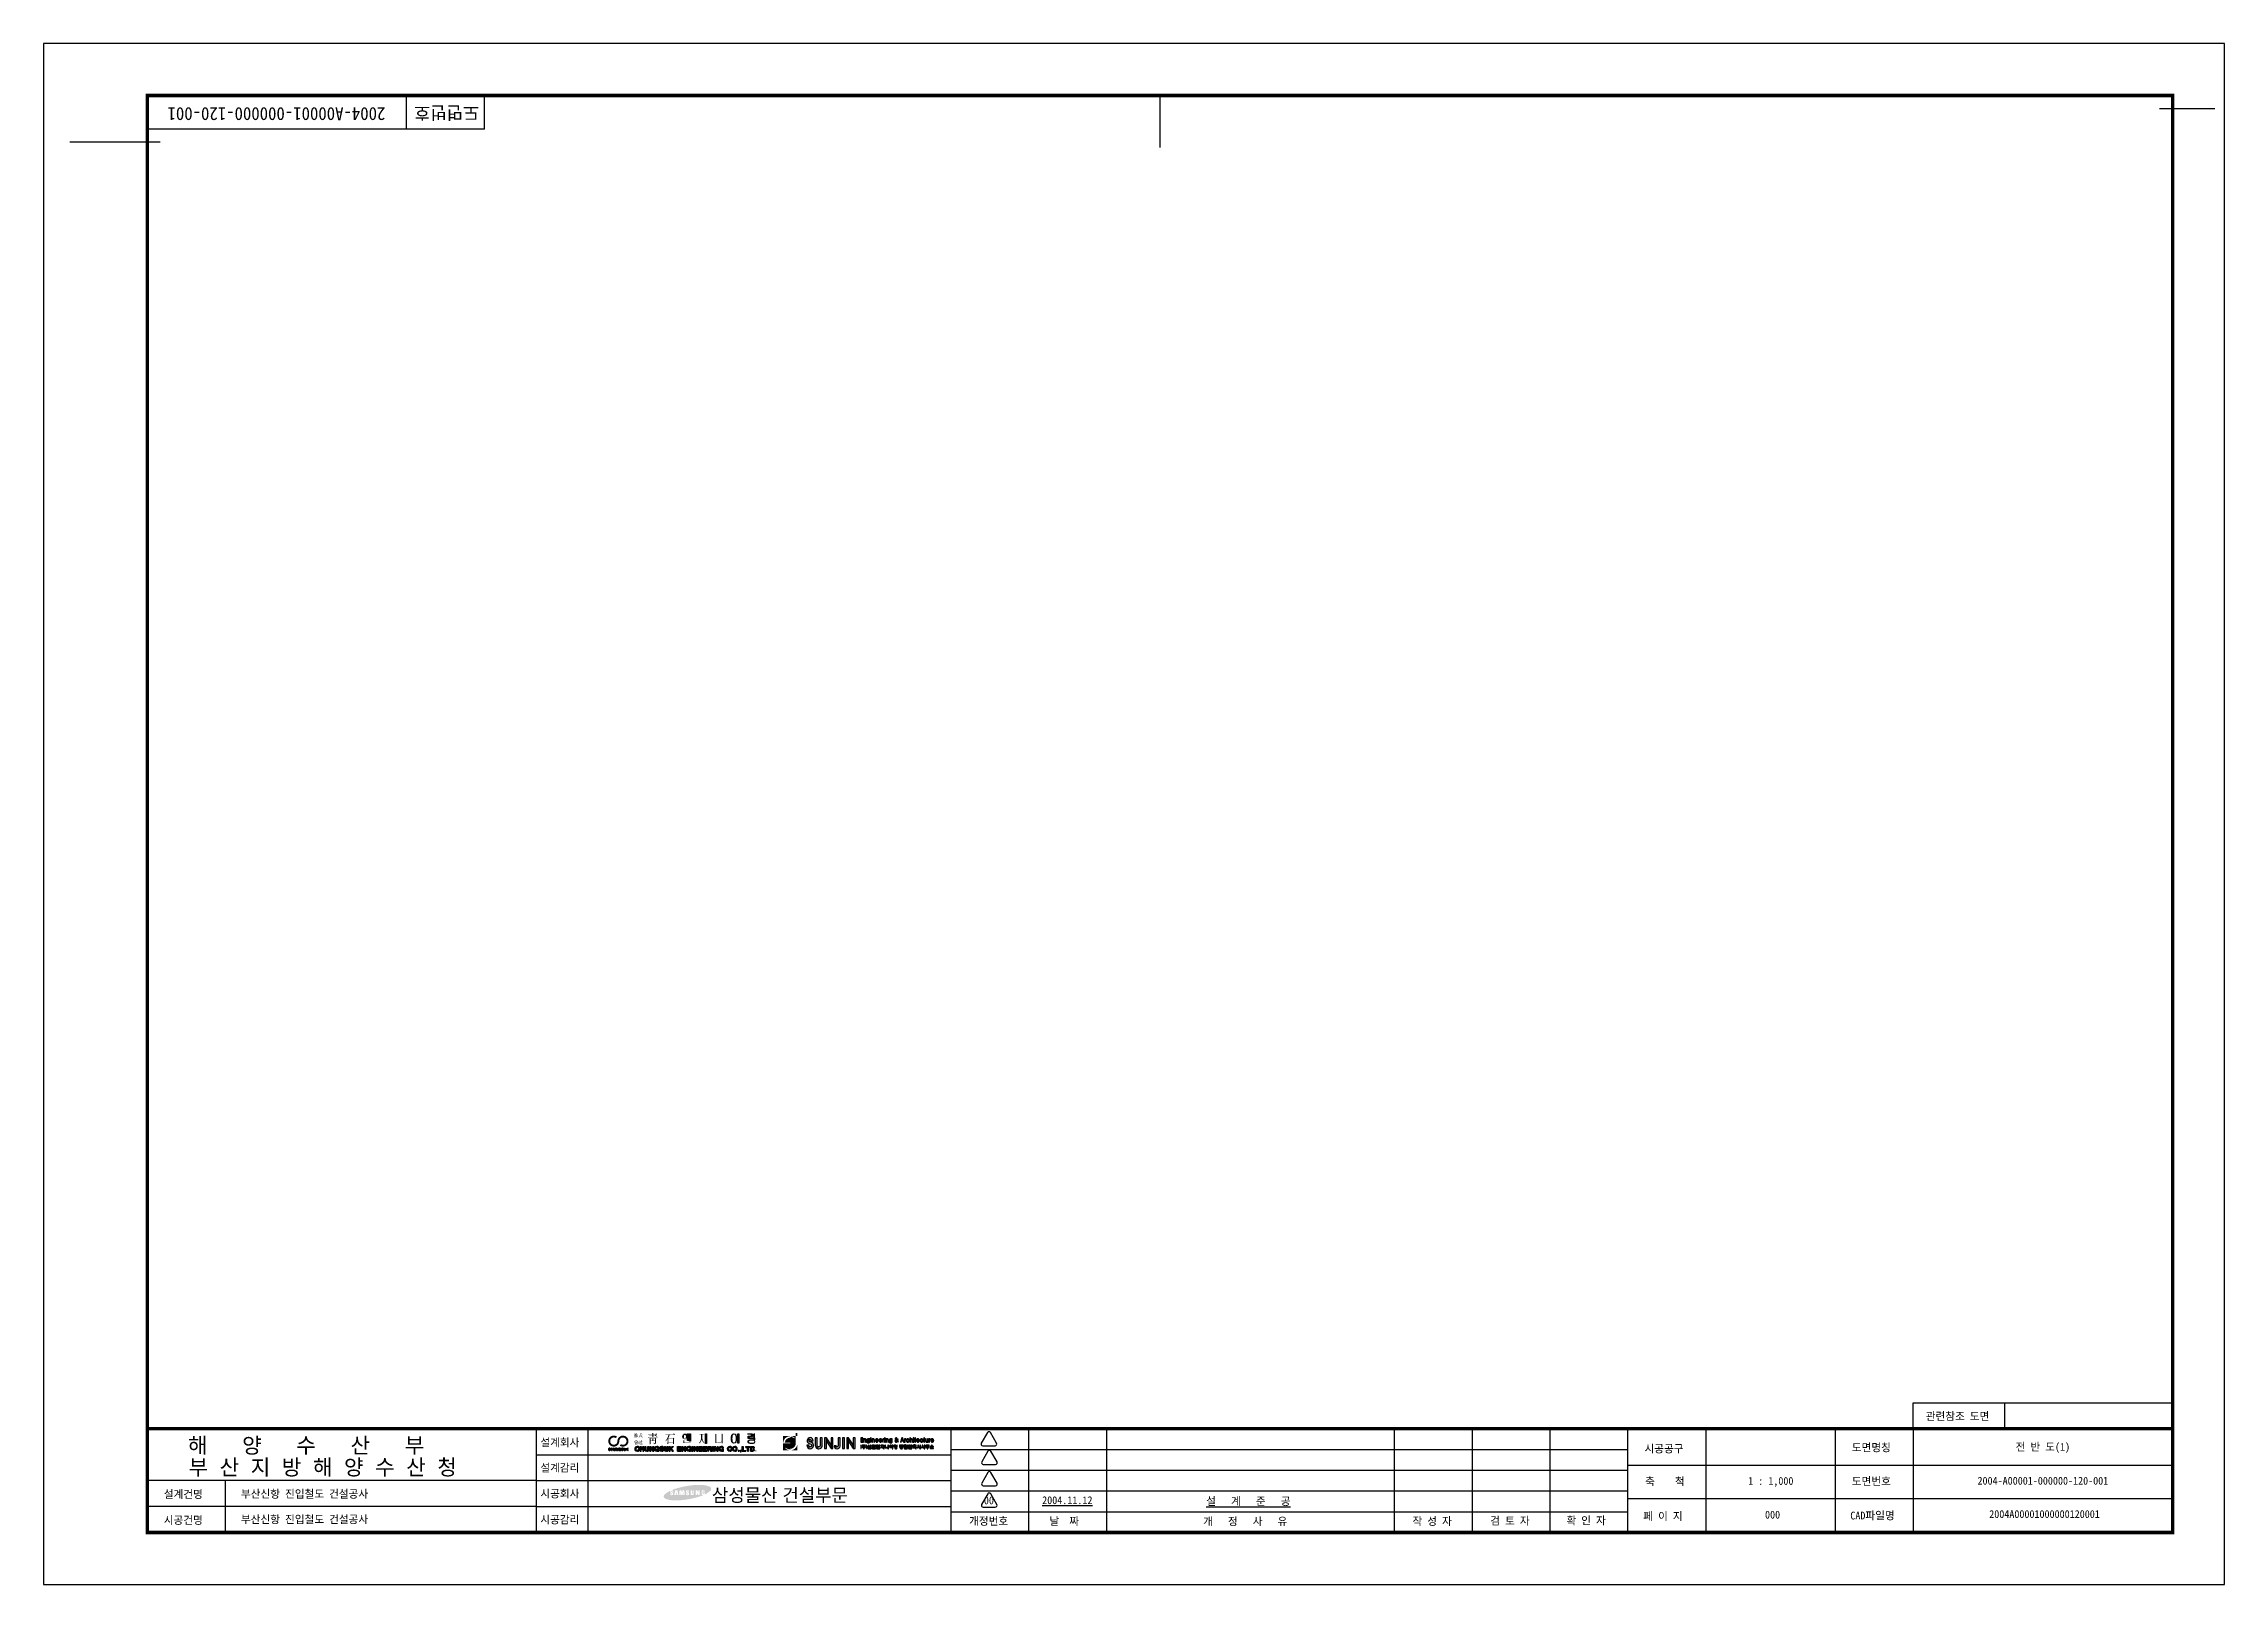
# Model space of a CAD drawing. Header units: millimetres. Extents: x 0 to 841, y 0 to 594.
import ezdxf
from ezdxf.enums import TextEntityAlignment as Align

# ---------------------------------------------------------------- set-up
doc = ezdxf.new("R2010")
doc.units = ezdxf.units.MM
doc.layers.add('A-ANNO-TTLB', color=7, linetype='Continuous')
doc.layers.add('A-ANNO-VIEW', color=3, linetype='Continuous')
doc.styles.add('GUN', font='Gngt_01.TTF')
doc.styles.add('TTLB-BIG', font='Gulim.ttf', dxfattribs={"height": 3})
doc.styles.add('견고딕', font='Gngt_01.TTF')
doc.styles.add('굴림체', font='GulimChe.ttf', dxfattribs={"height": 3})

# ---------------------------------------------------------------- blocks, each defined once
blk = doc.blocks.new('W')
at = {"layer": 'A-ANNO-TTLB'}
for points in [[(218, 52.25), (218.05, 52.34), (218.09, 52.38), (218.16, 52.41), (218.26, 52.41), (218.33, 52.4), (218.39, 52.37), (218.44, 52.31), (218.48, 52.23), (218.6, 52.23), (218.6, 52.24), (218.52, 52.38), (218.44, 52.46), (218.32, 52.5), (218.17, 52.51), (218.05, 52.47), (217.98, 52.42), (217.92, 52.35), (217.88, 52.28), (217.85, 52.18), (217.85, 51.98), (217.86, 51.9), (217.89, 51.81), (217.93, 51.75), (218.01, 51.68), (218.08, 51.64), (218.15, 51.62), (218.22, 51.61), (218.3, 51.62), (218.4, 51.65), (218.47, 51.69), (218.5, 51.72), (218.54, 51.78), (218.58, 51.84), (218.61, 51.95), (218.5, 51.95), (218.47, 51.86), (218.44, 51.81), (218.41, 51.77), (218.32, 51.72), (218.21, 51.71), (218.11, 51.74), (218.03, 51.81), (218.01, 51.84), (217.97, 51.95), (217.96, 52.09), (217.97, 52.18)], [(219.01, 52.13), (219.01, 52.5), (218.89, 52.5), (218.89, 52.07), (218.89, 51.64), (218.98, 51.64), (219.01, 51.64), (219.01, 52.03), (219.47, 52.03), (219.47, 51.64), (219.58, 51.64), (219.58, 52.07), (219.58, 52.5), (219.49, 52.5), (219.47, 52.5), (219.47, 52.13)], [(219.87, 51.84), (219.9, 51.76), (219.93, 51.72), (219.99, 51.67), (220.03, 51.64), (220.11, 51.62), (220.19, 51.61), (220.28, 51.62), (220.41, 51.66), (220.51, 51.75), (220.54, 51.84), (220.54, 52.12), (220.54, 52.41), (220.54, 52.5), (220.43, 52.5), (220.43, 52.18), (220.43, 51.87), (220.41, 51.81), (220.33, 51.73), (220.27, 51.71), (220.18, 51.71), (220.12, 51.72), (220.07, 51.74), (220.01, 51.79), (219.99, 51.83), (219.98, 51.85), (219.98, 52.17), (219.98, 52.5), (219.87, 52.5), (219.87, 52.17)], [(221.15, 52.2), (220.96, 52.5), (220.82, 52.5), (220.82, 52.07), (220.82, 51.64), (220.91, 51.64), (220.94, 51.64), (220.94, 51.98), (220.94, 52.32), (220.95, 52.32), (220.97, 52.29), (220.97, 52.28), (221.02, 52.21), (221.2, 51.93), (221.37, 51.64), (221.51, 51.64), (221.51, 52.07), (221.51, 52.5), (221.42, 52.5), (221.4, 52.5), (221.4, 52.16), (221.4, 51.81), (221.39, 51.81), (221.33, 51.9)], [(221.87, 52.17), (221.92, 52.29), (222, 52.37), (222.06, 52.4), (222.12, 52.41), (222.22, 52.41), (222.29, 52.4), (222.35, 52.37), (222.39, 52.34), (222.42, 52.29), (222.44, 52.24), (222.55, 52.24), (222.54, 52.29), (222.51, 52.36), (222.48, 52.39), (222.4, 52.46), (222.28, 52.5), (222.12, 52.51), (221.99, 52.48), (221.89, 52.42), (221.81, 52.32), (221.76, 52.19), (221.75, 51.99), (221.78, 51.87), (221.81, 51.79), (221.85, 51.75), (221.9, 51.69), (221.95, 51.67), (222, 51.63), (222.04, 51.62), (222.13, 51.61), (222.21, 51.62), (222.31, 51.64), (222.4, 51.69), (222.45, 51.73), (222.46, 51.73), (222.49, 51.63), (222.56, 51.63), (222.56, 52.09), (222.19, 52.09), (222.19, 52), (222.46, 52), (222.45, 51.92), (222.42, 51.83), (222.36, 51.76), (222.27, 51.72), (222.21, 51.7), (222.13, 51.7), (222.05, 51.72), (221.96, 51.79), (221.92, 51.84), (221.89, 51.9), (221.86, 52)], [(223.36, 51.93), (223.38, 51.89), (223.37, 51.81), (223.32, 51.76), (223.27, 51.72), (223.19, 51.71), (223.12, 51.71), (223.06, 51.72), (222.98, 51.75), (222.93, 51.81), (222.91, 51.85), (222.91, 51.91), (222.8, 51.91), (222.8, 51.86), (222.84, 51.75), (222.86, 51.72), (222.93, 51.66), (222.99, 51.63), (223.05, 51.62), (223.14, 51.61), (223.22, 51.62), (223.33, 51.65), (223.4, 51.69), (223.45, 51.73), (223.47, 51.77), (223.49, 51.84), (223.49, 51.89), (223.48, 51.96), (223.45, 52), (223.4, 52.05), (223.36, 52.08), (223.06, 52.15), (222.99, 52.18), (222.94, 52.24), (222.94, 52.29), (222.95, 52.32), (222.98, 52.38), (223.03, 52.4), (223.1, 52.42), (223.17, 52.42), (223.23, 52.41), (223.3, 52.37), (223.34, 52.32), (223.35, 52.29), (223.35, 52.25), (223.47, 52.25), (223.46, 52.3), (223.44, 52.36), (223.41, 52.41), (223.33, 52.48), (223.21, 52.51), (223.07, 52.51), (222.98, 52.49), (222.94, 52.47), (222.87, 52.4), (222.83, 52.31), (222.83, 52.22), (222.84, 52.18), (222.87, 52.13), (222.93, 52.09), (223.01, 52.06), (223.24, 52), (223.32, 51.96)], [(223.9, 52.17), (223.9, 52.5), (223.78, 52.5), (223.78, 52.17), (223.78, 51.84), (223.81, 51.76), (223.84, 51.72), (223.9, 51.67), (223.95, 51.64), (224.03, 51.62), (224.1, 51.61), (224.2, 51.62), (224.33, 51.66), (224.42, 51.75), (224.46, 51.84), (224.46, 52.12), (224.46, 52.41), (224.46, 52.5), (224.35, 52.5), (224.35, 52.18), (224.35, 51.87), (224.33, 51.81), (224.25, 51.73), (224.19, 51.71), (224.09, 51.71), (224.04, 51.72), (223.98, 51.74), (223.92, 51.79), (223.91, 51.83), (223.9, 51.85)], [(225, 52.07), (225.3, 51.64), (225.44, 51.64), (225.26, 51.89), (225.08, 52.14), (225.08, 52.15), (225.1, 52.18), (225.38, 52.44), (225.44, 52.5), (225.31, 52.5), (224.94, 52.16), (224.9, 52.12), (224.85, 52.08), (224.85, 52.5), (224.74, 52.5), (224.74, 52.07), (224.74, 51.64), (224.83, 51.64), (224.85, 51.64), (224.85, 51.94), (224.99, 52.07)]]:
    blk.add_hatch(color=256, dxfattribs=at).paths.add_polyline_path(points)
h = blk.add_hatch(color=256, dxfattribs=at)
h.paths.add_polyline_path([(227.97, 58.28), (227.98, 58.19), (227.98, 57.85), (227.76, 57.87), (227.79, 57.78), (227.96, 57.79), (227.96, 57.76), (227.87, 57.37), (227.83, 57.25), (227.74, 57.07), (227.76, 57.04), (227.79, 57.04), (227.87, 57.15), (227.96, 57.29), (227.97, 57.34), (227.98, 57.34), (227.98, 56.6), (228, 56.58), (228.09, 56.58), (228.13, 56.61), (228.13, 57.06), (228.13, 57.52), (228.15, 57.5), (228.24, 57.32), (228.3, 57.33), (228.33, 57.37), (228.33, 57.44), (228.3, 57.51), (228.23, 57.58), (228.13, 57.66), (228.13, 57.79), (228.33, 57.79), (228.35, 57.84), (228.22, 57.95), (228.2, 57.95), (228.13, 57.87), (228.13, 58.16), (228.17, 58.18), (228.19, 58.2), (228.19, 58.23), (228.17, 58.25)])
h.paths.add_polyline_path([(228.68, 58.27), (228.69, 57.89), (228.53, 57.89), (228.58, 58.04), (228.64, 58.07), (228.65, 58.1), (228.6, 58.14), (228.48, 58.19), (228.45, 58.19), (228.39, 57.87), (228.31, 57.61), (228.36, 57.59), (228.43, 57.7), (228.5, 57.84), (228.69, 57.84), (228.69, 57.5), (228.5, 57.5), (228.32, 57.52), (228.35, 57.43), (228.44, 57.45), (228.62, 57.45), (228.62, 57.43), (228.53, 57.23), (228.43, 57.05), (228.32, 56.92), (228.21, 56.82), (228.21, 56.8), (228.22, 56.77), (228.25, 56.77), (228.39, 56.87), (228.52, 56.99), (228.61, 57.11), (228.68, 57.23), (228.69, 57.23), (228.69, 56.6), (228.71, 56.58), (228.8, 56.58), (228.84, 56.62), (228.84, 57.33), (228.85, 57.33), (228.92, 57.15), (228.99, 57.02), (229.14, 56.82), (229.17, 56.82), (229.22, 56.92), (229.28, 56.93), (229.29, 56.96), (229.29, 56.99), (229.19, 57.05), (229.07, 57.15), (228.95, 57.31), (228.89, 57.41), (228.88, 57.45), (229.25, 57.45), (229.26, 57.45), (229.27, 57.49), (229.14, 57.62), (229.11, 57.62), (229.02, 57.5), (228.84, 57.5), (228.84, 57.84), (229.17, 57.84), (229.19, 57.85), (229.19, 57.89), (229.06, 58.01), (229.02, 58.01), (228.95, 57.89), (228.84, 57.89), (228.84, 58.15), (228.9, 58.18), (228.9, 58.23), (228.87, 58.24)])
h.paths.add_polyline_path([(230.26, 58.3), (230.28, 58.14), (230.28, 57.88), (229.81, 57.88), (229.61, 57.88), (229.44, 57.91), (229.47, 57.82), (229.58, 57.83), (229.93, 57.83), (230.28, 57.83), (230.3, 57.55), (230.33, 57.31), (230.37, 57.15), (230.45, 56.96), (230.55, 56.79), (230.68, 56.66), (230.8, 56.59), (230.91, 56.59), (230.93, 56.62), (230.93, 56.66), (230.88, 56.75), (230.88, 56.8), (230.93, 57.1), (230.87, 57.1), (230.79, 56.84), (230.77, 56.82), (230.71, 56.85), (230.64, 56.93), (230.57, 57.05), (230.49, 57.29), (230.44, 57.57), (230.43, 57.83), (230.91, 57.83), (230.92, 57.87), (230.9, 57.91), (230.78, 58.01), (230.75, 58.01), (230.67, 57.88), (230.43, 57.88), (230.42, 58.18), (230.47, 58.22), (230.48, 58.26), (230.44, 58.28)])
h.paths.add_polyline_path([(230.53, 58.26), (230.51, 58.21), (230.57, 58.16), (230.65, 58.04), (230.73, 58.03), (230.77, 58.06), (230.77, 58.12), (230.74, 58.18), (230.63, 58.24)], flags=17)
h.paths.add_polyline_path([(230.1, 57.6), (230.02, 57.48), (229.64, 57.48), (229.52, 57.5), (229.55, 57.41), (229.82, 57.42), (229.82, 56.91), (229.5, 56.84), (229.57, 56.62), (229.62, 56.62), (229.64, 56.71), (229.66, 56.72), (229.92, 56.82), (230.32, 57.01), (230.32, 57.05), (230.3, 57.05), (229.96, 56.95), (229.96, 57.42), (230.24, 57.42), (230.26, 57.43), (230.26, 57.48), (230.24, 57.5), (230.13, 57.6)], flags=17)
h = blk.add_hatch(color=256, dxfattribs=at)
h.paths.add_polyline_path([(228.42, 55.67), (228.33, 55.53), (228.15, 55.34), (227.99, 55.22), (227.75, 55.11), (227.74, 55.08), (227.76, 55.05), (227.88, 55.1), (227.9, 55.1), (227.9, 55.08), (227.9, 54.63), (227.92, 54.61), (228, 54.61), (228.01, 54.57), (228.01, 53.95), (228.04, 53.93), (228.13, 53.95), (228.15, 53.97), (228.15, 54.02), (228.3, 54.02), (228.82, 54.02), (228.82, 53.95), (228.88, 53.93), (228.93, 53.94), (228.97, 53.99), (228.96, 54.44), (229, 54.46), (229.01, 54.48), (229.01, 54.51), (228.92, 54.61), (228.87, 54.62), (228.81, 54.53), (228.47, 54.53), (228.14, 54.53), (228.01, 54.61), (228.04, 54.64), (228.04, 54.66), (228.12, 54.66), (228.52, 54.66), (228.93, 54.66), (228.93, 54.63), (228.95, 54.61), (229.04, 54.61), (229.07, 54.65), (229.07, 54.99), (229.11, 55.03), (229.11, 55.06), (229.04, 55.13), (229.04, 55.14), (229.18, 55.09), (229.2, 55.14), (229.23, 55.19), (229.29, 55.19), (229.3, 55.25), (229.12, 55.29), (228.98, 55.33), (228.79, 55.41), (228.57, 55.54), (228.57, 55.56), (228.6, 55.57), (228.62, 55.58), (228.61, 55.63)])
h.paths.add_polyline_path([(228.51, 55.5), (228.38, 55.37), (228.28, 55.3), (228.27, 55.28), (228.53, 55.27), (228.58, 55.35), (228.63, 55.36), (228.73, 55.26), (228.74, 55.23), (228.73, 55.21), (228.33, 55.21), (228.26, 55.19), (228.24, 55.25), (228.22, 55.26), (228.13, 55.2), (227.98, 55.14), (227.97, 55.12), (228.03, 55.08), (228.47, 55.08), (228.92, 55.08), (228.98, 55.16), (228.97, 55.18), (228.92, 55.19), (228.74, 55.3)], flags=16)
h.paths.add_polyline_path([(228.04, 55.03), (228.04, 54.72), (228.41, 54.72), (228.41, 55.03)], flags=16)
h.paths.add_polyline_path([(228.54, 55.03), (228.54, 54.72), (228.93, 54.72), (228.93, 55.03)], flags=16)
h.paths.add_polyline_path([(228.7, 55.01), (228.67, 54.89), (228.61, 54.78), (228.61, 54.75), (228.64, 54.74), (228.67, 54.75), (228.81, 54.88), (228.86, 54.89), (228.87, 54.91), (228.87, 54.93), (228.85, 54.96), (228.73, 55.01)], flags=0)
h.paths.add_polyline_path([(228.14, 55), (228.12, 54.99), (228.12, 54.97), (228.17, 54.88), (228.22, 54.77), (228.23, 54.75), (228.31, 54.76), (228.33, 54.8), (228.32, 54.88), (228.22, 54.97), (228.17, 55)], flags=0)
h.paths.add_polyline_path([(228.15, 54.47), (228.15, 54.32), (228.49, 54.32), (228.82, 54.32), (228.82, 54.47), (228.49, 54.47)], flags=16)
h.paths.add_polyline_path([(228.15, 54.26), (228.15, 54.08), (228.49, 54.08), (228.82, 54.08), (228.82, 54.26), (228.49, 54.26)], flags=16)
h.paths.add_polyline_path([(229.94, 55.63), (229.86, 55.54), (229.64, 55.54), (229.56, 55.55), (229.52, 55.55), (229.52, 55.54), (229.55, 55.46), (229.63, 55.47), (230.06, 55.47), (230.08, 55.49), (230.08, 55.54), (229.97, 55.63)])
h.paths.add_polyline_path([(230.39, 55.63), (230.4, 54.97), (230.27, 54.97), (230.13, 55), (230.11, 55), (230.11, 54.97), (230.15, 54.9), (230.25, 54.92), (230.4, 54.92), (230.4, 54.5), (230.4, 54.08), (230.13, 54.08), (229.98, 54.1), (230.01, 54), (230.31, 54.02), (230.95, 54.02), (230.96, 54.03), (230.96, 54.08), (230.82, 54.2), (230.8, 54.2), (230.71, 54.08), (230.55, 54.08), (230.55, 54.5), (230.55, 54.92), (230.88, 54.92), (230.89, 54.96), (230.87, 55), (230.76, 55.09), (230.73, 55.09), (230.65, 54.97), (230.55, 54.97), (230.55, 55.5), (230.58, 55.52), (230.61, 55.55), (230.61, 55.59), (230.59, 55.61)])
h.paths.add_polyline_path([(230, 55.28), (229.92, 55.17), (229.6, 55.17), (229.43, 55.19), (229.46, 55.1), (229.72, 55.11), (229.72, 54.69), (229.72, 54.25), (229.7, 53.97), (229.72, 53.94), (229.75, 53.92), (229.82, 53.94), (229.85, 53.98), (229.85, 54.55), (229.85, 55.11), (230.13, 55.11), (230.15, 55.13), (230.15, 55.16), (230.13, 55.19), (230.03, 55.28)])
h.paths.add_polyline_path([(229.5, 54.93), (229.52, 54.75), (229.52, 54.48), (229.49, 54.25), (229.43, 54.1), (229.46, 54.06), (229.48, 54.06), (229.5, 54.08), (229.6, 54.28), (229.63, 54.47), (229.64, 54.83), (229.7, 54.86), (229.69, 54.91)])
h.paths.add_polyline_path([(229.92, 54.93), (229.93, 54.86), (229.93, 54.24), (229.95, 54.22), (230.02, 54.22), (230.05, 54.24), (230.07, 54.27), (230.07, 54.83), (230.1, 54.85), (230.1, 54.88), (230.06, 54.91)], flags=17)
at = {"layer": 'A-ANNO-TTLB', "ltscale": 5}
blk.add_hatch(color=256, dxfattribs=at).paths.add_polyline_path([(228.83, 51.63), (228.73, 51.67), (228.65, 51.73), (228.59, 51.81), (228.57, 51.83), (228.53, 51.92), (228.5, 52.02), (228.49, 52.12), (228.48, 52.24), (228.48, 52.27), (228.49, 52.39), (228.51, 52.5), (228.54, 52.6), (228.59, 52.68), (228.64, 52.75), (228.66, 52.76), (228.74, 52.82), (228.83, 52.86), (228.94, 52.87), (228.98, 52.87), (229.09, 52.85), (229.19, 52.81), (229.26, 52.75), (229.31, 52.67), (229.35, 52.56), (229.74, 52.55), (229.74, 52.62), (229.71, 52.72), (229.67, 52.81), (229.61, 52.9), (229.54, 52.98), (229.52, 53), (229.45, 53.06), (229.36, 53.11), (229.27, 53.15), (229.16, 53.18), (229.06, 53.2), (228.94, 53.2), (228.89, 53.2), (228.78, 53.19), (228.68, 53.17), (228.58, 53.13), (228.49, 53.09), (228.41, 53.03), (228.33, 52.96), (228.3, 52.93), (228.25, 52.86), (228.2, 52.77), (228.16, 52.68), (228.12, 52.58), (228.1, 52.48), (228.09, 52.37), (228.08, 52.25), (228.08, 52.2), (228.09, 52.08), (228.11, 51.97), (228.14, 51.86), (228.17, 51.77), (228.21, 51.68), (228.26, 51.6), (228.32, 51.53), (228.36, 51.49), (228.43, 51.43), (228.52, 51.38), (228.61, 51.34), (228.71, 51.31), (228.82, 51.29), (228.93, 51.29), (229.01, 51.29), (229.12, 51.3), (229.23, 51.33), (229.32, 51.36), (229.41, 51.41), (229.49, 51.48), (229.51, 51.5), (229.58, 51.57), (229.63, 51.66), (229.68, 51.75), (229.72, 51.85), (229.74, 51.96), (229.36, 51.96), (229.33, 51.87), (229.28, 51.78), (229.21, 51.71), (229.15, 51.67), (229.05, 51.63), (228.93, 51.62)])
h = blk.add_hatch(color=256, dxfattribs=at)
h.paths.add_polyline_path([(230.41, 52.47), (230.41, 53.16), (230.02, 53.16), (230.02, 51.32), (230.41, 51.32), (230.41, 52.15), (231.14, 52.15), (231.14, 51.32), (231.53, 51.32), (231.53, 53.16), (231.14, 53.16), (231.14, 52.47)])
h.paths.add_polyline_path([(231.89, 51.95), (231.9, 51.91), (231.91, 51.8), (231.93, 51.7), (231.93, 51.69), (231.98, 51.59), (232.04, 51.51), (232.06, 51.49), (232.14, 51.42), (232.23, 51.37), (232.33, 51.33), (232.41, 51.31), (232.52, 51.29), (232.63, 51.28), (232.71, 51.29), (232.83, 51.3), (232.94, 51.32), (233.03, 51.35), (233.12, 51.4), (233.19, 51.45), (233.24, 51.49), (233.29, 51.57), (233.34, 51.65), (233.37, 51.75), (233.39, 51.86), (233.4, 51.98), (233.4, 53.16), (233, 53.16), (233, 51.96), (232.99, 51.88), (232.96, 51.78), (232.91, 51.7), (232.84, 51.65), (232.74, 51.62), (232.62, 51.61), (232.57, 51.61), (232.47, 51.64), (232.39, 51.7), (232.34, 51.77), (232.3, 51.86), (232.29, 51.98), (232.29, 53.16), (231.89, 53.16)])
h.paths.add_polyline_path([(234.12, 52.64), (234.89, 51.32), (235.28, 51.32), (235.28, 53.16), (234.91, 53.16), (234.91, 51.88), (234.17, 53.16), (233.76, 53.16), (233.76, 51.32), (234.12, 51.32)])
h.paths.add_polyline_path([(235.59, 51.96), (235.62, 51.86), (235.66, 51.76), (235.71, 51.68), (235.76, 51.6), (235.82, 51.52), (235.85, 51.5), (235.93, 51.44), (236.01, 51.38), (236.1, 51.34), (236.21, 51.31), (236.31, 51.29), (236.42, 51.29), (236.51, 51.29), (236.61, 51.31), (236.71, 51.34), (236.8, 51.38), (236.84, 51.41), (236.92, 51.47), (237, 51.56), (237.04, 51.34), (237.3, 51.34), (237.3, 52.31), (236.52, 52.31), (236.52, 52), (236.95, 52.01), (236.95, 51.98), (236.91, 51.88), (236.86, 51.79), (236.79, 51.71), (236.79, 51.71), (236.71, 51.66), (236.61, 51.62), (236.5, 51.61), (236.41, 51.62), (236.3, 51.64), (236.21, 51.68), (236.13, 51.74), (236.12, 51.75), (236.06, 51.82), (236.02, 51.9), (235.99, 52), (235.97, 52.11), (235.96, 52.23), (235.96, 52.25), (235.97, 52.37), (235.99, 52.48), (236.02, 52.58), (236.07, 52.66), (236.13, 52.74), (236.2, 52.8), (236.28, 52.85), (236.38, 52.88), (236.5, 52.88), (236.52, 52.88), (236.63, 52.87), (236.72, 52.82), (236.8, 52.76), (236.88, 52.67), (236.9, 52.59), (237.29, 52.59), (237.29, 52.63), (237.27, 52.73), (237.23, 52.82), (237.17, 52.91), (237.09, 52.99), (237.07, 53.01), (236.99, 53.07), (236.9, 53.12), (236.8, 53.15), (236.7, 53.18), (236.59, 53.2), (236.47, 53.2), (236.42, 53.2), (236.31, 53.19), (236.2, 53.17), (236.1, 53.14), (236.01, 53.1), (235.93, 53.04), (235.85, 52.98), (235.78, 52.91), (235.73, 52.84), (235.68, 52.75), (235.64, 52.66), (235.61, 52.57), (235.58, 52.46), (235.57, 52.35), (235.56, 52.24), (235.57, 52.18), (235.57, 52.07)])
at = {"layer": 'A-ANNO-TTLB'}
h = blk.add_hatch(color=256, dxfattribs=at)
h.paths.add_polyline_path([(234.68, 58.33), (234.7, 57.88), (233.62, 57.88), (233.31, 57.94), (233.26, 57.94), (233.26, 57.88), (233.33, 57.69), (233.59, 57.74), (234.7, 57.74), (234.7, 57.36), (233.84, 57.36), (233.53, 57.4), (233.61, 57.18), (233.79, 57.21), (234.7, 57.21), (234.7, 56.79), (233.33, 56.79), (233.01, 56.84), (233.07, 56.61), (233.45, 56.66), (234.55, 56.66), (235.66, 56.66), (236.78, 56.66), (236.81, 56.69), (236.8, 56.81), (236.47, 57.1), (236.39, 57.1), (236.19, 56.79), (235.07, 56.79), (235.07, 57.21), (236.32, 57.21), (236.38, 57.25), (236.38, 57.34), (236.04, 57.65), (235.99, 57.65), (235.78, 57.36), (235.07, 57.36), (235.07, 57.74), (236.54, 57.74), (236.56, 57.77), (236.56, 57.88), (236.23, 58.18), (236.15, 58.18), (235.94, 57.88), (235.07, 57.88), (235.07, 58.01), (235.2, 58.09), (235.23, 58.21), (235.14, 58.27)])
h.paths.add_polyline_path([(235.9, 56.5), (235.73, 56.26), (234.09, 56.26), (233.74, 56.49), (233.68, 56.49), (233.71, 56.32), (233.71, 55.19), (233.71, 54.06), (233.89, 54.02), (234.02, 54.05), (234.09, 54.12), (234.09, 55.21), (234.92, 55.21), (235.75, 55.21), (235.75, 54.58), (235.71, 54.54), (235.1, 54.58), (235.08, 54.44), (235.47, 54.32), (235.55, 54.19), (235.58, 54.05), (235.76, 54.06), (235.98, 54.2), (236.07, 54.32), (236.12, 54.49), (236.12, 56.02), (236.24, 56.08), (236.28, 56.12), (236.28, 56.18), (235.99, 56.47)])
h.paths.add_polyline_path([(234.09, 56.12), (234.09, 55.34), (234.73, 55.34), (234.73, 56.12)], flags=16)
h.paths.add_polyline_path([(235.08, 56.12), (235.08, 55.34), (235.75, 55.34), (235.75, 56.12)], flags=16)
h.paths.add_polyline_path([(243.03, 58.2), (242.78, 57.86), (241.68, 57.86), (240.56, 57.86), (240.15, 57.86), (239.79, 57.91), (239.85, 57.68), (240.23, 57.72), (241.02, 57.72), (241.02, 57.68), (240.76, 56.93), (240.55, 56.47), (240.16, 55.79), (239.89, 55.39), (239.72, 55.21), (239.71, 55.12), (239.75, 55.07), (239.83, 55.09), (240.06, 55.33), (240.12, 55.36), (240.62, 55.92), (240.59, 54.19), (240.64, 54.11), (240.8, 54.09), (240.93, 54.15), (240.97, 54.22), (240.97, 54.46), (241.85, 54.46), (242.73, 54.46), (242.74, 54.14), (242.82, 54.09), (242.98, 54.09), (243.05, 54.12), (243.12, 54.2), (243.12, 54.48), (243.11, 56.09), (243.25, 56.2), (243.25, 56.28), (243.16, 56.37), (242.95, 56.55), (242.87, 56.55), (242.7, 56.34), (241.82, 56.34), (240.93, 56.34), (240.89, 56.37), (241.15, 56.87), (241.47, 57.72), (242.46, 57.72), (243.44, 57.72), (243.48, 57.82), (243.43, 57.92), (243.13, 58.18)])
h.paths.add_polyline_path([(240.97, 56.2), (240.97, 54.6), (241.85, 54.6), (242.73, 54.6), (242.73, 56.2), (241.85, 56.2)], flags=16)
at = {"layer": 'A-ANNO-TTLB', "ltscale": 5}
h = blk.add_hatch(color=256, dxfattribs=at)
h.paths.add_polyline_path([(238.24, 51.29), (238.36, 51.29), (238.43, 51.29), (238.55, 51.3), (238.65, 51.32), (238.75, 51.35), (238.84, 51.4), (238.91, 51.45), (238.96, 51.5), (239.02, 51.58), (239.07, 51.67), (239.09, 51.77), (239.1, 51.88), (239.09, 51.97), (239.07, 52.07), (239.02, 52.15), (238.95, 52.22), (238.92, 52.25), (238.83, 52.29), (238.73, 52.34), (238.61, 52.37), (238.16, 52.48), (238.12, 52.49), (238.03, 52.53), (237.99, 52.57), (237.96, 52.68), (237.99, 52.77), (238.07, 52.84), (238.17, 52.88), (238.28, 52.89), (238.36, 52.89), (238.47, 52.86), (238.55, 52.82), (238.58, 52.8), (238.64, 52.72), (238.67, 52.61), (239.04, 52.61), (239.03, 52.72), (239, 52.82), (238.95, 52.91), (238.89, 52.99), (238.89, 53), (238.82, 53.06), (238.74, 53.11), (238.65, 53.15), (238.54, 53.18), (238.43, 53.2), (238.31, 53.2), (238.3, 53.2), (238.18, 53.2), (238.06, 53.18), (237.96, 53.15), (237.87, 53.11), (237.79, 53.06), (237.73, 53), (237.68, 52.94), (237.63, 52.85), (237.61, 52.75), (237.6, 52.64), (237.6, 52.6), (237.62, 52.49), (237.65, 52.39), (237.7, 52.32), (237.78, 52.25), (237.85, 52.21), (237.94, 52.18), (238.05, 52.14), (238.19, 52.11), (238.39, 52.06), (238.44, 52.05), (238.56, 52.01), (238.63, 51.99), (238.69, 51.93), (238.72, 51.84), (238.72, 51.79), (238.68, 51.71), (238.6, 51.65), (238.56, 51.63), (238.46, 51.61), (238.33, 51.6), (238.29, 51.6), (238.17, 51.62), (238.08, 51.66), (238.01, 51.71), (237.96, 51.79), (237.94, 51.89), (237.57, 51.89), (237.57, 51.89), (237.58, 51.78), (237.61, 51.68), (237.65, 51.59), (237.71, 51.51), (237.76, 51.46), (237.83, 51.41), (237.92, 51.36), (238.01, 51.33), (238.12, 51.3)])
h.paths.add_polyline_path([(239.62, 51.42), (239.72, 51.37), (239.82, 51.33), (239.9, 51.31), (240, 51.29), (240.12, 51.28), (240.2, 51.29), (240.31, 51.3), (240.42, 51.32), (240.52, 51.35), (240.6, 51.4), (240.68, 51.45), (240.72, 51.49), (240.78, 51.57), (240.83, 51.65), (240.86, 51.75), (240.88, 51.86), (240.88, 51.98), (240.88, 53.16), (240.48, 53.16), (240.48, 51.96), (240.48, 51.88), (240.45, 51.78), (240.39, 51.7), (240.33, 51.65), (240.23, 51.62), (240.11, 51.61), (240.06, 51.61), (239.96, 51.64), (239.87, 51.7), (239.82, 51.77), (239.79, 51.86), (239.78, 51.98), (239.78, 53.16), (239.38, 53.16), (239.38, 51.95), (239.38, 51.91), (239.39, 51.8), (239.42, 51.69), (239.46, 51.59), (239.52, 51.51), (239.54, 51.49)])
h.paths.add_polyline_path([(241.29, 51.32), (241.68, 51.32), (241.68, 51.95), (241.86, 52.13), (242.43, 51.32), (242.94, 51.32), (242.13, 52.41), (242.89, 53.16), (242.39, 53.16), (241.68, 52.41), (241.68, 53.16), (241.29, 53.16)])
h = blk.add_hatch(color=256, dxfattribs=at)
h.paths.add_polyline_path([(245.71, 52.13), (245.72, 52.45), (244.81, 52.45), (244.81, 52.84), (245.8, 52.83), (245.8, 53.16), (244.43, 53.16), (244.43, 51.32), (245.84, 51.32), (245.84, 51.65), (244.81, 51.65), (244.81, 52.13)])
h.paths.add_polyline_path([(246.14, 51.32), (246.5, 51.32), (246.51, 52.63), (247.27, 51.32), (247.66, 51.32), (247.66, 53.16), (247.29, 53.16), (247.29, 51.88), (246.55, 53.16), (246.14, 53.16)])
h.paths.add_polyline_path([(247.95, 52.24), (247.95, 52.18), (247.96, 52.06), (247.97, 51.96), (248, 51.86), (248.04, 51.76), (248.08, 51.68), (248.14, 51.6), (248.21, 51.52), (248.23, 51.5), (248.31, 51.44), (248.39, 51.38), (248.49, 51.34), (248.58, 51.31), (248.69, 51.29), (248.8, 51.29), (248.89, 51.29), (249, 51.31), (249.09, 51.34), (249.18, 51.38), (249.22, 51.41), (249.3, 51.47), (249.38, 51.56), (249.42, 51.33), (249.68, 51.33), (249.68, 52.31), (248.9, 52.31), (248.9, 52), (249.33, 52.01), (249.33, 51.98), (249.29, 51.88), (249.24, 51.79), (249.18, 51.72), (249.17, 51.72), (249.09, 51.66), (248.99, 51.62), (248.88, 51.61), (248.79, 51.62), (248.68, 51.64), (248.59, 51.68), (248.51, 51.74), (248.44, 51.82), (248.4, 51.9), (248.37, 52), (248.35, 52.11), (248.34, 52.23), (248.34, 52.25), (248.35, 52.37), (248.37, 52.48), (248.4, 52.58), (248.45, 52.66), (248.51, 52.73), (248.58, 52.8), (248.67, 52.85), (248.77, 52.88), (248.88, 52.88), (248.9, 52.89), (249.01, 52.87), (249.1, 52.82), (249.18, 52.76), (249.26, 52.67), (249.28, 52.59), (249.67, 52.59), (249.67, 52.63), (249.65, 52.73), (249.61, 52.82), (249.55, 52.91), (249.48, 52.99), (249.44, 53.01), (249.37, 53.07), (249.28, 53.12), (249.18, 53.16), (249.08, 53.18), (248.97, 53.2), (248.85, 53.2), (248.8, 53.2), (248.69, 53.19), (248.58, 53.17), (248.48, 53.14), (248.39, 53.1), (248.31, 53.04), (248.23, 52.98), (248.16, 52.91), (248.11, 52.84), (248.06, 52.75), (248.02, 52.66), (247.99, 52.57), (247.96, 52.46), (247.95, 52.35)])
h.paths.add_polyline_path([(250.4, 53.16), (250.02, 53.16), (250.01, 51.32), (250.4, 51.32)])
h = blk.add_hatch(color=256, dxfattribs=at)
h.paths.add_polyline_path([(251.12, 52.64), (251.88, 51.32), (252.27, 51.32), (252.27, 53.16), (251.9, 53.16), (251.9, 51.88), (251.16, 53.16), (250.75, 53.16), (250.75, 51.32), (251.11, 51.32)])
h.paths.add_polyline_path([(253.01, 52.45), (253.01, 52.83), (254.01, 52.83), (254, 53.16), (252.64, 53.16), (252.63, 51.32), (254.05, 51.32), (254.05, 51.65), (253.01, 51.65), (253.01, 52.13), (253.92, 52.13), (253.92, 52.45)])
h.paths.add_polyline_path([(254.74, 52.45), (254.74, 52.83), (255.73, 52.83), (255.73, 53.16), (254.36, 53.16), (254.36, 51.32), (255.78, 51.32), (255.78, 51.65), (254.74, 51.65), (254.74, 52.13), (255.65, 52.13), (255.65, 52.45)])
h = blk.add_hatch(color=256, dxfattribs=at)
h.paths.add_polyline_path([(256.47, 52.04), (256.87, 52.04), (256.97, 52.04), (257.07, 52.01), (257.13, 51.96), (257.15, 51.93), (257.17, 51.83), (257.18, 51.7), (257.18, 51.69), (257.18, 51.56), (257.19, 51.47), (257.19, 51.43), (257.22, 51.32), (257.65, 51.32), (257.65, 51.37), (257.62, 51.39), (257.57, 51.47), (257.57, 51.5), (257.57, 51.6), (257.57, 51.74), (257.57, 51.78), (257.56, 51.9), (257.54, 52), (257.5, 52.08), (257.5, 52.08), (257.44, 52.15), (257.33, 52.21), (257.39, 52.23), (257.48, 52.29), (257.54, 52.37), (257.58, 52.44), (257.61, 52.53), (257.62, 52.64), (257.62, 52.68), (257.6, 52.79), (257.56, 52.88), (257.51, 52.97), (257.43, 53.04), (257.43, 53.04), (257.35, 53.09), (257.25, 53.13), (257.15, 53.16), (257.03, 53.16), (256.09, 53.16), (256.09, 51.32), (256.47, 51.32)])
h.paths.add_polyline_path([(256.47, 52.35), (256.47, 52.85), (256.96, 52.85), (257, 52.84), (257.11, 52.82), (257.18, 52.76), (257.21, 52.71), (257.23, 52.6), (257.23, 52.59), (257.21, 52.48), (257.16, 52.41), (257.14, 52.4), (257.05, 52.36), (256.93, 52.35)], flags=16)
h.paths.add_polyline_path([(257.93, 51.32), (258.32, 51.32), (258.32, 53.16), (257.93, 53.16)])
h.paths.add_polyline_path([(259.03, 52.64), (259.79, 51.32), (260.18, 51.32), (260.18, 53.16), (259.82, 53.16), (259.81, 51.88), (259.08, 53.16), (258.67, 53.16), (258.67, 51.32), (259.03, 51.32)])
h.paths.add_polyline_path([(260.53, 51.86), (260.57, 51.76), (260.61, 51.68), (260.67, 51.6), (260.73, 51.52), (260.75, 51.5), (260.83, 51.44), (260.92, 51.38), (261.01, 51.34), (261.11, 51.31), (261.22, 51.29), (261.33, 51.29), (261.41, 51.29), (261.52, 51.31), (261.62, 51.34), (261.71, 51.38), (261.75, 51.41), (261.82, 51.47), (261.91, 51.56), (261.95, 51.33), (262.21, 51.33), (262.21, 52.31), (261.43, 52.31), (261.43, 52.01), (261.86, 52), (261.86, 51.98), (261.82, 51.88), (261.77, 51.79), (261.7, 51.71), (261.61, 51.66), (261.52, 51.62), (261.41, 51.61), (261.32, 51.62), (261.21, 51.64), (261.12, 51.68), (261.03, 51.74), (260.97, 51.82), (260.93, 51.9), (260.89, 52), (260.88, 52.11), (260.87, 52.23), (260.87, 52.26), (260.88, 52.37), (260.9, 52.48), (260.93, 52.58), (260.98, 52.66), (261.03, 52.74), (261.1, 52.8), (261.19, 52.85), (261.29, 52.88), (261.4, 52.89), (261.43, 52.88), (261.53, 52.87), (261.63, 52.83), (261.71, 52.76), (261.78, 52.67), (261.81, 52.59), (262.2, 52.59), (262.2, 52.63), (262.18, 52.73), (262.14, 52.82), (262.08, 52.91), (262, 52.99), (261.97, 53.01), (261.89, 53.07), (261.8, 53.12), (261.71, 53.16), (261.61, 53.18), (261.5, 53.2), (261.38, 53.2), (261.33, 53.2), (261.21, 53.19), (261.11, 53.17), (261.01, 53.14), (260.92, 53.1), (260.84, 53.04), (260.76, 52.98), (260.69, 52.91), (260.64, 52.84), (260.59, 52.75), (260.55, 52.66), (260.51, 52.57), (260.49, 52.46), (260.48, 52.35), (260.47, 52.24), (260.47, 52.18), (260.48, 52.07), (260.5, 51.96)])
h.paths.add_polyline_path([(264.28, 51.83), (264.23, 51.92), (264.21, 52.01), (264.19, 52.12), (264.18, 52.24), (264.18, 52.27), (264.19, 52.39), (264.21, 52.5), (264.24, 52.6), (264.29, 52.68), (264.34, 52.75), (264.36, 52.76), (264.44, 52.82), (264.54, 52.86), (264.64, 52.87), (264.69, 52.87), (264.8, 52.85), (264.89, 52.81), (264.97, 52.75), (265.02, 52.67), (265.06, 52.56), (265.45, 52.56), (265.44, 52.62), (265.41, 52.72), (265.37, 52.81), (265.32, 52.9), (265.24, 52.98), (265.22, 53), (265.15, 53.06), (265.06, 53.11), (264.97, 53.15), (264.87, 53.18), (264.76, 53.2), (264.64, 53.2), (264.59, 53.2), (264.48, 53.19), (264.38, 53.17), (264.28, 53.13), (264.19, 53.09), (264.11, 53.03), (264.03, 52.96), (264.01, 52.93), (263.95, 52.86), (263.9, 52.77), (263.86, 52.68), (263.83, 52.58), (263.8, 52.48), (263.79, 52.37), (263.79, 52.25), (263.79, 52.19), (263.8, 52.08), (263.81, 51.97), (263.84, 51.86), (263.87, 51.77), (263.91, 51.68), (263.97, 51.6), (264.03, 51.53), (264.06, 51.5), (264.14, 51.43), (264.22, 51.38), (264.31, 51.34), (264.41, 51.31), (264.52, 51.29), (264.64, 51.29), (264.72, 51.29), (264.83, 51.3), (264.93, 51.33), (265.02, 51.37), (265.11, 51.41), (265.19, 51.47), (265.21, 51.5), (265.28, 51.57), (265.34, 51.66), (265.38, 51.75), (265.42, 51.85), (265.45, 51.96), (265.06, 51.96), (265.03, 51.87), (264.98, 51.78), (264.91, 51.71), (264.85, 51.66), (264.75, 51.63), (264.64, 51.62), (264.53, 51.63), (264.44, 51.67), (264.36, 51.73), (264.29, 51.81)])
h.paths.add_polyline_path([(266.02, 51.44), (266.11, 51.39), (266.21, 51.34), (266.23, 51.33), (266.33, 51.31), (266.44, 51.29), (266.55, 51.29), (266.58, 51.29), (266.69, 51.3), (266.79, 51.31), (266.89, 51.34), (266.94, 51.36), (267.04, 51.41), (267.13, 51.47), (267.2, 51.54), (267.27, 51.62), (267.29, 51.64), (267.34, 51.72), (267.38, 51.81), (267.41, 51.91), (267.43, 52.01), (267.44, 52.13), (267.45, 52.25), (267.45, 52.29), (267.44, 52.4), (267.42, 52.51), (267.4, 52.61), (267.36, 52.71), (267.32, 52.8), (267.27, 52.88), (267.24, 52.91), (267.17, 52.99), (267.09, 53.05), (266.99, 53.1), (266.89, 53.15), (266.87, 53.15), (266.77, 53.18), (266.66, 53.2), (266.55, 53.2), (266.52, 53.2), (266.42, 53.19), (266.31, 53.18), (266.21, 53.14), (266.16, 53.13), (266.06, 53.08), (265.98, 53.02), (265.9, 52.95), (265.83, 52.87), (265.82, 52.85), (265.77, 52.77), (265.73, 52.68), (265.7, 52.58), (265.67, 52.48), (265.66, 52.36), (265.66, 52.25), (265.66, 52.2), (265.67, 52.09), (265.68, 51.98), (265.71, 51.88), (265.74, 51.78), (265.78, 51.69), (265.84, 51.61), (265.86, 51.58), (265.94, 51.5)])
h.paths.add_polyline_path([(266.2, 51.76), (266.15, 51.83), (266.1, 51.92), (266.07, 52.01), (266.05, 52.12), (266.05, 52.25), (266.05, 52.29), (266.06, 52.4), (266.08, 52.51), (266.11, 52.61), (266.16, 52.69), (266.22, 52.75), (266.26, 52.79), (266.34, 52.84), (266.44, 52.87), (266.55, 52.88), (266.6, 52.88), (266.71, 52.86), (266.8, 52.81), (266.88, 52.75), (266.9, 52.73), (266.96, 52.66), (267, 52.58), (267.03, 52.48), (267.05, 52.37), (267.06, 52.25), (267.06, 52.2), (267.05, 52.09), (267.02, 51.98), (266.99, 51.89), (266.94, 51.81), (266.88, 51.74), (266.85, 51.71), (266.76, 51.65), (266.66, 51.62), (266.55, 51.61), (266.5, 51.61), (266.4, 51.63), (266.3, 51.68), (266.22, 51.74)], flags=16)
h = blk.add_hatch(color=256, dxfattribs=at)
h.paths.add_polyline_path([(267.79, 51.32), (268.18, 51.32), (268.18, 51.7), (267.79, 51.7)])
h.paths.add_polyline_path([(268.63, 51.33), (268.85, 51.32), (268.85, 51.29), (268.83, 51.19), (268.78, 51.11), (268.74, 51.08), (268.63, 51.03), (268.63, 50.9), (268.74, 50.93), (268.84, 50.98), (268.91, 51.04), (268.94, 51.07), (268.98, 51.16), (269.01, 51.26), (269.02, 51.38), (269.02, 51.7), (268.63, 51.7)])
h = blk.add_hatch(color=256, dxfattribs=at)
h.paths.add_polyline_path([(270.76, 51.32), (270.76, 51.66), (269.83, 51.65), (269.83, 53.16), (269.44, 53.16), (269.44, 51.32)])
h.paths.add_polyline_path([(271.82, 52.84), (272.38, 52.84), (272.38, 53.16), (270.87, 53.16), (270.87, 52.83), (271.43, 52.83), (271.43, 51.32), (271.82, 51.32)])
h.paths.add_polyline_path([(272.61, 51.32), (273.43, 51.32), (273.54, 51.33), (273.65, 51.35), (273.74, 51.39), (273.82, 51.44), (273.9, 51.5), (273.97, 51.57), (274.03, 51.66), (274.04, 51.67), (274.09, 51.76), (274.12, 51.85), (274.15, 51.95), (274.17, 52.06), (274.18, 52.17), (274.19, 52.28), (274.19, 52.36), (274.18, 52.48), (274.16, 52.58), (274.13, 52.68), (274.09, 52.77), (274.04, 52.86), (273.98, 52.94), (273.91, 53.01), (273.84, 53.06), (273.75, 53.11), (273.65, 53.14), (273.54, 53.16), (273.43, 53.16), (272.61, 53.16)])
h.paths.add_polyline_path([(272.99, 52.85), (273.36, 52.84), (273.46, 52.84), (273.56, 52.81), (273.64, 52.75), (273.64, 52.74), (273.7, 52.68), (273.74, 52.6), (273.77, 52.5), (273.78, 52.39), (273.79, 52.26), (273.79, 52.24), (273.78, 52.12), (273.76, 52.01), (273.74, 51.92), (273.7, 51.83), (273.64, 51.75), (273.56, 51.69), (273.47, 51.65), (273.37, 51.64), (272.99, 51.64)], flags=16)
h.paths.add_polyline_path([(274.9, 51.32), (274.9, 51.7), (274.51, 51.7), (274.51, 51.32)])
at = {"layer": 'A-ANNO-TTLB'}
h = blk.add_hatch(color=7, dxfattribs=at)
h.paths.add_polyline_path([(287.94, 57.16), (285.2, 57.16), (285.2, 54.63), (285.21, 54.63, -0.392609)])
h.paths.add_polyline_path([(287.94, 57.16, -0.175016), (289.7, 56.53), (289.5, 56.3, 0.175016), (287.94, 56.86), (287.94, 56.56, 0.386565), (285.82, 54.63), (287.94, 54.63), (287.94, 54.32), (285.2, 54.32), (285.2, 51.68), (287.94, 51.68, -0.200092), (286, 52.49), (286.21, 52.71, 0.200092), (287.94, 51.98), (287.94, 52.28, 0.414214), (290.08, 54.42), (290.08, 57.16)])
h.paths.add_polyline_path([(287.94, 51.68), (290.69, 51.68), (290.69, 54.42, -0.414214)])
h.paths.add_polyline_path([(290.08, 57.16), (290.69, 57.16), (290.69, 58.34), (290.08, 58.34)])
h = blk.add_hatch(color=7, dxfattribs=at)
h.paths.add_polyline_path([(310.42, 56.49), (310.44, 55.16), (312.24, 52.38), (312.18, 53.78)])
h.paths.add_polyline_path([(310.42, 56.49), (309.7, 56.49), (309.7, 52.38), (310.44, 52.38), (310.44, 55.16)])
h.paths.add_polyline_path([(312.93, 56.49), (312.18, 56.49), (312.18, 53.78), (312.24, 52.38), (312.93, 52.38)])
h.paths.add_polyline_path([(308.82, 52.38), (308.82, 56.49), (308.07, 56.49), (308.07, 52.38)])
h.paths.add_polyline_path([(307.19, 56.49), (306.43, 56.49), (306.43, 53.9), (306.4, 53.37), (306.37, 53.22), (306.03, 53.02), (306.01, 53.02), (304.95, 52.99), (305.16, 52.64), (305.19, 52.6), (305.54, 52.38), (305.99, 52.3), (306.43, 52.38), (306.58, 52.45), (306.93, 52.72), (307, 52.81), (307.15, 53.23), (307.16, 53.28), (307.19, 53.71), (307.19, 53.82)])
h.paths.add_polyline_path([(305.63, 53.45), (304.88, 53.45), (304.95, 52.99), (306.01, 53.02), (305.73, 53.11)])
h.paths.add_polyline_path([(301.89, 56.49), (301.92, 55.16), (303.71, 52.38), (303.66, 53.78)])
h.paths.add_polyline_path([(301.89, 56.49), (301.16, 56.49), (301.16, 52.38), (301.92, 52.38), (301.92, 55.16)])
h.paths.add_polyline_path([(304.39, 56.49), (303.66, 56.49), (303.66, 53.78), (303.71, 52.38), (304.39, 52.38)])
h.paths.add_polyline_path([(300.29, 56.49), (299.53, 56.49), (299.53, 53.9), (299.49, 53.4), (299.42, 53.23), (299.07, 53.04), (298.96, 53.04), (297.75, 52.95), (297.81, 52.87), (298.12, 52.56), (298.3, 52.45), (298.7, 52.31), (298.97, 52.3), (299.42, 52.37), (299.61, 52.45), (299.95, 52.72), (300.07, 52.87), (300.24, 53.28), (300.25, 53.34), (300.29, 53.76), (300.29, 53.91)])
h.paths.add_polyline_path([(298.35, 56.49), (297.59, 56.49), (297.59, 53.91), (297.6, 53.44), (297.62, 53.37), (297.75, 52.95), (298.96, 53.04), (298.54, 53.15), (298.46, 53.23), (298.36, 53.6), (298.35, 53.9)])
h.paths.add_polyline_path([(295.64, 56.56), (295.19, 56.49), (294.83, 56.28), (294.79, 56.22), (294.55, 55.88), (295.62, 55.85), (295.92, 55.73), (296.04, 55.34), (296.76, 55.34), (296.68, 55.8), (296.49, 56.17), (296.42, 56.25), (296.07, 56.49)])
h.paths.add_polyline_path([(294.55, 55.88), (294.45, 55.45), (294.45, 55.35), (294.51, 55), (294.68, 54.69), (295.02, 54.4), (295.07, 54.38), (295.49, 54.21), (295.51, 54.2), (295.95, 54.02), (295.97, 53.99), (296.11, 53.6), (295.97, 53.19), (295.97, 53.18), (295.57, 53.03), (294.56, 52.84), (294.7, 52.68), (295.04, 52.42), (295.45, 52.31), (295.58, 52.3), (296.02, 52.37), (296.38, 52.58), (296.49, 52.69), (296.72, 53.04), (296.84, 53.47), (296.84, 53.66), (296.78, 54.1), (296.63, 54.38), (296.31, 54.67), (296, 54.84), (295.73, 54.93), (295.46, 55.01), (295.26, 55.14), (295.19, 55.24), (295.19, 55.38), (295.3, 55.73), (295.62, 55.85)])
h.paths.add_polyline_path([(295.04, 53.7), (294.35, 53.7), (294.4, 53.23), (294.56, 52.84), (295.57, 53.03), (295.19, 53.19), (295.04, 53.59)])
h = blk.add_hatch(color=7, dxfattribs=at)
h.paths.add_polyline_path([(342.65, 53.68), (342.43, 53.68), (342.41, 53.52), (342.35, 53.38), (342.53, 53.32), (342.63, 53.2), (342.74, 53.11), (342.81, 53.07), (342.94, 53.01), (343.1, 52.97), (343.16, 52.96), (343.16, 53.15), (342.99, 53.19), (342.86, 53.24), (342.79, 53.3), (342.71, 53.41), (342.66, 53.55)])
h.paths.add_polyline_path([(342.35, 53.38), (342.28, 53.3), (342.17, 53.22), (342.02, 53.17), (341.91, 53.15), (341.91, 52.96), (342.06, 53), (342.21, 53.04), (342.26, 53.07), (342.39, 53.15), (342.49, 53.26), (342.53, 53.32)])
h.paths.add_polyline_path([(342.63, 52.94), (342.44, 52.94), (342.44, 52.53), (341.84, 52.53), (341.84, 52.36), (343.23, 52.36), (343.23, 52.53), (342.63, 52.53)])
h.paths.add_polyline_path([(341.55, 52.9), (340.16, 52.9), (340.16, 52.73), (340.76, 52.73), (340.76, 52.28), (340.95, 52.28), (340.95, 52.73), (341.55, 52.73)])
h.paths.add_polyline_path([(339.82, 53.67), (339.63, 53.67), (339.63, 52.28), (339.82, 52.28), (339.82, 53.01), (340.01, 53.01), (340.01, 53.18), (339.82, 53.18)])
h.paths.add_polyline_path([(339.05, 53.67), (338.86, 53.67), (338.85, 53.48), (338.84, 53.31), (338.82, 53.16), (338.77, 53.05), (338.76, 53), (338.95, 52.96), (339.02, 52.82), (339.11, 52.71), (339.14, 52.69), (339.26, 52.61), (339.4, 52.58), (339.4, 52.77), (339.27, 52.82), (339.17, 52.93), (339.14, 53), (339.11, 53.1), (339.08, 53.23), (339.06, 53.39), (339.05, 53.58)])
h.paths.add_polyline_path([(338.76, 53), (338.67, 52.86), (338.56, 52.79), (338.5, 52.77), (338.5, 52.58), (338.64, 52.62), (338.75, 52.69), (338.86, 52.79), (338.94, 52.92), (338.95, 52.96)])
h.paths.add_polyline_path([(338.14, 53.67), (337.95, 53.67), (337.95, 52.28), (338.14, 52.28), (338.14, 53.01), (338.33, 53.01), (338.33, 53.18), (338.14, 53.18)])
h.paths.add_polyline_path([(337.37, 53.67), (337.17, 53.67), (337.17, 53.48), (337.16, 53.31), (337.13, 53.16), (337.1, 53.05), (337.08, 53), (337.27, 52.96), (337.34, 52.82), (337.44, 52.71), (337.46, 52.69), (337.59, 52.61), (337.72, 52.58), (337.72, 52.77), (337.59, 52.82), (337.5, 52.93), (337.47, 53), (337.43, 53.1), (337.4, 53.23), (337.38, 53.39), (337.37, 53.58)])
h.paths.add_polyline_path([(337.08, 53), (337, 52.86), (336.87, 52.79), (336.82, 52.77), (336.82, 52.58), (336.97, 52.62), (337.07, 52.69), (337.17, 52.79), (337.25, 52.92), (337.27, 52.96)])
h.paths.add_polyline_path([(335.92, 53.77), (335.7, 53.77), (335.7, 53.64), (335.17, 53.64), (335.17, 53.48), (335.68, 53.48), (335.58, 53.4), (335.5, 53.38), (335.38, 53.36), (335.21, 53.35), (335.17, 53.35), (335.81, 53.34), (335.91, 53.26), (336.08, 53.22), (336.11, 53.21), (336.24, 53.19), (336.4, 53.19), (336.45, 53.19), (336.45, 53.35), (336.28, 53.36), (336.14, 53.37), (336.12, 53.38), (335.96, 53.44), (335.94, 53.48), (336.45, 53.48), (336.45, 53.64), (335.92, 53.64)])
h.paths.add_polyline_path([(335.17, 53.35), (335.17, 53.19), (335.34, 53.19), (335.48, 53.21), (335.51, 53.21), (335.69, 53.26), (335.8, 53.32), (335.81, 53.34)], flags=17)
h.paths.add_polyline_path([(336.51, 53.08), (335.12, 53.08), (335.12, 52.91), (335.72, 52.91), (335.72, 52.75), (335.17, 52.75), (335.17, 52.59), (336.27, 52.59), (336.27, 52.28), (336.45, 52.28), (336.45, 52.75), (335.9, 52.75), (335.9, 52.91), (336.51, 52.91)])
h.paths.add_polyline_path([(334.27, 53.67), (333.51, 53.67), (333.51, 53.51), (334.06, 53.51), (334.03, 53.35), (333.94, 53.24), (334.24, 53.35), (334.26, 53.45), (334.27, 53.59)])
h.paths.add_polyline_path([(334.78, 53.67), (334.58, 53.67), (334.58, 53.35), (334.24, 53.35), (333.94, 53.24), (333.93, 53.24), (334.58, 53.18), (334.58, 52.73), (334.78, 52.73)])
h.paths.add_polyline_path([(333.93, 53.24), (333.82, 53.18), (333.68, 53.14), (333.5, 53.12), (333.49, 53.12), (333.49, 52.93), (333.65, 52.94), (333.8, 52.97), (333.84, 52.98), (333.98, 53.05), (334.1, 53.14), (334.15, 53.18), (334.58, 53.18)])
h.paths.add_polyline_path([(333.75, 52.79), (333.55, 52.79), (333.55, 52.41), (333.58, 52.32), (333.67, 52.29), (334.79, 52.29), (334.79, 52.46), (333.75, 52.46)])
h.paths.add_polyline_path([(333.09, 53.67), (332.91, 53.67), (332.91, 53.01), (333.09, 53.01), (333.09, 53.26), (333.29, 53.26), (333.29, 53.43), (333.09, 53.43)])
h.paths.add_polyline_path([(332.06, 52.89), (331.87, 52.89), (331.87, 52.41), (332.06, 52.45), (332.06, 52.6), (332.91, 52.6), (332.06, 52.76)], flags=17)
h.paths.add_polyline_path([(333.09, 52.89), (332.91, 52.89), (332.91, 52.76), (332.06, 52.76), (332.91, 52.6), (332.91, 52.45), (332.06, 52.45), (331.87, 52.41), (331.9, 52.32), (331.98, 52.29), (332.98, 52.29), (333.06, 52.32), (333.09, 52.41)])
h.paths.add_polyline_path([(331.42, 53.67), (330.13, 53.67), (330.13, 53.51), (330.64, 53.51), (330.56, 53.41), (330.49, 53.39), (330.36, 53.37), (330.19, 53.36), (330.13, 53.36), (330.77, 53.33), (330.88, 53.26), (331.05, 53.22), (331.06, 53.22), (331.2, 53.2), (331.37, 53.2), (331.42, 53.19), (331.42, 53.36), (331.23, 53.37), (331.1, 53.39), (331.06, 53.4), (330.92, 53.48), (330.91, 53.51), (331.42, 53.51)])
h.paths.add_polyline_path([(330.13, 53.36), (330.13, 53.19), (330.3, 53.2), (330.45, 53.21), (330.48, 53.22), (330.65, 53.26), (330.76, 53.32), (330.77, 53.33)], flags=17)
h.paths.add_polyline_path([(330.87, 53.23), (330.67, 53.23), (330.67, 53.09), (330.08, 53.09), (330.08, 52.91), (330.44, 52.91), (330.33, 52.8), (330.33, 52.79), (330.29, 52.65), (330.29, 52.63), (330.32, 52.48), (330.4, 52.36), (330.77, 52.36), (330.63, 52.4), (330.58, 52.44), (330.5, 52.57), (330.49, 52.64), (330.53, 52.77), (330.58, 52.82), (330.71, 52.89), (330.77, 52.89), (331.11, 52.9), (331.11, 52.91), (331.47, 52.91), (331.47, 53.09), (330.87, 53.09)])
h.paths.add_polyline_path([(331.11, 52.9), (330.77, 52.89), (330.92, 52.86), (330.97, 52.82), (331.05, 52.7), (331.05, 52.64), (331.01, 52.49), (330.97, 52.44), (330.83, 52.37), (330.77, 52.36), (330.4, 52.36), (330.45, 52.32), (330.57, 52.24), (330.71, 52.21), (330.77, 52.2), (330.93, 52.22), (331.06, 52.29), (331.1, 52.32), (331.2, 52.43), (331.24, 52.57), (331.25, 52.63), (331.21, 52.78), (331.21, 52.79)])
h.paths.add_polyline_path([(326.6, 53.67), (326.45, 53.65), (326.33, 53.58), (326.28, 53.53), (326.6, 53.51), (326.75, 53.45), (326.8, 53.4), (326.85, 53.27), (326.86, 53.19), (327.04, 53.25), (327.01, 53.4), (326.93, 53.53), (326.92, 53.55), (326.8, 53.63), (326.66, 53.67)])
h.paths.add_polyline_path([(327.49, 53.67), (327.3, 53.67), (327.3, 53.25), (327.04, 53.25), (326.86, 53.19), (327.3, 53.09), (327.3, 52.28), (327.49, 52.28)])
h.paths.add_polyline_path([(326.28, 53.53), (326.2, 53.4), (326.16, 53.25), (326.16, 53.19), (326.19, 53.04), (326.25, 52.9), (326.28, 52.87), (326.6, 52.89), (326.47, 52.93), (326.42, 52.98), (326.36, 53.13), (326.36, 53.19), (326.39, 53.34), (326.42, 53.4), (326.53, 53.5), (326.6, 53.51)])
h.paths.add_polyline_path([(326.86, 53.19), (326.83, 53.05), (326.8, 52.98), (326.68, 52.9), (326.6, 52.89), (326.28, 52.87), (326.38, 52.78), (326.52, 52.73), (326.6, 52.72), (326.76, 52.75), (326.89, 52.82), (326.9, 52.83), (326.99, 52.94), (327.03, 53.09), (327.3, 53.09)])
h.paths.add_polyline_path([(324.72, 53.67), (324.53, 53.67), (324.53, 52.72), (324.72, 52.77)], flags=17)
h.paths.add_polyline_path([(325.82, 53.67), (325.62, 53.67), (325.62, 52.77), (324.72, 52.77), (324.53, 52.72), (324.56, 52.63), (324.64, 52.6), (325.62, 52.6), (325.62, 52.27), (325.82, 52.27)])
h.paths.add_polyline_path([(324.13, 53.67), (323.94, 53.67), (323.94, 52.27), (324.13, 52.27)])
h.paths.add_polyline_path([(323.69, 53.67), (322.84, 53.67), (322.84, 53.51), (323.16, 53.51), (323.15, 53.32), (323.13, 53.16), (323.09, 53.04), (323.07, 52.96), (322.98, 52.84), (322.85, 52.78), (322.82, 52.77), (322.82, 52.58), (322.97, 52.62), (323.06, 52.68), (323.16, 52.78), (323.24, 52.91), (323.26, 52.95), (323.46, 52.96), (323.42, 53.09), (323.39, 53.23), (323.37, 53.39), (323.37, 53.51), (323.69, 53.51)])
h.paths.add_polyline_path([(323.46, 52.96), (323.26, 52.95), (323.33, 52.81), (323.43, 52.7), (323.45, 52.68), (323.58, 52.61), (323.71, 52.58), (323.71, 52.77), (323.58, 52.82), (323.48, 52.93)])
h.paths.add_polyline_path([(321.45, 53.71), (321.3, 53.68), (321.18, 53.61), (321.09, 53.5), (321.06, 53.35), (321.09, 53.2), (321.18, 53.09), (321.45, 53.15), (321.31, 53.2), (321.3, 53.21), (321.24, 53.34), (321.24, 53.35), (321.29, 53.49), (321.3, 53.5), (321.43, 53.55), (321.45, 53.55), (321.77, 53.56), (321.69, 53.63), (321.56, 53.69)])
h.paths.add_polyline_path([(322.15, 53.67), (321.97, 53.67), (321.97, 53.41), (321.83, 53.41), (321.66, 53.36), (321.66, 53.35), (321.97, 53.24), (321.97, 52.73), (322.15, 52.73)])
h.paths.add_polyline_path([(322.46, 53.67), (322.27, 53.67), (322.27, 52.73), (322.46, 52.73)])
h.paths.add_polyline_path([(321.77, 53.56), (321.45, 53.55), (321.59, 53.5), (321.6, 53.5), (321.66, 53.36), (321.83, 53.41)])
h.paths.add_polyline_path([(321.66, 53.35), (321.61, 53.22), (321.6, 53.21), (321.46, 53.15), (321.45, 53.15), (321.18, 53.09), (321.3, 53.02), (321.45, 53), (321.6, 53.02), (321.68, 53.06), (321.79, 53.17), (321.82, 53.24), (321.97, 53.24)])
h.paths.add_polyline_path([(321.41, 52.77), (321.23, 52.77), (321.23, 52.41), (321.25, 52.32), (321.34, 52.29), (322.47, 52.29), (322.47, 52.46), (321.41, 52.46)])
h.paths.add_polyline_path([(320.77, 53.67), (320.58, 53.67), (320.58, 52.73), (320.77, 52.73)])
h.paths.add_polyline_path([(320.32, 53.67), (319.48, 53.67), (319.48, 53.51), (319.8, 53.51), (319.77, 53.33), (319.73, 53.24), (319.63, 53.15), (319.47, 53.11), (319.47, 52.92), (319.62, 52.95), (319.69, 52.98), (319.82, 53.07), (319.9, 53.16), (320.17, 53.16), (320.06, 53.24), (320.01, 53.36), (320, 53.51), (320.32, 53.51)])
h.paths.add_polyline_path([(320.17, 53.16), (319.9, 53.16), (319.99, 53.05), (320.11, 52.97), (320.26, 52.93), (320.32, 52.92), (320.32, 53.11)], flags=17)
h.paths.add_polyline_path([(319.74, 52.77), (319.54, 52.77), (319.54, 52.41), (319.57, 52.32), (319.66, 52.29), (320.78, 52.29), (320.78, 52.46), (319.74, 52.46)])
h.paths.add_polyline_path([(319.09, 53.67), (318.9, 53.67), (318.9, 53.48), (318.62, 53.48), (318.62, 53.31), (318.9, 53.31), (318.9, 52.73), (319.09, 52.73)])
h.paths.add_polyline_path([(318.3, 53.67), (318.09, 53.67), (318.08, 53.5), (318.05, 53.35), (318.02, 53.3), (317.93, 53.2), (317.8, 53.14), (317.75, 53.13), (317.75, 52.94), (317.89, 52.97), (317.99, 53.02), (318.11, 53.11), (318.19, 53.21), (318.39, 53.27), (318.37, 53.3), (318.32, 53.42), (318.3, 53.58)])
h.paths.add_polyline_path([(318.39, 53.27), (318.19, 53.21), (318.3, 53.1), (318.4, 53.02), (318.53, 52.95), (318.64, 52.94), (318.64, 53.13), (318.49, 53.18)])
h.paths.add_polyline_path([(318.05, 52.77), (317.87, 52.77), (317.87, 52.41), (317.9, 52.32), (317.98, 52.29), (319.1, 52.29), (319.1, 52.46), (318.05, 52.46)])
h.paths.add_polyline_path([(317.47, 52.37), (317.47, 53.61), (317.29, 53.61), (317.29, 52.37)])
h.paths.add_polyline_path([(316.95, 53.67), (315.66, 53.67), (315.66, 53.51), (316.18, 53.51), (316.13, 53.37), (316.02, 53.31), (315.9, 53.27), (315.73, 53.26), (315.66, 53.25), (315.66, 53.09), (315.83, 53.1), (315.98, 53.12), (316.01, 53.13), (316.17, 53.18), (316.28, 53.26), (316.3, 53.28), (316.63, 53.29), (316.59, 53.31), (316.47, 53.39), (316.44, 53.51), (316.95, 53.51)])
h.paths.add_polyline_path([(316.63, 53.29), (316.3, 53.28), (316.41, 53.2), (316.55, 53.14), (316.6, 53.13), (316.74, 53.1), (316.91, 53.09), (316.95, 53.09), (316.95, 53.25), (316.77, 53.27)], flags=17)
h.paths.add_polyline_path([(317, 52.9), (315.61, 52.9), (315.61, 52.73), (316.21, 52.73), (316.21, 52.28), (316.41, 52.28), (316.41, 52.73), (317, 52.73)])
h.paths.add_polyline_path([(315.33, 52.37), (315.33, 53.61), (315.14, 53.61), (315.14, 52.37)])
h.paths.add_polyline_path([(331.97, 53.06), (332.09, 53), (332.22, 52.97), (332.37, 53.01), (332.47, 53.06), (332.56, 53.18), (332.58, 53.3), (332.56, 53.38), (332.52, 53.45), (332.63, 53.45), (332.63, 53.62), (332.33, 53.62), (332.33, 53.75), (332.11, 53.75), (332.11, 53.62), (331.8, 53.62), (331.8, 53.45), (331.92, 53.45), (331.87, 53.38), (331.86, 53.3), (331.89, 53.16)])
h.paths.add_polyline_path([(332.21, 53.45), (332.34, 53.41), (332.4, 53.29), (332.34, 53.18), (332.21, 53.14), (332.09, 53.18), (332.04, 53.29), (332.09, 53.41)], flags=17)
h.paths.add_polyline_path([(340.21, 53.22), (340.24, 53.13), (340.33, 53.1), (341.39, 53.1), (341.47, 53.13), (341.5, 53.22), (341.5, 53.67), (340.21, 53.67)])
h.paths.add_polyline_path([(341.31, 53.51), (341.31, 53.26), (340.4, 53.26), (340.4, 53.51)], flags=16)
h.paths.add_polyline_path([(328.08, 53.15), (328.08, 53.24), (328.68, 53.24), (328.68, 53.67), (327.88, 53.67), (327.88, 53.51), (328.48, 53.51), (328.48, 53.41), (327.88, 53.41), (327.88, 53.11), (327.91, 53.01), (328, 52.98), (328.43, 52.98), (328.31, 52.88), (328.27, 52.84), (328.22, 52.7), (328.21, 52.63), (328.24, 52.47), (328.32, 52.35), (328.35, 52.32), (328.47, 52.25), (328.63, 52.22), (328.66, 52.22), (328.81, 52.24), (328.94, 52.31), (328.96, 52.32), (329.06, 52.44), (329.11, 52.58), (329.11, 52.63), (329.08, 52.77), (329.04, 52.84), (328.93, 52.94), (328.88, 52.98), (329.18, 52.98), (329.18, 53.67), (328.99, 53.67), (328.99, 53.15)])
h.paths.add_polyline_path([(328.66, 52.86), (328.8, 52.82), (328.84, 52.79), (328.91, 52.67), (328.91, 52.63), (328.87, 52.48), (328.84, 52.45), (328.7, 52.38), (328.66, 52.38), (328.52, 52.42), (328.48, 52.45), (328.4, 52.58), (328.4, 52.63), (328.45, 52.76), (328.48, 52.79), (328.62, 52.86)], flags=16)
h = blk.add_hatch(color=7, dxfattribs=at)
h.paths.add_polyline_path([(342.67, 55.89), (342.84, 55.85), (342.87, 55.82), (342.97, 55.67), (343, 55.59), (342.31, 55.59), (342.41, 55.76), (342.46, 55.82), (342.63, 55.89)], flags=16)
h.paths.add_polyline_path([(342.67, 55.05), (342.49, 55.1), (342.44, 55.13), (342.34, 55.28), (342.3, 55.38), (343.25, 55.38), (343.25, 55.42), (343.24, 55.62), (343.23, 55.65), (343.15, 55.84), (343.04, 55.99), (342.93, 56.05), (342.77, 56.12), (342.66, 56.13), (342.47, 56.1), (342.42, 56.08), (342.23, 55.93), (342.13, 55.76), (342.12, 55.71), (342.07, 55.53), (342.07, 55.47), (342.1, 55.27), (342.12, 55.22), (342.22, 55.02), (342.39, 54.89), (342.43, 54.87), (342.61, 54.81), (342.67, 54.81), (342.84, 54.84), (342.99, 54.92), (343.12, 55.05), (343.22, 55.22), (342.97, 55.22), (342.84, 55.1)])
h.paths.add_polyline_path([(337.18, 55.89), (337.35, 55.85), (337.38, 55.82), (337.49, 55.67), (337.52, 55.59), (336.82, 55.59), (336.92, 55.76), (336.98, 55.82), (337.14, 55.89)], flags=16)
h.paths.add_polyline_path([(337.18, 55.05), (337.01, 55.1), (336.96, 55.13), (336.85, 55.28), (336.81, 55.38), (337.76, 55.38), (337.76, 55.42), (337.75, 55.62), (337.74, 55.65), (337.66, 55.84), (337.55, 55.99), (337.45, 56.05), (337.28, 56.12), (337.17, 56.13), (336.99, 56.1), (336.93, 56.08), (336.74, 55.93), (336.64, 55.76), (336.63, 55.71), (336.59, 55.53), (336.59, 55.47), (336.61, 55.27), (336.63, 55.22), (336.74, 55.02), (336.9, 54.89), (336.95, 54.87), (337.12, 54.81), (337.18, 54.81), (337.35, 54.84), (337.51, 54.92), (337.63, 55.05), (337.73, 55.22), (337.49, 55.22), (337.35, 55.1)])
h.paths.add_polyline_path([(322.74, 55.89), (322.92, 55.85), (322.95, 55.82), (323.05, 55.67), (323.08, 55.59), (322.38, 55.59), (322.49, 55.76), (322.54, 55.82), (322.7, 55.89)], flags=16)
h.paths.add_polyline_path([(322.74, 55.05), (322.57, 55.1), (322.52, 55.13), (322.41, 55.28), (322.37, 55.38), (323.32, 55.38), (323.32, 55.42), (323.31, 55.62), (323.3, 55.65), (323.22, 55.84), (323.11, 55.99), (323.01, 56.05), (322.84, 56.12), (322.73, 56.13), (322.55, 56.1), (322.5, 56.08), (322.3, 55.93), (322.2, 55.76), (322.19, 55.71), (322.15, 55.53), (322.15, 55.47), (322.17, 55.27), (322.19, 55.22), (322.3, 55.02), (322.47, 54.89), (322.51, 54.87), (322.68, 54.81), (322.74, 54.81), (322.92, 54.84), (323.07, 54.92), (323.19, 55.05), (323.29, 55.22), (323.05, 55.22), (322.92, 55.1)])
h.paths.add_polyline_path([(321.32, 55.05), (321.15, 55.1), (321.1, 55.13), (320.99, 55.28), (320.95, 55.38), (321.9, 55.38), (321.9, 55.42), (321.89, 55.62), (321.88, 55.65), (321.8, 55.84), (321.69, 55.99), (321.59, 56.05), (321.42, 56.12), (321.31, 56.13), (321.13, 56.1), (321.08, 56.08), (320.88, 55.93), (320.78, 55.76), (320.77, 55.71), (320.73, 55.53), (320.73, 55.47), (320.75, 55.27), (320.77, 55.22), (320.88, 55.02), (321.05, 54.89), (321.09, 54.87), (321.26, 54.81), (321.32, 54.81), (321.5, 54.84), (321.65, 54.92), (321.77, 55.05), (321.87, 55.22), (321.63, 55.22), (321.5, 55.1)])
h.paths.add_polyline_path([(321.32, 55.89), (321.5, 55.85), (321.53, 55.82), (321.63, 55.67), (321.66, 55.59), (320.96, 55.59), (321.07, 55.76), (321.12, 55.82), (321.28, 55.89)], flags=16)
h.paths.add_polyline_path([(341.88, 56.11), (341.74, 56.09), (341.61, 55.98), (341.88, 55.86)])
h.paths.add_polyline_path([(341.61, 56.09), (341.41, 56.09), (341.41, 54.84), (341.64, 54.84), (341.64, 55.54), (341.67, 55.74), (341.69, 55.77), (341.83, 55.86), (341.88, 55.86), (341.61, 55.98)])
h.paths.add_polyline_path([(341.09, 56.09), (340.88, 56.09), (340.88, 55.52), (340.87, 55.34), (340.83, 55.2), (340.74, 55.09), (340.59, 55.05), (340.21, 55), (340.24, 54.96), (340.88, 54.95), (340.88, 54.84), (341.09, 54.84)])
h.paths.add_polyline_path([(340.34, 56.09), (340.12, 56.09), (340.12, 55.38), (340.14, 55.16), (340.21, 55), (340.59, 55.05), (340.43, 55.11), (340.4, 55.14), (340.35, 55.31), (340.34, 55.44)])
h.paths.add_polyline_path([(340.24, 54.96), (340.38, 54.85), (340.55, 54.81), (340.58, 54.81), (340.73, 54.84), (340.88, 54.95)])
h.paths.add_polyline_path([(339.72, 56.49), (339.5, 56.49), (339.5, 56.09), (339.35, 56.09), (339.35, 55.87), (339.5, 55.87), (339.5, 54.84), (339.72, 54.84), (339.72, 55.87), (339.88, 55.87), (339.88, 56.09), (339.72, 56.09)])
h.paths.add_polyline_path([(338.62, 56.13), (338.45, 56.1), (338.38, 56.08), (338.22, 55.98), (338.17, 55.92), (338.59, 55.89), (338.76, 55.85), (338.78, 55.84), (338.9, 55.69), (338.92, 55.66), (339.15, 55.66), (339.07, 55.86), (338.96, 56), (338.95, 56.01), (338.79, 56.1)])
h.paths.add_polyline_path([(338.17, 55.92), (338.07, 55.75), (338.05, 55.71), (338.01, 55.52), (338.01, 55.47), (338.04, 55.27), (338.06, 55.22), (338.14, 55.05), (338.6, 55.05), (338.43, 55.1), (338.33, 55.17), (338.25, 55.34), (338.23, 55.47), (338.27, 55.66), (338.33, 55.76), (338.49, 55.87), (338.59, 55.89)])
h.paths.add_polyline_path([(339.15, 55.28), (338.92, 55.28), (338.8, 55.13), (338.78, 55.11), (338.61, 55.05), (338.6, 55.05), (338.14, 55.05), (338.18, 55.01), (338.32, 54.89), (338.37, 54.87), (338.54, 54.81), (338.6, 54.81), (338.77, 54.84), (338.93, 54.93), (338.94, 54.94), (339.05, 55.07), (339.14, 55.24)])
h.paths.add_polyline_path([(336.23, 56.49), (336.02, 56.49), (336.02, 56.09), (335.85, 56.09), (335.85, 55.87), (336.02, 55.87), (336.02, 54.84), (336.23, 54.84), (336.23, 55.87), (336.39, 55.87), (336.39, 56.09), (336.23, 56.09)])
h.paths.add_polyline_path([(335.62, 56.49), (335.4, 56.49), (335.4, 56.25), (335.62, 56.25)])
h.paths.add_polyline_path([(335.62, 56.09), (335.4, 56.09), (335.4, 54.84), (335.62, 54.84)])
h.paths.add_polyline_path([(334.33, 56.49), (334.1, 56.49), (334.1, 54.84), (334.33, 54.84), (334.33, 55.41), (334.33, 55.59), (334.36, 55.72), (334.46, 55.84), (334.61, 55.88), (334.98, 55.94), (334.96, 55.97), (334.33, 55.98)])
h.paths.add_polyline_path([(334.64, 56.11), (334.48, 56.09), (334.33, 55.99), (334.33, 55.98), (334.96, 55.97), (334.82, 56.07), (334.65, 56.11)], flags=16)
h.paths.add_polyline_path([(334.98, 55.94), (334.61, 55.88), (334.77, 55.82), (334.8, 55.78), (334.85, 55.62), (334.86, 55.49), (334.86, 54.84), (335.08, 54.84), (335.08, 55.56), (335.05, 55.77)])
h.paths.add_polyline_path([(333.3, 56.13), (333.12, 56.1), (333.05, 56.08), (332.9, 55.98), (332.85, 55.92), (333.27, 55.89), (333.44, 55.85), (333.46, 55.84), (333.57, 55.69), (333.59, 55.66), (333.83, 55.66), (333.75, 55.86), (333.63, 56), (333.62, 56.01), (333.47, 56.1)])
h.paths.add_polyline_path([(332.85, 55.92), (332.75, 55.75), (332.73, 55.71), (332.69, 55.52), (332.68, 55.47), (332.71, 55.27), (332.74, 55.22), (332.82, 55.05), (333.28, 55.05), (333.1, 55.1), (333.02, 55.17), (332.93, 55.34), (332.91, 55.47), (332.95, 55.66), (333.01, 55.76), (333.16, 55.87), (333.27, 55.89)])
h.paths.add_polyline_path([(333.83, 55.28), (333.59, 55.28), (333.48, 55.13), (333.46, 55.11), (333.29, 55.05), (333.28, 55.05), (332.82, 55.05), (332.86, 55.01), (333, 54.89), (333.04, 54.87), (333.22, 54.81), (333.28, 54.81), (333.45, 54.84), (333.6, 54.93), (333.61, 54.94), (333.73, 55.07), (333.82, 55.24)])
h.paths.add_polyline_path([(332.5, 56.11), (332.35, 56.09), (332.23, 55.98), (332.5, 55.86)])
h.paths.add_polyline_path([(332.23, 56.09), (332.03, 56.09), (332.03, 54.84), (332.24, 54.84), (332.24, 55.54), (332.28, 55.74), (332.3, 55.77), (332.45, 55.86), (332.5, 55.86), (332.23, 55.98)])
h.paths.add_polyline_path([(331.25, 56.49), (331.14, 56.14), (331.34, 55.56), (330.95, 55.56), (331.42, 55.31), (331.58, 54.84), (331.84, 54.84)])
h.paths.add_polyline_path([(331.25, 56.49), (331.03, 56.49), (330.45, 54.84), (330.69, 54.84), (330.86, 55.31), (331.42, 55.31), (330.95, 55.56), (331.14, 56.14)])
h.paths.add_polyline_path([(328.79, 56.51), (328.62, 56.47), (328.53, 56.4), (328.44, 56.23), (328.42, 56.11), (328.46, 55.94), (328.57, 55.78), (328.59, 55.77), (328.43, 55.64), (328.74, 55.62), (329.03, 55.3), (329.2, 55.15), (329.51, 54.85), (329.64, 55.03), (329.29, 55.37), (329.12, 55.53), (328.91, 55.75), (329.06, 55.89), (328.77, 55.9), (328.67, 56.01), (328.65, 56.12), (328.69, 56.23), (328.79, 56.28), (329.1, 56.31), (329.04, 56.4), (328.88, 56.5)])
h.paths.add_polyline_path([(329.1, 56.31), (328.79, 56.28), (328.88, 56.22), (328.92, 56.11), (328.89, 56), (328.77, 55.9), (329.06, 55.89), (329.09, 55.93), (329.14, 56.11), (329.14, 56.12)], flags=17)
h.paths.add_polyline_path([(329.5, 55.94), (329.26, 55.94), (329.12, 55.53), (329.29, 55.37)], flags=16)
h.paths.add_polyline_path([(328.43, 55.64), (328.38, 55.55), (328.32, 55.37), (328.32, 55.3), (328.35, 55.12), (328.44, 54.96), (328.59, 54.84), (328.76, 54.81), (328.93, 54.85), (329, 54.9), (329.12, 55.02), (328.76, 55.06), (328.6, 55.13), (328.55, 55.31), (328.59, 55.47), (328.71, 55.6), (328.74, 55.62)])
h.paths.add_polyline_path([(329.03, 55.3), (328.92, 55.14), (328.9, 55.12), (328.76, 55.06), (329.12, 55.02), (329.2, 55.15)], flags=17)
h.paths.add_polyline_path([(326.65, 56.13), (326.47, 56.11), (326.42, 56.09), (326.28, 55.99), (326.26, 55.96), (327.01, 55.98), (326.86, 56.09), (326.83, 56.1)])
h.paths.add_polyline_path([(327.24, 56.09), (327.01, 56.09), (327.01, 55.98), (326.26, 55.96), (326.67, 55.9), (326.83, 55.85), (326.9, 55.78), (326.98, 55.62), (327, 55.52), (326.95, 55.34), (326.9, 55.26), (326.75, 55.16), (326.67, 55.15), (327.24, 55.14)])
h.paths.add_polyline_path([(326.26, 55.96), (326.15, 55.79), (326.14, 55.76), (326.1, 55.57), (326.1, 55.53), (326.12, 55.34), (326.21, 55.16), (326.26, 55.1), (327.02, 55.09), (326.97, 54.9), (326.91, 54.81), (326.76, 54.73), (326.68, 54.73), (326.26, 54.7), (326.37, 54.61), (326.53, 54.54), (326.72, 54.52), (326.9, 54.55), (327.05, 54.63), (327.11, 54.69), (327.19, 54.84), (327.24, 55.03), (327.24, 55.14), (326.67, 55.15), (326.5, 55.2), (326.43, 55.26), (326.34, 55.43), (326.33, 55.53), (326.37, 55.71), (326.42, 55.78), (326.57, 55.89), (326.67, 55.9)])
h.paths.add_polyline_path([(326.26, 55.1), (326.4, 54.99), (326.56, 54.93), (326.67, 54.93), (326.84, 54.96), (326.86, 54.97), (327.01, 55.07), (327.02, 55.09)], flags=17)
h.paths.add_polyline_path([(326.38, 54.85), (326.15, 54.85), (326.26, 54.7), (326.68, 54.73), (326.5, 54.76)], flags=16)
h.paths.add_polyline_path([(325.37, 56.11), (325.22, 56.08), (325.07, 55.98), (325.06, 55.98), (325.69, 55.97), (325.56, 56.07), (325.39, 56.11)])
h.paths.add_polyline_path([(325.06, 56.09), (324.85, 56.09), (324.85, 54.84), (325.06, 54.84), (325.06, 55.41), (325.08, 55.64), (325.12, 55.76), (325.26, 55.87), (325.35, 55.88), (325.73, 55.93), (325.69, 55.97), (325.06, 55.98)])
h.paths.add_polyline_path([(325.73, 55.93), (325.35, 55.88), (325.51, 55.82), (325.54, 55.78), (325.59, 55.62), (325.6, 55.5), (325.6, 54.84), (325.82, 54.84), (325.82, 55.55), (325.8, 55.76)])
h.paths.add_polyline_path([(324.52, 56.49), (324.31, 56.49), (324.31, 56.25), (324.52, 56.25)])
h.paths.add_polyline_path([(324.52, 56.09), (324.31, 56.09), (324.31, 54.84), (324.52, 54.84)])
h.paths.add_polyline_path([(324.08, 56.11), (323.93, 56.09), (323.81, 55.98), (324.08, 55.86)])
h.paths.add_polyline_path([(323.81, 56.09), (323.61, 56.09), (323.61, 54.84), (323.83, 54.84), (323.83, 55.54), (323.86, 55.74), (323.88, 55.77), (324.03, 55.86), (324.08, 55.86), (323.81, 55.98)])
h.paths.add_polyline_path([(319.99, 56.11), (319.84, 56.08), (319.7, 55.98), (319.69, 55.98), (320.32, 55.97), (320.19, 56.07), (320.01, 56.11)])
h.paths.add_polyline_path([(319.69, 56.09), (319.47, 56.09), (319.47, 54.84), (319.69, 54.84), (319.69, 55.41), (319.71, 55.64), (319.75, 55.76), (319.88, 55.87), (319.97, 55.88), (320.35, 55.93), (320.32, 55.97), (319.69, 55.98)])
h.paths.add_polyline_path([(320.35, 55.93), (319.97, 55.88), (320.14, 55.82), (320.17, 55.78), (320.22, 55.62), (320.23, 55.5), (320.23, 54.84), (320.44, 54.84), (320.44, 55.55), (320.42, 55.76)])
h.paths.add_polyline_path([(319.15, 56.49), (318.93, 56.49), (318.93, 56.25), (319.15, 56.25)])
h.paths.add_polyline_path([(319.15, 56.09), (318.93, 56.09), (318.93, 54.84), (319.15, 54.84)])
h.paths.add_polyline_path([(318.02, 56.13), (317.84, 56.11), (317.8, 56.09), (317.64, 55.99), (317.62, 55.96), (318.39, 55.98), (318.23, 56.09), (318.19, 56.1)])
h.paths.add_polyline_path([(318.61, 56.09), (318.39, 56.09), (318.39, 55.98), (317.62, 55.96), (318.03, 55.9), (318.19, 55.85), (318.27, 55.78), (318.36, 55.62), (318.37, 55.52), (318.32, 55.34), (318.27, 55.26), (318.11, 55.16), (318.04, 55.15), (318.61, 55.14)])
h.paths.add_polyline_path([(317.62, 55.96), (317.52, 55.79), (317.51, 55.76), (317.47, 55.57), (317.47, 55.53), (317.5, 55.34), (317.57, 55.16), (317.63, 55.1), (318.4, 55.09), (318.34, 54.9), (318.28, 54.81), (318.12, 54.73), (318.04, 54.73), (317.62, 54.7), (317.75, 54.61), (317.91, 54.54), (318.08, 54.52), (318.27, 54.55), (318.42, 54.63), (318.47, 54.69), (318.56, 54.84), (318.6, 55.03), (318.61, 55.14), (318.04, 55.15), (317.87, 55.2), (317.8, 55.26), (317.7, 55.43), (317.69, 55.53), (317.74, 55.71), (317.8, 55.78), (317.95, 55.89), (318.03, 55.9)])
h.paths.add_polyline_path([(317.63, 55.1), (317.77, 54.99), (317.94, 54.93), (318.03, 54.93), (318.21, 54.96), (318.23, 54.97), (318.38, 55.07), (318.4, 55.09)], flags=17)
h.paths.add_polyline_path([(317.75, 54.85), (317.53, 54.85), (317.62, 54.7), (318.04, 54.73), (317.87, 54.76)], flags=16)
h.paths.add_polyline_path([(316.73, 56.11), (316.59, 56.08), (316.44, 55.98), (316.43, 55.98), (317.07, 55.97), (316.94, 56.07), (316.75, 56.11)])
h.paths.add_polyline_path([(316.43, 56.09), (316.21, 56.09), (316.21, 54.84), (316.44, 54.84), (316.44, 55.41), (316.46, 55.64), (316.5, 55.76), (316.62, 55.87), (316.71, 55.88), (317.1, 55.93), (317.07, 55.97), (316.43, 55.98)])
h.paths.add_polyline_path([(317.1, 55.93), (316.71, 55.88), (316.88, 55.82), (316.91, 55.78), (316.97, 55.62), (316.97, 55.5), (316.97, 54.84), (317.19, 54.84), (317.19, 55.55), (317.16, 55.76)])
h.paths.add_polyline_path([(315.96, 56.49), (315.17, 56.49), (315.17, 54.84), (315.96, 54.84), (315.96, 55.09), (315.41, 55.09), (315.41, 55.55), (315.96, 55.55), (315.96, 55.78), (315.41, 55.78), (315.41, 56.24), (315.96, 56.24)])
h = blk.add_hatch(color=256, dxfattribs=at)
h.paths.add_polyline_path([(257.37, 37.15), (257.35, 37.19), (257.32, 37.23), (257.3, 37.28), (257.28, 37.32), (257.25, 37.35), (257.22, 37.39), (257.19, 37.43), (257.15, 37.46), (257.12, 37.49), (257.08, 37.52), (257.04, 37.55), (257, 37.58), (256.96, 37.6), (256.92, 37.62), (256.89, 37.64), (256.76, 37.69), (256.63, 37.75), (256.5, 37.8), (256.37, 37.85), (256.24, 37.89), (256.11, 37.94), (255.97, 37.98), (255.84, 38.02), (255.7, 38.05), (255.57, 38.09), (255.43, 38.12), (255.3, 38.15), (255.16, 38.18), (255.02, 38.2), (254.88, 38.22), (254.75, 38.24), (254.61, 38.26), (254.47, 38.28), (254.43, 38.28), (254.4, 38.28), (254.37, 38.28), (254.34, 38.29), (254.31, 38.29), (254.28, 38.29), (254.24, 38.3), (254.21, 38.3), (254.18, 38.3), (254.15, 38.3), (254.12, 38.31), (254.09, 38.31), (254.06, 38.31), (254.03, 38.31), (253.99, 38.32), (253.96, 38.32), (253.93, 38.32), (253.9, 38.32), (253.87, 38.32), (253.84, 38.33), (253.81, 38.33), (253.78, 38.33), (253.74, 38.33), (253.71, 38.33), (253.68, 38.33), (253.65, 38.34), (253.62, 38.34), (253.59, 38.34), (253.56, 38.34), (253.53, 38.34), (253.49, 38.34), (253.46, 38.34), (253.43, 38.35), (253.4, 38.35), (253.37, 38.35), (253.34, 38.35), (253.31, 38.35), (253.27, 38.35), (253.24, 38.35), (253.21, 38.35), (253.18, 38.35), (253.15, 38.35), (253.12, 38.36), (253.09, 38.36), (253.06, 38.36), (253.02, 38.36), (252.99, 38.36), (252.96, 38.36), (252.93, 38.36), (252.9, 38.36), (252.87, 38.36), (252.84, 38.36), (252.8, 38.36), (252.77, 38.36), (252.74, 38.36), (252.71, 38.36), (252.68, 38.36), (252.65, 38.36), (252.62, 38.36), (252.59, 38.36), (252.55, 38.36), (252.52, 38.36), (252.49, 38.36), (252.46, 38.36), (252.43, 38.36), (252.4, 38.36), (252.37, 38.36), (252.33, 38.36), (252.3, 38.35), (252.27, 38.35), (252.24, 38.35), (252.21, 38.35), (252.18, 38.35), (252.15, 38.35), (252.12, 38.35), (252.08, 38.35), (252.05, 38.35), (252.02, 38.35), (251.99, 38.34), (251.96, 38.34), (251.93, 38.34), (251.9, 38.34), (251.87, 38.34), (251.83, 38.34), (251.8, 38.34), (251.77, 38.33), (251.74, 38.33), (251.71, 38.33), (251.68, 38.33), (251.65, 38.33), (251.64, 38.33), (251.58, 38.32), (251.52, 38.32), (251.46, 38.32), (251.41, 38.31), (251.35, 38.31), (251.29, 38.3), (251.23, 38.3), (251.17, 38.3), (251.11, 38.29), (251.06, 38.29), (251, 38.28), (250.94, 38.28), (250.88, 38.27), (250.82, 38.27), (250.77, 38.26), (250.71, 38.26), (250.65, 38.25), (250.59, 38.25), (250.53, 38.24), (250.47, 38.24), (250.42, 38.23), (250.36, 38.22), (250.3, 38.22), (250.24, 38.21), (250.18, 38.21), (250.13, 38.2), (250.07, 38.19), (250.01, 38.19), (249.95, 38.18), (249.89, 38.18), (249.84, 38.17), (249.78, 38.16), (249.72, 38.16), (249.66, 38.15), (249.6, 38.14), (249.55, 38.13), (249.49, 38.13), (249.43, 38.12), (249.37, 38.11), (249.31, 38.1), (249.26, 38.1), (249.2, 38.09), (249.14, 38.08), (249.08, 38.07), (249.03, 38.07), (248.97, 38.06), (248.91, 38.05), (248.85, 38.04), (248.79, 38.03), (248.74, 38.02), (248.68, 38.01), (248.62, 38.01), (248.56, 38), (248.51, 37.99), (248.45, 37.98), (248.39, 37.97), (248.33, 37.96), (248.28, 37.95), (248.22, 37.94), (248.16, 37.93), (248.1, 37.92), (248.04, 37.91), (247.99, 37.9), (247.93, 37.89), (247.87, 37.88), (247.85, 37.88), (247.79, 37.87), (247.74, 37.86), (247.68, 37.85), (247.62, 37.84), (247.56, 37.83), (247.51, 37.82), (247.45, 37.81), (247.39, 37.8), (247.34, 37.78), (247.28, 37.77), (247.22, 37.76), (247.16, 37.75), (247.11, 37.74), (247.05, 37.73), (246.99, 37.72), (246.93, 37.7), (246.88, 37.69), (246.82, 37.68), (246.76, 37.67), (246.71, 37.66), (246.65, 37.64), (246.59, 37.63), (246.53, 37.62), (246.48, 37.61), (246.42, 37.59), (246.36, 37.58), (246.31, 37.57), (246.25, 37.56), (246.19, 37.54), (246.14, 37.53), (246.08, 37.52), (246.02, 37.5), (245.97, 37.49), (245.91, 37.48), (245.85, 37.46), (245.8, 37.45), (245.74, 37.44), (245.68, 37.42), (245.63, 37.41), (245.57, 37.39), (245.51, 37.38), (245.46, 37.37), (245.4, 37.35), (245.34, 37.34), (245.29, 37.32), (245.23, 37.31), (245.17, 37.29), (245.12, 37.28), (245.06, 37.26), (245, 37.25), (244.95, 37.23), (244.89, 37.22), (244.83, 37.2), (244.78, 37.19), (244.72, 37.17), (244.67, 37.16), (244.61, 37.14), (244.55, 37.12), (244.5, 37.11), (244.44, 37.09), (244.38, 37.08), (244.33, 37.06), (244.27, 37.04), (244.22, 37.03), (244.16, 37.01), (244.14, 37), (244.11, 37), (244.08, 36.99), (244.05, 36.98), (244.02, 36.97), (243.99, 36.96), (243.96, 36.95), (243.93, 36.94), (243.9, 36.93), (243.87, 36.92), (243.84, 36.91), (243.81, 36.9), (243.78, 36.89), (243.75, 36.88), (243.72, 36.87), (243.69, 36.86), (243.66, 36.85), (243.63, 36.84), (243.6, 36.83), (243.57, 36.83), (243.54, 36.82), (243.51, 36.81), (243.48, 36.8), (243.45, 36.78), (243.43, 36.77), (243.4, 36.76), (243.37, 36.75), (243.34, 36.74), (243.31, 36.73), (243.28, 36.72), (243.25, 36.71), (243.22, 36.7), (243.19, 36.69), (243.16, 36.68), (243.13, 36.67), (243.1, 36.66), (243.07, 36.65), (243.04, 36.64), (243.01, 36.63), (242.98, 36.62), (242.95, 36.61), (242.92, 36.59), (242.89, 36.58), (242.87, 36.57), (242.84, 36.56), (242.81, 36.55), (242.78, 36.54), (242.75, 36.53), (242.72, 36.52), (242.69, 36.5), (242.66, 36.49), (242.63, 36.48), (242.6, 36.47), (242.57, 36.46), (242.54, 36.45), (242.52, 36.43), (242.49, 36.42), (242.46, 36.41), (242.43, 36.4), (242.4, 36.39), (242.37, 36.38), (242.34, 36.36), (242.31, 36.35), (242.28, 36.34), (242.28, 36.34), (242.25, 36.31), (242.29, 36.31), (242.32, 36.3), (242.34, 36.3), (242.37, 36.3), (242.4, 36.29), (242.42, 36.28), (242.44, 36.28), (242.46, 36.27), (242.48, 36.27), (242.5, 36.26), (242.52, 36.25), (242.55, 36.24), (242.58, 36.22), (242.61, 36.21), (242.64, 36.19), (242.67, 36.17), (242.7, 36.15), (242.73, 36.12), (242.76, 36.1), (242.79, 36.07), (242.81, 36.04), (242.81, 35.73), (242.33, 35.73), (242.33, 35.89, 0.667749), (242.04, 35.89), (242.04, 35.84), (242.08, 35.77), (242.4, 35.54), (242.75, 35.29), (242.81, 35.18), (242.81, 34.82), (242.8, 34.7), (242.75, 34.56), (242.64, 34.46), (242.46, 34.4), (242.23, 34.38), (241.98, 34.4), (241.79, 34.46), (241.68, 34.56), (241.64, 34.7), (241.63, 34.82), (241.63, 35.04), (242.04, 35.04), (242.04, 34.82), (242.06, 34.79), (242.09, 34.76), (242.11, 34.74), (242.13, 34.73), (242.16, 34.72), (242.18, 34.71), (242.2, 34.71), (242.22, 34.71), (242.24, 34.71), (242.25, 34.71), (242.27, 34.72), (242.28, 34.73), (242.29, 34.73), (242.31, 34.75), (242.32, 34.76), (242.32, 34.77), (242.33, 34.79), (242.34, 34.81), (242.34, 34.83), (242.35, 34.85), (242.34, 34.87), (242.34, 34.9), (242.32, 34.93), (242.31, 34.96), (242.04, 35.18), (241.7, 35.44, -0.234886), (241.63, 35.58), (241.63, 36.05), (241.6, 36.03), (241.57, 36.02), (241.54, 36.01), (241.53, 36), (241.41, 35.94), (241.28, 35.88), (241.16, 35.81), (241.04, 35.75), (240.92, 35.68), (240.8, 35.6), (240.68, 35.53), (240.56, 35.45), (240.45, 35.38), (240.33, 35.3), (240.22, 35.21), (240.11, 35.13), (240, 35.04), (239.89, 34.96), (239.78, 34.87), (239.68, 34.78), (239.57, 34.68), (239.47, 34.59), (239.44, 34.56), (239.41, 34.53), (239.38, 34.49), (239.35, 34.45), (239.32, 34.42), (239.29, 34.38), (239.27, 34.33), (239.25, 34.29), (239.23, 34.25), (239.21, 34.2), (239.2, 34.16), (239.19, 34.11), (239.18, 34.07), (239.17, 34.02), (239.17, 33.97), (239.16, 33.93), (239.16, 33.88), (239.17, 33.83), (239.17, 33.78), (239.18, 33.75), (239.19, 33.7), (239.2, 33.66), (239.21, 33.61), (239.23, 33.57), (239.25, 33.52), (239.27, 33.48), (239.29, 33.44), (239.32, 33.4), (239.35, 33.36), (239.38, 33.32), (239.41, 33.29), (239.44, 33.25), (239.48, 33.22), (239.51, 33.19), (239.55, 33.16), (239.59, 33.14), (239.63, 33.11), (239.67, 33.09), (239.71, 33.08), (239.83, 33.02), (239.96, 32.97), (240.09, 32.92), (240.22, 32.87), (240.36, 32.82), (240.49, 32.78), (240.62, 32.74), (240.76, 32.7), (240.89, 32.66), (241.03, 32.63), (241.16, 32.6), (241.3, 32.57), (241.43, 32.54), (241.57, 32.51), (241.71, 32.49), (241.85, 32.47), (241.99, 32.45), (242.13, 32.44), (242.16, 32.44), (242.19, 32.43), (242.23, 32.43), (242.26, 32.43), (242.29, 32.42), (242.32, 32.42), (242.35, 32.42), (242.38, 32.42), (242.41, 32.41), (242.44, 32.41), (242.48, 32.41), (242.51, 32.41), (242.54, 32.4), (242.57, 32.4), (242.6, 32.4), (242.63, 32.4), (242.66, 32.4), (242.69, 32.39), (242.73, 32.39), (242.76, 32.39), (242.79, 32.39), (242.82, 32.39), (242.85, 32.38), (242.88, 32.38), (242.91, 32.38), (242.94, 32.38), (242.98, 32.38), (243.01, 32.38), (243.04, 32.37), (243.07, 32.37), (243.1, 32.37), (243.13, 32.37), (243.16, 32.37), (243.19, 32.37), (243.23, 32.37), (243.26, 32.36), (243.29, 32.36), (243.32, 32.36), (243.35, 32.36), (243.38, 32.36), (243.41, 32.36), (243.44, 32.36), (243.48, 32.36), (243.51, 32.36), (243.54, 32.36), (243.57, 32.36), (243.6, 32.36), (243.63, 32.36), (243.66, 32.36), (243.7, 32.36), (243.73, 32.36), (243.76, 32.35), (243.79, 32.35), (243.82, 32.35), (243.85, 32.35), (243.88, 32.35), (243.91, 32.35), (243.95, 32.35), (243.98, 32.35), (244.01, 32.36), (244.04, 32.36), (244.07, 32.36), (244.1, 32.36), (244.13, 32.36), (244.17, 32.36), (244.2, 32.36), (244.23, 32.36), (244.26, 32.36), (244.29, 32.36), (244.32, 32.36), (244.35, 32.36), (244.38, 32.36), (244.42, 32.36), (244.45, 32.36), (244.48, 32.36), (244.51, 32.37), (244.54, 32.37), (244.57, 32.37), (244.6, 32.37), (244.64, 32.37), (244.67, 32.37), (244.7, 32.37), (244.73, 32.38), (244.76, 32.38), (244.79, 32.38), (244.82, 32.38), (244.85, 32.38), (244.89, 32.38), (244.92, 32.39), (244.95, 32.39), (244.96, 32.39), (245.01, 32.39), (245.07, 32.39), (245.13, 32.4), (245.19, 32.4), (245.25, 32.41), (245.31, 32.41), (245.36, 32.41), (245.42, 32.42), (245.48, 32.42), (245.54, 32.43), (245.6, 32.43), (245.65, 32.44), (245.71, 32.44), (245.77, 32.45), (245.83, 32.45), (245.89, 32.46), (245.95, 32.46), (246, 32.47), (246.06, 32.47), (246.12, 32.48), (246.18, 32.48), (246.24, 32.49), (246.29, 32.5), (246.35, 32.5), (246.41, 32.51), (246.47, 32.51), (246.53, 32.52), (246.58, 32.53), (246.64, 32.53), (246.7, 32.54), (246.76, 32.55), (246.82, 32.55), (246.87, 32.56), (246.93, 32.57), (246.99, 32.57), (247.05, 32.58), (247.11, 32.59), (247.16, 32.6), (247.22, 32.6), (247.28, 32.61), (247.34, 32.62), (247.4, 32.63), (247.45, 32.63), (247.51, 32.64), (247.57, 32.65), (247.63, 32.66), (247.68, 32.67), (247.74, 32.67), (247.8, 32.68), (247.86, 32.69), (247.92, 32.7), (247.97, 32.71), (248.03, 32.72), (248.09, 32.73), (248.15, 32.74), (248.2, 32.74), (248.26, 32.75), (248.32, 32.76), (248.38, 32.77), (248.43, 32.78), (248.49, 32.79), (248.55, 32.8), (248.61, 32.81), (248.66, 32.82), (248.72, 32.83), (248.74, 32.84), (248.8, 32.85), (248.86, 32.86), (248.91, 32.87), (248.97, 32.88), (249.03, 32.89), (249.09, 32.9), (249.14, 32.91), (249.2, 32.92), (249.26, 32.93), (249.32, 32.94), (249.37, 32.95), (249.43, 32.96), (249.49, 32.98), (249.55, 32.99), (249.6, 33), (249.66, 33.01), (249.72, 33.02), (249.77, 33.03), (249.83, 33.05), (249.89, 33.06), (249.95, 33.07), (250, 33.08), (250.06, 33.09), (250.12, 33.11), (250.17, 33.12), (250.23, 33.13), (250.29, 33.15), (250.34, 33.16), (250.4, 33.17), (250.46, 33.18), (250.51, 33.2), (250.57, 33.21), (250.63, 33.22), (250.69, 33.24), (250.74, 33.25), (250.8, 33.27), (250.86, 33.28), (250.91, 33.29), (250.97, 33.31), (251.03, 33.32), (251.08, 33.33), (251.14, 33.35), (251.2, 33.36), (251.25, 33.38), (251.31, 33.39), (251.37, 33.41), (251.42, 33.42), (251.48, 33.44), (251.53, 33.45), (251.59, 33.47), (251.65, 33.48), (251.7, 33.5), (251.76, 33.51), (251.82, 33.53), (251.87, 33.54), (251.93, 33.56), (251.98, 33.58), (252.04, 33.59), (252.1, 33.61), (252.15, 33.62), (252.21, 33.64), (252.27, 33.66), (252.32, 33.67), (252.38, 33.69), (252.43, 33.7), (252.45, 33.71), (252.48, 33.72), (252.51, 33.73), (252.54, 33.74), (252.57, 33.75), (252.6, 33.76), (252.63, 33.77), (252.66, 33.77), (252.69, 33.78), (252.72, 33.79), (252.75, 33.8), (252.78, 33.81), (252.81, 33.82), (252.84, 33.83), (252.87, 33.84), (252.9, 33.85), (252.93, 33.86), (252.96, 33.87), (252.99, 33.88), (253.02, 33.89), (253.05, 33.9), (253.08, 33.91), (253.11, 33.92), (253.14, 33.93), (253.17, 33.94), (253.2, 33.95), (253.23, 33.96), (253.26, 33.97), (253.29, 33.98), (253.32, 33.99), (253.35, 34), (253.38, 34.01), (253.41, 34.02), (253.44, 34.03), (253.46, 34.04), (253.49, 34.05), (253.52, 34.07), (253.55, 34.08), (253.58, 34.09), (253.61, 34.1), (253.64, 34.11), (253.67, 34.12), (253.7, 34.13), (253.73, 34.14), (253.76, 34.15), (253.79, 34.16), (253.82, 34.18), (253.85, 34.19), (253.88, 34.2), (253.9, 34.21), (253.93, 34.22), (253.96, 34.23), (253.99, 34.24), (254.02, 34.26), (254.05, 34.27), (254.08, 34.28), (254.11, 34.29), (254.14, 34.3), (254.17, 34.32), (254.19, 34.33), (254.22, 34.34), (254.25, 34.35), (254.28, 34.36), (254.31, 34.38), (254.34, 34.39), (254.37, 34.4), (254.39, 34.41), (254.36, 34.41), (254.32, 34.4), (254.28, 34.41), (254.24, 34.41), (254.22, 34.41), (254.19, 34.41), (254.17, 34.42), (254.14, 34.42), (254.11, 34.43), (254.1, 34.44), (254.08, 34.44), (254.06, 34.45), (254.04, 34.45), (254.02, 34.46), (253.99, 34.48), (253.96, 34.49), (253.93, 34.51), (253.9, 34.53), (253.87, 34.55), (253.84, 34.57), (253.81, 34.59), (253.78, 34.62), (253.75, 34.64), (253.71, 34.69), (253.71, 36.03), (253.75, 36.07), (253.78, 36.1), (253.81, 36.12), (253.84, 36.15), (253.87, 36.17), (253.9, 36.19), (253.93, 36.21), (253.96, 36.22), (253.99, 36.24), (254.02, 36.25), (254.04, 36.26), (254.06, 36.27), (254.08, 36.27), (254.1, 36.28), (254.11, 36.28), (254.14, 36.29), (254.17, 36.3), (254.19, 36.3), (254.22, 36.3), (254.24, 36.31), (254.28, 36.31), (254.32, 36.31), (254.36, 36.31), (254.39, 36.31), (254.42, 36.3), (254.44, 36.3), (254.47, 36.3), (254.5, 36.29), (254.52, 36.28), (254.54, 36.28), (254.56, 36.27), (254.58, 36.27), (254.6, 36.26), (254.62, 36.25), (254.65, 36.24), (254.68, 36.22), (254.71, 36.21), (254.74, 36.19), (254.77, 36.17), (254.8, 36.15), (254.83, 36.12), (254.86, 36.1), (254.89, 36.07), (254.99, 35.96), (254.99, 35.73), (254.52, 35.73), (254.52, 35.88), (254.5, 35.9), (254.48, 35.91), (254.46, 35.92), (254.45, 35.93), (254.44, 35.93), (254.42, 35.94), (254.41, 35.94), (254.4, 35.95), (254.39, 35.95), (254.38, 35.95), (254.37, 35.95), (254.37, 35.95), (254.36, 35.95), (254.35, 35.95), (254.35, 35.95), (254.34, 35.95), (254.33, 35.95), (254.33, 35.95), (254.32, 35.95), (254.31, 35.95), (254.3, 35.94), (254.29, 35.94), (254.28, 35.94), (254.27, 35.94), (254.27, 35.93), (254.26, 35.93), (254.25, 35.92), (254.24, 35.92), (254.23, 35.91), (254.22, 35.91), (254.21, 35.9), (254.2, 35.89), (254.2, 34.82), (254.21, 34.81), (254.22, 34.81), (254.23, 34.8), (254.24, 34.8), (254.25, 34.79), (254.26, 34.79), (254.27, 34.78), (254.27, 34.78), (254.28, 34.78), (254.29, 34.77), (254.3, 34.77), (254.31, 34.77), (254.32, 34.77), (254.33, 34.76), (254.33, 34.76), (254.34, 34.76), (254.35, 34.76), (254.35, 34.76), (254.36, 34.76), (254.37, 34.76), (254.37, 34.76), (254.38, 34.76), (254.39, 34.76), (254.4, 34.77), (254.41, 34.77), (254.42, 34.77), (254.44, 34.78), (254.45, 34.79), (254.46, 34.8), (254.48, 34.81), (254.5, 34.82), (254.52, 34.83), (254.52, 35.18), (254.43, 35.18), (254.43, 35.48), (254.99, 35.48), (254.99, 34.76), (254.89, 34.64), (254.86, 34.62), (254.89, 34.63), (254.92, 34.65), (254.95, 34.66), (254.98, 34.67), (255.01, 34.69), (255.03, 34.7), (255.06, 34.71), (255.19, 34.77), (255.31, 34.84), (255.43, 34.9), (255.56, 34.97), (255.68, 35.04), (255.8, 35.11), (255.92, 35.18), (256.03, 35.26), (256.15, 35.34), (256.26, 35.42), (256.38, 35.5), (256.49, 35.58), (256.6, 35.67), (256.71, 35.76), (256.81, 35.85), (256.92, 35.94), (257.02, 36.03), (257.12, 36.13), (257.15, 36.15), (257.18, 36.19), (257.22, 36.22), (257.25, 36.26), (257.27, 36.3), (257.3, 36.34), (257.32, 36.38), (257.34, 36.42), (257.36, 36.47), (257.38, 36.51), (257.39, 36.56), (257.41, 36.6), (257.42, 36.65), (257.42, 36.69), (257.43, 36.74), (257.43, 36.79), (257.43, 36.84), (257.43, 36.88), (257.42, 36.93), (257.42, 36.97), (257.41, 37.01), (257.4, 37.06), (257.38, 37.1)])
h.paths.add_polyline_path([(250.03, 36.25), (250.03, 34.85), (250.08, 34.81), (250.16, 34.78), (250.23, 34.78), (250.29, 34.83), (250.31, 34.85), (250.31, 36.25), (250.74, 36.25), (250.74, 34.89), (250.73, 34.73), (250.68, 34.6), (250.57, 34.5), (250.39, 34.43), (250.14, 34.42), (249.9, 34.43), (249.72, 34.5), (249.61, 34.6), (249.57, 34.73), (249.55, 34.89), (249.55, 36.25)], flags=16)
h.paths.add_polyline_path([(248.83, 36.12), (248.86, 36.1), (248.89, 36.07), (248.91, 36.04), (248.91, 35.73), (248.43, 35.73), (248.43, 35.89, 0.667749), (248.14, 35.89), (248.14, 35.84), (248.18, 35.77), (248.5, 35.54), (248.86, 35.29), (248.91, 35.18), (248.91, 34.82), (248.9, 34.7), (248.86, 34.56), (248.75, 34.46), (248.56, 34.4), (248.33, 34.38), (248.08, 34.4), (247.9, 34.46), (247.79, 34.56), (247.74, 34.7), (247.73, 34.82), (247.73, 35.04), (248.14, 35.04), (248.14, 34.82), (248.16, 34.79), (248.19, 34.76), (248.21, 34.74), (248.24, 34.73), (248.26, 34.72), (248.28, 34.71), (248.3, 34.71), (248.32, 34.71), (248.34, 34.71), (248.36, 34.71), (248.37, 34.72), (248.38, 34.73), (248.4, 34.73), (248.41, 34.75), (248.42, 34.76), (248.43, 34.77), (248.44, 34.79), (248.44, 34.81), (248.45, 34.83), (248.45, 34.85), (248.44, 34.87), (248.44, 34.9), (248.43, 34.93), (248.41, 34.96), (248.14, 35.18), (247.8, 35.44, -0.234886), (247.73, 35.58), (247.73, 36.05), (247.78, 36.1), (247.81, 36.12), (247.84, 36.15), (247.87, 36.17), (247.9, 36.19), (247.93, 36.21), (247.96, 36.22), (247.99, 36.24), (248.02, 36.25), (248.04, 36.26), (248.06, 36.27), (248.08, 36.27), (248.1, 36.28), (248.12, 36.28), (248.14, 36.29), (248.17, 36.3), (248.2, 36.3), (248.22, 36.3), (248.25, 36.31), (248.28, 36.31), (248.32, 36.31), (248.36, 36.31), (248.4, 36.31), (248.42, 36.3), (248.45, 36.3), (248.47, 36.3), (248.5, 36.29), (248.53, 36.28), (248.54, 36.28), (248.56, 36.27), (248.58, 36.27), (248.6, 36.26), (248.62, 36.25), (248.65, 36.24), (248.68, 36.22), (248.71, 36.21), (248.74, 36.19), (248.77, 36.17), (248.8, 36.15)], flags=16)
h.paths.add_polyline_path([(251.48, 36.25), (252.09, 36.25), (252.54, 35.18), (252.54, 36.25), (253.05, 36.25), (253.05, 34.46), (252.41, 34.46), (251.92, 35.54), (251.92, 34.46), (251.48, 34.46)], flags=16)
h.paths.add_polyline_path([(247.13, 36.25), (247.2, 34.46), (246.69, 34.46), (246.69, 35.8), (246.46, 34.46), (245.93, 34.46), (245.65, 35.75), (245.64, 35.75), (245.64, 34.46), (245.19, 34.46), (245.23, 36.25), (246, 36.25), (246.19, 35.24), (246.36, 36.25)], flags=16)
h.paths.add_polyline_path([(244.78, 34.46), (244.18, 34.46), (244, 35.85), (244, 35.85), (243.83, 34.46), (243.21, 34.46), (243.59, 36.25), (244.42, 36.25)], flags=16)
for p, q in [((841, 594), (0, 594)), ((0, 594), (0, 0)), ((841, 0), (841, 594)), ((140, 561), (140, 574)), ((170, 561), (170, 574)), ((170, 561), (40, 561)), ((721, 70), (821, 70)), ((721, 60), (721, 70)), ((756.39, 60), (756.39, 70)), ((190, 60), (190, 20)), ((210, 20), (210, 60)), ((350, 20), (350, 60)), ((380, 20), (380, 60)), ((410, 20), (410, 60)), ((521, 20), (521, 60)), ((551, 20), (551, 60)), ((581, 20), (581, 60)), ((611, 20), (611, 60)), ((641, 60), (641, 20)), ((691, 20), (691, 60)), ((721, 60), (721, 20)), ((217.88, 52.28), (217.85, 52.18)), ((217.85, 52.18), (217.85, 51.98)), ((217.85, 51.98), (217.86, 51.9)), ((217.86, 51.9), (217.89, 51.81)), ((217.92, 52.35), (217.88, 52.28)), ((217.89, 51.81), (217.93, 51.75)), ((217.98, 52.42), (217.92, 52.35)), ((217.93, 51.75), (218.01, 51.68)), ((217.96, 52.09), (217.97, 52.18)), ((217.97, 51.95), (217.96, 52.09)), ((217.97, 52.18), (218, 52.25)), ((218.01, 51.84), (217.97, 51.95)), ((218.05, 52.47), (217.98, 52.42)), ((218, 52.25), (218.05, 52.34)), ((218.03, 51.81), (218.01, 51.84)), ((218.01, 51.68), (218.08, 51.64)), ((218.11, 51.74), (218.03, 51.81)), ((218.17, 52.51), (218.05, 52.47)), ((218.05, 52.34), (218.09, 52.38)), ((218.08, 51.64), (218.15, 51.62)), ((218.09, 52.38), (218.16, 52.41)), ((218.21, 51.71), (218.11, 51.74)), ((218.15, 51.62), (218.22, 51.61)), ((218.16, 52.41), (218.26, 52.41)), ((218.32, 52.5), (218.17, 52.51)), ((218.32, 51.72), (218.21, 51.71)), ((218.22, 51.61), (218.3, 51.62)), ((218.26, 52.41), (218.33, 52.4)), ((218.3, 51.62), (218.4, 51.65)), ((218.44, 52.46), (218.32, 52.5)), ((218.41, 51.77), (218.32, 51.72)), ((218.33, 52.4), (218.39, 52.37)), ((218.39, 52.37), (218.44, 52.31)), ((218.4, 51.65), (218.47, 51.69)), ((218.44, 51.81), (218.41, 51.77)), ((218.52, 52.38), (218.44, 52.46)), ((218.44, 52.31), (218.48, 52.23)), ((218.47, 51.86), (218.44, 51.81)), ((218.5, 51.95), (218.47, 51.86)), ((218.47, 51.69), (218.5, 51.72)), ((218.48, 52.23), (218.6, 52.23)), ((218.61, 51.95), (218.5, 51.95)), ((218.5, 51.72), (218.54, 51.78)), ((218.6, 52.24), (218.52, 52.38)), ((218.54, 51.78), (218.58, 51.84)), ((218.58, 51.84), (218.61, 51.95)), ((218.6, 52.23), (218.6, 52.24)), ((218.89, 52.5), (218.89, 52.07)), ((219.01, 52.5), (218.89, 52.5)), ((218.89, 52.07), (218.89, 51.64)), ((218.89, 51.64), (218.98, 51.64)), ((218.98, 51.64), (219.01, 51.64)), ((219.01, 52.13), (219.01, 52.5)), ((219.47, 52.13), (219.01, 52.13)), ((219.01, 51.64), (219.01, 52.03)), ((219.01, 52.03), (219.47, 52.03)), ((219.47, 52.5), (219.47, 52.13)), ((219.49, 52.5), (219.47, 52.5)), ((219.47, 52.03), (219.47, 51.64)), ((219.47, 51.64), (219.58, 51.64)), ((219.58, 52.5), (219.49, 52.5)), ((219.58, 52.07), (219.58, 52.5)), ((219.58, 51.64), (219.58, 52.07)), ((219.87, 52.5), (219.87, 52.17)), ((219.98, 52.5), (219.87, 52.5)), ((219.87, 52.17), (219.87, 51.84)), ((219.87, 51.84), (219.9, 51.76)), ((219.9, 51.76), (219.93, 51.72)), ((219.93, 51.72), (219.99, 51.67)), ((219.98, 52.17), (219.98, 52.5)), ((219.98, 51.85), (219.98, 52.17)), ((219.99, 51.83), (219.98, 51.85)), ((220.01, 51.79), (219.99, 51.83)), ((219.99, 51.67), (220.03, 51.64)), ((220.07, 51.74), (220.01, 51.79)), ((220.03, 51.64), (220.11, 51.62)), ((220.12, 51.72), (220.07, 51.74)), ((220.11, 51.62), (220.19, 51.61)), ((220.18, 51.71), (220.12, 51.72)), ((220.27, 51.71), (220.18, 51.71)), ((220.19, 51.61), (220.28, 51.62)), ((220.33, 51.73), (220.27, 51.71)), ((220.28, 51.62), (220.41, 51.66)), ((220.41, 51.81), (220.33, 51.73)), ((220.43, 51.87), (220.41, 51.81)), ((220.41, 51.66), (220.51, 51.75)), ((220.43, 52.5), (220.43, 52.18)), ((220.54, 52.5), (220.43, 52.5)), ((220.43, 52.18), (220.43, 51.87)), ((220.51, 51.75), (220.54, 51.84)), ((220.54, 52.41), (220.54, 52.5)), ((220.54, 52.12), (220.54, 52.41)), ((220.54, 51.84), (220.54, 52.12)), ((220.82, 52.5), (220.82, 52.07)), ((220.96, 52.5), (220.82, 52.5)), ((220.82, 52.07), (220.82, 51.64)), ((220.82, 51.64), (220.91, 51.64)), ((220.91, 51.64), (220.94, 51.64)), ((220.94, 52.32), (220.95, 52.32)), ((220.94, 51.98), (220.94, 52.32)), ((220.94, 51.64), (220.94, 51.98)), ((220.95, 52.32), (220.97, 52.29)), ((221.15, 52.2), (220.96, 52.5)), ((220.97, 52.29), (220.97, 52.28)), ((220.97, 52.28), (221.02, 52.21)), ((221.02, 52.21), (221.2, 51.93)), ((221.33, 51.9), (221.15, 52.2)), ((221.2, 51.93), (221.37, 51.64)), ((221.39, 51.81), (221.33, 51.9)), ((221.37, 51.64), (221.51, 51.64)), ((221.4, 51.81), (221.39, 51.81)), ((221.4, 52.5), (221.4, 52.16)), ((221.42, 52.5), (221.4, 52.5)), ((221.4, 52.16), (221.4, 51.81)), ((221.51, 52.5), (221.42, 52.5)), ((221.51, 52.07), (221.51, 52.5)), ((221.51, 51.64), (221.51, 52.07)), ((221.76, 52.19), (221.75, 51.99)), ((221.75, 51.99), (221.78, 51.87)), ((221.81, 52.32), (221.76, 52.19)), ((221.78, 51.87), (221.81, 51.79)), ((221.89, 52.42), (221.81, 52.32)), ((221.81, 51.79), (221.85, 51.75)), ((221.85, 51.75), (221.9, 51.69)), ((221.86, 52), (221.87, 52.17)), ((221.89, 51.9), (221.86, 52)), ((221.87, 52.17), (221.92, 52.29)), ((221.99, 52.48), (221.89, 52.42)), ((221.92, 51.84), (221.89, 51.9)), ((221.9, 51.69), (221.95, 51.67)), ((221.92, 52.29), (222, 52.37)), ((221.96, 51.79), (221.92, 51.84)), ((221.95, 51.67), (222, 51.63)), ((222.05, 51.72), (221.96, 51.79)), ((222.12, 52.51), (221.99, 52.48)), ((222, 52.37), (222.06, 52.4)), ((222, 51.63), (222.04, 51.62)), ((222.04, 51.62), (222.13, 51.61)), ((222.13, 51.7), (222.05, 51.72)), ((222.06, 52.4), (222.12, 52.41)), ((222.28, 52.5), (222.12, 52.51)), ((222.12, 52.41), (222.22, 52.41)), ((222.21, 51.7), (222.13, 51.7)), ((222.13, 51.61), (222.21, 51.62)), ((222.19, 52.09), (222.19, 52)), ((222.56, 52.09), (222.19, 52.09)), ((222.19, 52), (222.46, 52)), ((222.27, 51.72), (222.21, 51.7)), ((222.21, 51.62), (222.31, 51.64)), ((222.22, 52.41), (222.29, 52.4)), ((222.36, 51.76), (222.27, 51.72)), ((222.4, 52.46), (222.28, 52.5)), ((222.29, 52.4), (222.35, 52.37)), ((222.31, 51.64), (222.4, 51.69)), ((222.35, 52.37), (222.39, 52.34)), ((222.42, 51.83), (222.36, 51.76)), ((222.39, 52.34), (222.42, 52.29)), ((222.48, 52.39), (222.4, 52.46)), ((222.4, 51.69), (222.45, 51.73)), ((222.42, 52.29), (222.44, 52.24)), ((222.45, 51.92), (222.42, 51.83)), ((222.44, 52.24), (222.55, 52.24)), ((222.46, 52), (222.45, 51.92)), ((222.45, 51.73), (222.46, 51.73)), ((222.46, 51.73), (222.49, 51.63)), ((222.51, 52.36), (222.48, 52.39)), ((222.49, 51.63), (222.56, 51.63)), ((222.54, 52.29), (222.51, 52.36)), ((222.55, 52.24), (222.54, 52.29)), ((222.56, 51.63), (222.56, 52.09)), ((222.8, 51.91), (222.8, 51.86)), ((222.91, 51.91), (222.8, 51.91)), ((222.8, 51.86), (222.84, 51.75)), ((222.87, 52.4), (222.83, 52.31)), ((222.83, 52.31), (222.83, 52.22)), ((222.83, 52.22), (222.84, 52.18)), ((222.84, 52.18), (222.87, 52.13)), ((222.84, 51.75), (222.86, 51.72)), ((222.86, 51.72), (222.93, 51.66)), ((222.94, 52.47), (222.87, 52.4)), ((222.87, 52.13), (222.93, 52.09)), ((222.91, 51.85), (222.91, 51.91)), ((222.93, 51.81), (222.91, 51.85)), ((222.93, 52.09), (223.01, 52.06)), ((222.98, 51.75), (222.93, 51.81)), ((222.93, 51.66), (222.99, 51.63)), ((222.98, 52.49), (222.94, 52.47)), ((222.94, 52.29), (222.95, 52.32)), ((222.94, 52.24), (222.94, 52.29)), ((222.99, 52.18), (222.94, 52.24)), ((222.95, 52.32), (222.98, 52.38)), ((223.07, 52.51), (222.98, 52.49)), ((222.98, 52.38), (223.03, 52.4)), ((223.06, 51.72), (222.98, 51.75)), ((223.06, 52.15), (222.99, 52.18)), ((222.99, 51.63), (223.05, 51.62)), ((223.01, 52.06), (223.24, 52)), ((223.03, 52.4), (223.1, 52.42)), ((223.05, 51.62), (223.14, 51.61)), ((223.36, 52.08), (223.06, 52.15)), ((223.12, 51.71), (223.06, 51.72)), ((223.21, 52.51), (223.07, 52.51)), ((223.1, 52.42), (223.17, 52.42)), ((223.19, 51.71), (223.12, 51.71)), ((223.14, 51.61), (223.22, 51.62)), ((223.17, 52.42), (223.23, 52.41)), ((223.27, 51.72), (223.19, 51.71)), ((223.33, 52.48), (223.21, 52.51)), ((223.22, 51.62), (223.33, 51.65)), ((223.23, 52.41), (223.3, 52.37)), ((223.24, 52), (223.32, 51.96)), ((223.32, 51.76), (223.27, 51.72)), ((223.3, 52.37), (223.34, 52.32)), ((223.32, 51.96), (223.36, 51.93)), ((223.37, 51.81), (223.32, 51.76)), ((223.41, 52.41), (223.33, 52.48)), ((223.33, 51.65), (223.4, 51.69)), ((223.34, 52.32), (223.35, 52.29)), ((223.35, 52.29), (223.35, 52.25)), ((223.35, 52.25), (223.47, 52.25)), ((223.4, 52.05), (223.36, 52.08)), ((223.36, 51.93), (223.38, 51.89)), ((223.38, 51.89), (223.37, 51.81)), ((223.45, 52), (223.4, 52.05)), ((223.4, 51.69), (223.45, 51.73)), ((223.44, 52.36), (223.41, 52.41)), ((223.46, 52.3), (223.44, 52.36)), ((223.48, 51.96), (223.45, 52)), ((223.45, 51.73), (223.47, 51.77)), ((223.47, 52.25), (223.46, 52.3)), ((223.47, 51.77), (223.49, 51.84)), ((223.49, 51.89), (223.48, 51.96)), ((223.49, 51.84), (223.49, 51.89)), ((223.78, 52.5), (223.78, 52.17)), ((223.9, 52.5), (223.78, 52.5)), ((223.78, 52.17), (223.78, 51.84)), ((223.78, 51.84), (223.81, 51.76)), ((223.81, 51.76), (223.84, 51.72)), ((223.84, 51.72), (223.9, 51.67)), ((223.9, 52.17), (223.9, 52.5)), ((223.9, 51.85), (223.9, 52.17)), ((223.91, 51.83), (223.9, 51.85)), ((223.9, 51.67), (223.95, 51.64)), ((223.92, 51.79), (223.91, 51.83)), ((223.98, 51.74), (223.92, 51.79)), ((223.95, 51.64), (224.03, 51.62)), ((224.04, 51.72), (223.98, 51.74)), ((224.03, 51.62), (224.1, 51.61)), ((224.09, 51.71), (224.04, 51.72)), ((224.19, 51.71), (224.09, 51.71)), ((224.1, 51.61), (224.2, 51.62)), ((224.25, 51.73), (224.19, 51.71)), ((224.2, 51.62), (224.33, 51.66)), ((224.33, 51.81), (224.25, 51.73)), ((224.35, 51.87), (224.33, 51.81)), ((224.33, 51.66), (224.42, 51.75)), ((224.35, 52.5), (224.35, 52.18)), ((224.46, 52.5), (224.35, 52.5)), ((224.35, 52.18), (224.35, 51.87)), ((224.42, 51.75), (224.46, 51.84)), ((224.46, 52.41), (224.46, 52.5)), ((224.46, 52.12), (224.46, 52.41)), ((224.46, 51.84), (224.46, 52.12)), ((224.74, 52.5), (224.74, 52.07)), ((224.85, 52.5), (224.74, 52.5)), ((224.74, 52.07), (224.74, 51.64)), ((224.74, 51.64), (224.83, 51.64)), ((224.83, 51.64), (224.85, 51.64)), ((224.85, 52.08), (224.85, 52.5)), ((224.9, 52.12), (224.85, 52.08)), ((224.85, 51.94), (224.99, 52.07)), ((224.85, 51.64), (224.85, 51.94)), ((224.94, 52.16), (224.9, 52.12)), ((225.31, 52.5), (224.94, 52.16)), ((224.99, 52.07), (225, 52.07)), ((225, 52.07), (225.3, 51.64)), ((225.08, 52.15), (225.1, 52.18)), ((225.08, 52.14), (225.08, 52.15)), ((225.26, 51.89), (225.08, 52.14)), ((225.1, 52.18), (225.38, 52.44)), ((225.44, 51.64), (225.26, 51.89)), ((225.3, 51.64), (225.44, 51.64)), ((225.44, 52.5), (225.31, 52.5)), ((225.38, 52.44), (225.44, 52.5)), ((228.08, 52.25), (228.09, 52.37)), ((228.08, 52.2), (228.08, 52.25)), ((228.09, 52.08), (228.08, 52.2)), ((228.09, 52.37), (228.1, 52.48)), ((228.11, 51.97), (228.09, 52.08)), ((228.1, 52.48), (228.12, 52.58)), ((228.14, 51.86), (228.11, 51.97)), ((228.12, 52.58), (228.16, 52.68)), ((228.17, 51.77), (228.14, 51.86)), ((228.16, 52.68), (228.2, 52.77)), ((228.21, 51.68), (228.17, 51.77)), ((228.2, 52.77), (228.25, 52.86)), ((228.26, 51.6), (228.21, 51.68)), ((228.25, 52.86), (228.3, 52.93)), ((228.32, 51.53), (228.26, 51.6)), ((228.33, 52.96), (228.3, 52.93)), ((228.32, 51.53), (228.36, 51.49)), ((228.33, 52.96), (228.41, 53.03)), ((228.43, 51.43), (228.36, 51.49)), ((228.41, 53.03), (228.49, 53.09)), ((228.52, 51.38), (228.43, 51.43)), ((228.48, 52.27), (228.49, 52.39)), ((228.48, 52.24), (228.48, 52.27)), ((228.49, 52.12), (228.48, 52.24)), ((228.49, 53.09), (228.58, 53.13)), ((228.49, 52.39), (228.51, 52.5)), ((228.5, 52.02), (228.49, 52.12)), ((228.53, 51.92), (228.5, 52.02)), ((228.51, 52.5), (228.54, 52.6)), ((228.61, 51.34), (228.52, 51.38)), ((228.57, 51.83), (228.53, 51.92)), ((228.59, 52.68), (228.54, 52.6)), ((228.57, 51.83), (228.59, 51.81)), ((228.58, 53.13), (228.68, 53.17)), ((228.59, 52.68), (228.64, 52.75)), ((228.65, 51.73), (228.59, 51.81)), ((228.71, 51.31), (228.61, 51.34)), ((228.66, 52.76), (228.64, 52.75)), ((228.73, 51.67), (228.65, 51.73)), ((228.66, 52.76), (228.74, 52.82)), ((228.68, 53.17), (228.78, 53.19)), ((228.82, 51.29), (228.71, 51.31)), ((228.73, 51.67), (228.83, 51.63)), ((228.83, 52.86), (228.74, 52.82)), ((228.78, 53.19), (228.89, 53.2)), ((228.93, 51.29), (228.82, 51.29)), ((228.83, 52.86), (228.94, 52.87)), ((228.83, 51.63), (228.93, 51.62)), ((228.94, 53.2), (228.89, 53.2)), ((228.93, 51.62), (228.94, 51.62)), ((229.01, 51.29), (228.93, 51.29)), ((229.06, 53.2), (228.94, 53.2)), ((228.94, 52.87), (228.98, 52.87)), ((229.05, 51.63), (228.94, 51.62)), ((228.94, 51.62), (228.94, 51.62)), ((228.98, 52.87), (229.09, 52.85)), ((229.01, 51.29), (229.12, 51.3)), ((229.05, 51.63), (229.15, 51.67)), ((229.16, 53.18), (229.06, 53.2)), ((229.09, 52.85), (229.19, 52.81)), ((229.12, 51.3), (229.23, 51.33)), ((229.21, 51.71), (229.15, 51.67)), ((229.27, 53.15), (229.16, 53.18)), ((229.26, 52.75), (229.19, 52.81)), ((229.21, 51.71), (229.28, 51.78)), ((229.23, 51.33), (229.32, 51.36)), ((229.26, 52.75), (229.26, 52.75)), ((229.31, 52.67), (229.26, 52.75)), ((229.36, 53.11), (229.27, 53.15)), ((229.28, 51.78), (229.33, 51.87)), ((229.35, 52.56), (229.31, 52.67)), ((229.32, 51.36), (229.41, 51.41)), ((229.33, 51.87), (229.36, 51.96)), ((229.35, 52.56), (229.74, 52.55)), ((229.45, 53.06), (229.36, 53.11)), ((229.36, 51.96), (229.74, 51.96)), ((229.41, 51.41), (229.49, 51.48)), ((229.52, 53), (229.45, 53.06)), ((229.51, 51.5), (229.49, 51.48)), ((229.51, 51.5), (229.58, 51.57)), ((229.52, 53), (229.54, 52.98)), ((229.61, 52.9), (229.54, 52.98)), ((229.58, 51.57), (229.63, 51.66)), ((229.67, 52.81), (229.61, 52.9)), ((229.63, 51.66), (229.68, 51.75)), ((229.71, 52.72), (229.67, 52.81)), ((229.68, 51.75), (229.72, 51.85)), ((229.74, 52.62), (229.71, 52.72)), ((229.72, 51.85), (229.74, 51.96)), ((229.74, 52.55), (229.74, 52.62)), ((230.02, 51.32), (230.02, 53.16)), ((230.02, 53.16), (230.41, 53.16)), ((230.02, 51.32), (230.41, 51.32)), ((230.41, 53.16), (230.41, 52.47)), ((230.41, 52.47), (231.14, 52.47)), ((230.41, 52.15), (231.14, 52.15)), ((230.41, 51.32), (230.41, 52.15)), ((231.14, 52.47), (231.14, 53.16)), ((231.14, 53.16), (231.53, 53.16)), ((231.14, 52.47), (231.14, 52.47)), ((231.14, 52.15), (231.14, 51.32)), ((231.14, 51.32), (231.53, 51.32)), ((231.53, 51.32), (231.53, 53.16)), ((231.89, 51.95), (231.89, 53.16)), ((231.89, 53.16), (232.29, 53.16)), ((231.89, 51.95), (231.9, 51.91)), ((231.91, 51.8), (231.9, 51.91)), ((231.93, 51.7), (231.91, 51.8)), ((231.93, 51.69), (231.93, 51.7)), ((231.98, 51.59), (231.93, 51.69)), ((232.04, 51.51), (231.98, 51.59)), ((232.04, 51.51), (232.06, 51.49)), ((232.14, 51.42), (232.06, 51.49)), ((232.23, 51.37), (232.14, 51.42)), ((232.33, 51.33), (232.23, 51.37)), ((232.29, 53.16), (232.29, 51.98)), ((232.3, 51.86), (232.29, 51.98)), ((232.34, 51.77), (232.3, 51.86)), ((232.41, 51.31), (232.33, 51.33)), ((232.39, 51.7), (232.34, 51.77)), ((232.47, 51.64), (232.39, 51.7)), ((232.52, 51.29), (232.41, 51.31)), ((232.47, 51.64), (232.57, 51.61)), ((232.63, 51.28), (232.52, 51.29)), ((232.57, 51.61), (232.62, 51.61)), ((232.74, 51.62), (232.62, 51.61)), ((232.62, 51.61), (232.62, 51.61)), ((232.71, 51.29), (232.63, 51.28)), ((232.71, 51.29), (232.83, 51.3)), ((232.74, 51.62), (232.84, 51.65)), ((232.83, 51.3), (232.94, 51.32)), ((232.91, 51.7), (232.84, 51.65)), ((232.91, 51.7), (232.96, 51.78)), ((232.94, 51.32), (233.03, 51.35)), ((232.96, 51.78), (232.99, 51.88)), ((233, 51.96), (232.99, 51.88)), ((233, 51.96), (233, 53.16)), ((233, 53.16), (233.4, 53.16)), ((233.03, 51.35), (233.12, 51.4)), ((233.12, 51.4), (233.19, 51.45)), ((233.24, 51.49), (233.19, 51.45)), ((233.24, 51.49), (233.29, 51.57)), ((233.29, 51.57), (233.34, 51.65)), ((233.34, 51.65), (233.37, 51.75)), ((233.37, 51.75), (233.39, 51.86)), ((233.39, 51.86), (233.4, 51.98)), ((233.4, 53.16), (233.4, 51.98)), ((233.76, 53.16), (234.17, 53.16)), ((233.76, 51.32), (233.76, 53.16)), ((233.76, 51.32), (234.12, 51.32)), ((234.12, 51.32), (234.12, 52.64)), ((234.89, 51.32), (234.12, 52.64)), ((234.91, 51.88), (234.17, 53.16)), ((234.89, 51.32), (235.28, 51.32)), ((234.91, 51.88), (234.91, 53.16)), ((234.91, 53.16), (235.28, 53.16)), ((234.91, 51.88), (234.91, 51.88)), ((235.28, 51.32), (235.28, 53.16)), ((235.56, 52.24), (235.57, 52.35)), ((235.57, 52.18), (235.56, 52.24)), ((235.57, 52.35), (235.58, 52.46)), ((235.57, 52.07), (235.57, 52.18)), ((235.59, 51.96), (235.57, 52.07)), ((235.58, 52.46), (235.61, 52.57)), ((235.62, 51.86), (235.59, 51.96)), ((235.61, 52.57), (235.64, 52.66)), ((235.66, 51.76), (235.62, 51.86)), ((235.64, 52.66), (235.68, 52.75)), ((235.71, 51.68), (235.66, 51.76)), ((235.68, 52.75), (235.73, 52.84)), ((235.76, 51.6), (235.71, 51.68)), ((235.73, 52.84), (235.78, 52.91)), ((235.82, 51.52), (235.76, 51.6)), ((235.78, 52.91), (235.85, 52.98)), ((235.82, 51.52), (235.85, 51.5)), ((235.85, 52.98), (235.93, 53.04)), ((235.93, 51.44), (235.85, 51.5)), ((235.93, 53.04), (236.01, 53.1)), ((236.01, 51.38), (235.93, 51.44)), ((235.96, 52.25), (235.97, 52.37)), ((235.96, 52.23), (235.96, 52.25)), ((235.97, 52.11), (235.96, 52.23)), ((235.97, 52.37), (235.99, 52.48)), ((235.99, 52), (235.97, 52.11)), ((235.99, 52.48), (236.02, 52.58)), ((236.02, 51.9), (235.99, 52)), ((236.01, 53.1), (236.1, 53.14)), ((236.1, 51.34), (236.01, 51.38)), ((236.07, 52.66), (236.02, 52.58)), ((236.06, 51.82), (236.02, 51.9)), ((236.12, 51.75), (236.06, 51.82)), ((236.07, 52.66), (236.13, 52.74)), ((236.1, 53.14), (236.2, 53.17)), ((236.21, 51.31), (236.1, 51.34)), ((236.12, 51.75), (236.13, 51.74)), ((236.13, 52.74), (236.2, 52.8)), ((236.21, 51.68), (236.13, 51.74)), ((236.2, 53.17), (236.31, 53.19)), ((236.2, 52.8), (236.28, 52.85)), ((236.21, 51.68), (236.3, 51.64)), ((236.31, 51.29), (236.21, 51.31)), ((236.38, 52.88), (236.28, 52.85)), ((236.3, 51.64), (236.41, 51.62)), ((236.31, 53.19), (236.42, 53.2)), ((236.42, 51.29), (236.31, 51.29)), ((236.5, 52.88), (236.38, 52.88)), ((236.41, 51.62), (236.5, 51.61)), ((236.47, 53.2), (236.42, 53.2)), ((236.51, 51.29), (236.42, 51.29)), ((236.59, 53.2), (236.47, 53.2)), ((236.5, 52.88), (236.52, 52.88)), ((236.61, 51.62), (236.5, 51.61)), ((236.5, 51.61), (236.5, 51.61)), ((236.51, 51.29), (236.61, 51.31)), ((236.52, 52.88), (236.63, 52.87)), ((236.52, 52), (236.52, 52.31)), ((236.52, 52.31), (237.3, 52.31)), ((236.52, 52), (236.95, 52.01)), ((236.7, 53.18), (236.59, 53.2)), ((236.71, 51.66), (236.61, 51.62)), ((236.61, 51.31), (236.71, 51.34)), ((236.63, 52.87), (236.72, 52.82)), ((236.8, 53.15), (236.7, 53.18)), ((236.79, 51.71), (236.71, 51.66)), ((236.71, 51.34), (236.8, 51.38)), ((236.8, 52.76), (236.72, 52.82)), ((236.86, 51.79), (236.79, 51.71)), ((236.79, 51.71), (236.79, 51.71)), ((236.9, 53.12), (236.8, 53.15)), ((236.88, 52.67), (236.8, 52.76)), ((236.8, 51.38), (236.84, 51.41)), ((236.84, 51.41), (236.92, 51.47)), ((236.91, 51.88), (236.86, 51.79)), ((236.9, 52.59), (236.88, 52.67)), ((236.99, 53.07), (236.9, 53.12)), ((236.9, 52.59), (237.29, 52.59)), ((236.95, 51.98), (236.91, 51.88)), ((236.92, 51.47), (237, 51.56)), ((236.95, 52.01), (236.95, 51.98)), ((237.07, 53.01), (236.99, 53.07)), ((237, 51.56), (237.04, 51.34)), ((237.04, 51.34), (237.3, 51.34)), ((237.09, 52.99), (237.07, 53.01)), ((237.17, 52.91), (237.09, 52.99)), ((237.23, 52.82), (237.17, 52.91)), ((237.27, 52.73), (237.23, 52.82)), ((237.29, 52.63), (237.27, 52.73)), ((237.29, 52.59), (237.29, 52.63)), ((237.3, 51.34), (237.3, 52.31)), ((237.57, 51.89), (237.94, 51.89)), ((237.57, 51.89), (237.57, 51.89)), ((237.58, 51.78), (237.57, 51.89)), ((237.61, 51.68), (237.58, 51.78)), ((237.6, 52.64), (237.61, 52.75)), ((237.6, 52.64), (237.6, 52.6)), ((237.62, 52.49), (237.6, 52.6)), ((237.61, 52.75), (237.63, 52.85)), ((237.65, 51.59), (237.61, 51.68)), ((237.65, 52.39), (237.62, 52.49)), ((237.63, 52.85), (237.68, 52.94)), ((237.7, 52.32), (237.65, 52.39)), ((237.71, 51.51), (237.65, 51.59)), ((237.68, 52.94), (237.73, 53)), ((237.78, 52.25), (237.7, 52.32)), ((237.76, 51.46), (237.71, 51.51)), ((237.73, 53), (237.79, 53.06)), ((237.83, 51.41), (237.76, 51.46)), ((237.78, 52.25), (237.78, 52.25)), ((237.85, 52.21), (237.78, 52.25)), ((237.79, 53.06), (237.87, 53.11)), ((237.92, 51.36), (237.83, 51.41)), ((237.85, 52.21), (237.94, 52.18)), ((237.87, 53.11), (237.96, 53.15)), ((238.01, 51.33), (237.92, 51.36)), ((238.05, 52.14), (237.94, 52.18)), ((237.96, 51.79), (237.94, 51.89)), ((237.96, 53.15), (238.06, 53.18)), ((237.96, 52.68), (237.99, 52.77)), ((237.96, 52.68), (237.96, 52.67)), ((237.99, 52.57), (237.96, 52.67)), ((238.01, 51.71), (237.96, 51.79)), ((238.07, 52.84), (237.99, 52.77)), ((237.99, 52.57), (238.03, 52.53)), ((238.08, 51.66), (238.01, 51.71)), ((238.12, 51.3), (238.01, 51.33)), ((238.12, 52.49), (238.03, 52.53)), ((238.05, 52.14), (238.19, 52.11)), ((238.06, 53.18), (238.18, 53.2)), ((238.07, 52.85), (238.17, 52.88)), ((238.07, 52.85), (238.07, 52.84)), ((238.08, 51.66), (238.17, 51.62)), ((238.12, 52.49), (238.16, 52.48)), ((238.24, 51.29), (238.12, 51.3)), ((238.61, 52.37), (238.16, 52.48)), ((238.28, 52.89), (238.17, 52.88)), ((238.17, 51.62), (238.29, 51.6)), ((238.18, 53.2), (238.3, 53.2)), ((238.39, 52.06), (238.19, 52.11)), ((238.36, 51.29), (238.24, 51.29)), ((238.28, 52.89), (238.36, 52.89)), ((238.29, 51.6), (238.33, 51.6)), ((238.3, 53.2), (238.31, 53.2)), ((238.43, 53.2), (238.31, 53.2)), ((238.46, 51.61), (238.33, 51.6)), ((238.33, 51.6), (238.33, 51.6)), ((238.36, 52.89), (238.47, 52.86)), ((238.43, 51.29), (238.36, 51.29)), ((238.39, 52.06), (238.44, 52.05)), ((238.54, 53.18), (238.43, 53.2)), ((238.43, 51.29), (238.55, 51.3)), ((238.44, 52.05), (238.56, 52.01)), ((238.56, 51.63), (238.46, 51.61)), ((238.47, 52.86), (238.55, 52.82)), ((238.65, 53.15), (238.54, 53.18)), ((238.58, 52.8), (238.55, 52.82)), ((238.55, 51.3), (238.65, 51.32)), ((238.56, 52.01), (238.63, 51.99)), ((238.6, 51.65), (238.56, 51.63)), ((238.58, 52.8), (238.64, 52.72)), ((238.6, 51.65), (238.68, 51.71)), ((238.61, 52.37), (238.73, 52.34)), ((238.69, 51.93), (238.63, 51.99)), ((238.67, 52.61), (238.64, 52.72)), ((238.74, 53.11), (238.65, 53.15)), ((238.65, 51.32), (238.75, 51.35)), ((238.67, 52.61), (239.04, 52.61)), ((238.68, 51.71), (238.72, 51.79)), ((238.72, 51.84), (238.69, 51.93)), ((238.72, 51.84), (238.72, 51.79)), ((238.83, 52.29), (238.73, 52.34)), ((238.82, 53.06), (238.74, 53.11)), ((238.75, 51.35), (238.84, 51.4)), ((238.89, 53), (238.82, 53.06)), ((238.92, 52.25), (238.83, 52.29)), ((238.84, 51.4), (238.91, 51.45)), ((238.89, 53), (238.89, 52.99)), ((238.95, 52.91), (238.89, 52.99)), ((238.91, 51.45), (238.96, 51.5)), ((238.92, 52.25), (238.95, 52.22)), ((239, 52.82), (238.95, 52.91)), ((239.02, 52.15), (238.95, 52.22)), ((238.96, 51.5), (239.02, 51.58)), ((239.03, 52.72), (239, 52.82)), ((239.07, 52.07), (239.02, 52.15)), ((239.02, 51.58), (239.07, 51.67)), ((239.04, 52.61), (239.03, 52.72)), ((239.09, 51.97), (239.07, 52.07)), ((239.07, 51.67), (239.09, 51.77)), ((239.1, 51.88), (239.09, 51.97)), ((239.09, 51.77), (239.1, 51.88)), ((239.38, 51.95), (239.38, 53.16)), ((239.38, 53.16), (239.78, 53.16)), ((239.38, 51.95), (239.38, 51.91)), ((239.39, 51.8), (239.38, 51.91)), ((239.42, 51.7), (239.39, 51.8)), ((239.42, 51.69), (239.42, 51.7)), ((239.46, 51.59), (239.42, 51.69)), ((239.52, 51.51), (239.46, 51.59)), ((239.52, 51.51), (239.54, 51.49)), ((239.62, 51.42), (239.54, 51.49)), ((239.72, 51.37), (239.62, 51.42)), ((239.82, 51.33), (239.72, 51.37)), ((239.78, 53.16), (239.78, 51.98)), ((239.79, 51.86), (239.78, 51.98)), ((239.82, 51.77), (239.79, 51.86)), ((239.87, 51.7), (239.82, 51.77)), ((239.9, 51.31), (239.82, 51.33)), ((239.96, 51.64), (239.87, 51.7)), ((240, 51.29), (239.9, 51.31)), ((239.96, 51.64), (240.06, 51.61)), ((240.12, 51.28), (240, 51.29)), ((240.06, 51.61), (240.11, 51.61)), ((240.23, 51.62), (240.11, 51.61)), ((240.11, 51.61), (240.11, 51.61)), ((240.2, 51.29), (240.12, 51.28)), ((240.2, 51.29), (240.31, 51.3)), ((240.23, 51.62), (240.33, 51.65)), ((240.31, 51.3), (240.42, 51.32)), ((240.39, 51.7), (240.33, 51.65)), ((240.39, 51.7), (240.45, 51.78)), ((240.42, 51.32), (240.52, 51.35)), ((240.45, 51.78), (240.48, 51.88)), ((240.48, 51.96), (240.48, 53.16)), ((240.48, 53.16), (240.88, 53.16)), ((240.48, 51.96), (240.48, 51.88)), ((240.52, 51.35), (240.6, 51.4)), ((240.6, 51.4), (240.68, 51.45)), ((240.72, 51.49), (240.68, 51.45)), ((240.72, 51.49), (240.78, 51.57)), ((240.78, 51.57), (240.83, 51.65)), ((240.83, 51.65), (240.86, 51.75)), ((240.86, 51.75), (240.88, 51.86)), ((240.88, 53.16), (240.88, 51.98)), ((240.88, 51.86), (240.88, 51.98)), ((241.29, 51.32), (241.29, 53.16)), ((241.29, 53.16), (241.68, 53.16)), ((241.29, 51.32), (241.68, 51.32)), ((241.68, 52.41), (242.39, 53.16)), ((241.68, 53.16), (241.68, 52.41)), ((241.68, 52.41), (241.68, 52.41)), ((241.86, 52.13), (241.68, 51.95)), ((241.68, 51.32), (241.68, 51.95)), ((241.86, 52.13), (242.43, 51.32)), ((242.13, 52.41), (242.89, 53.16)), ((242.94, 51.32), (242.13, 52.41)), ((242.39, 53.16), (242.89, 53.16)), ((242.43, 51.32), (242.94, 51.32)), ((244.43, 53.16), (245.8, 53.16)), ((244.43, 51.32), (244.43, 53.16)), ((244.43, 51.32), (245.84, 51.32)), ((244.81, 52.84), (245.8, 52.83)), ((244.81, 52.84), (244.81, 52.45)), ((244.81, 52.45), (245.72, 52.45)), ((244.81, 52.13), (245.71, 52.13)), ((244.81, 52.13), (244.81, 51.65)), ((244.81, 51.65), (245.84, 51.65)), ((245.71, 52.13), (245.72, 52.45)), ((245.8, 52.83), (245.8, 53.16)), ((245.84, 51.32), (245.84, 51.65)), ((246.14, 51.32), (246.14, 53.16)), ((246.14, 53.16), (246.55, 53.16)), ((246.14, 51.32), (246.5, 51.32)), ((246.5, 51.32), (246.51, 52.63)), ((247.27, 51.32), (246.51, 52.63)), ((247.29, 51.88), (246.55, 53.16)), ((247.27, 51.32), (247.66, 51.32)), ((247.29, 51.88), (247.29, 53.16)), ((247.29, 53.16), (247.66, 53.16)), ((247.29, 51.88), (247.29, 51.88)), ((247.66, 51.32), (247.66, 53.16)), ((247.95, 52.35), (247.96, 52.46)), ((247.95, 52.24), (247.95, 52.35)), ((247.95, 52.18), (247.95, 52.24)), ((247.96, 52.06), (247.95, 52.18)), ((247.96, 52.46), (247.99, 52.57)), ((247.97, 51.96), (247.96, 52.06)), ((248, 51.86), (247.97, 51.96)), ((247.99, 52.57), (248.02, 52.66)), ((248.04, 51.76), (248, 51.86)), ((248.02, 52.66), (248.06, 52.75)), ((248.08, 51.68), (248.04, 51.76)), ((248.06, 52.75), (248.11, 52.84)), ((248.14, 51.6), (248.08, 51.68)), ((248.1, 56.94), (248.34, 56.94)), ((248.34, 56.79), (248.1, 56.79)), ((248.11, 52.84), (248.16, 52.91)), ((248.21, 51.52), (248.14, 51.6)), ((248.16, 52.91), (248.23, 52.98)), ((248.21, 51.52), (248.23, 51.5)), ((248.23, 52.98), (248.31, 53.04)), ((248.31, 51.44), (248.23, 51.5)), ((248.31, 53.04), (248.39, 53.1)), ((248.39, 51.38), (248.31, 51.44)), ((248.34, 58.02), (248.58, 58.02)), ((248.34, 56.94), (248.34, 58.02)), ((248.34, 55.41), (248.34, 56.79)), ((248.75, 55.41), (248.34, 55.41)), ((248.34, 52.25), (248.35, 52.37)), ((248.34, 52.23), (248.34, 52.25)), ((248.35, 52.11), (248.34, 52.23)), ((248.35, 52.37), (248.37, 52.48)), ((248.37, 52), (248.35, 52.11)), ((248.37, 52.48), (248.4, 52.58)), ((248.4, 51.9), (248.37, 52)), ((248.39, 53.1), (248.48, 53.14)), ((248.49, 51.34), (248.39, 51.38)), ((248.45, 52.66), (248.4, 52.58)), ((248.44, 51.82), (248.4, 51.9)), ((248.5, 51.75), (248.44, 51.82)), ((248.45, 52.66), (248.51, 52.73)), ((248.48, 53.14), (248.58, 53.17)), ((248.58, 51.31), (248.49, 51.34)), ((248.5, 51.75), (248.51, 51.74)), ((248.51, 52.73), (248.58, 52.8)), ((248.59, 51.68), (248.51, 51.74)), ((248.58, 53.17), (248.69, 53.19)), ((248.58, 52.8), (248.67, 52.85)), ((248.69, 51.29), (248.58, 51.31)), ((248.59, 51.68), (248.68, 51.64)), ((248.77, 52.88), (248.67, 52.85)), ((248.68, 51.64), (248.79, 51.62)), ((248.69, 53.19), (248.8, 53.2)), ((248.8, 51.29), (248.69, 51.29)), ((248.75, 57.8), (248.75, 55.41)), ((248.88, 52.88), (248.77, 52.88)), ((248.79, 51.62), (248.88, 51.61)), ((248.85, 53.2), (248.8, 53.2)), ((248.89, 51.29), (248.8, 51.29)), ((248.97, 53.2), (248.85, 53.2)), ((248.88, 52.88), (248.9, 52.89)), ((248.99, 51.62), (248.88, 51.61)), ((248.88, 51.61), (248.88, 51.61)), ((248.89, 51.29), (249, 51.31)), ((248.9, 52.89), (249.01, 52.87)), ((248.9, 52), (248.9, 52.31)), ((248.9, 52.31), (249.68, 52.31)), ((248.9, 52), (249.33, 52.01)), ((249.08, 53.18), (248.97, 53.2)), ((249.09, 51.66), (248.99, 51.62)), ((249, 51.31), (249.09, 51.34)), ((249.01, 52.87), (249.1, 52.82)), ((249.07, 58.09), (249.33, 58.09)), ((249.07, 55.21), (249.07, 58.09)), ((249.48, 55.21), (249.07, 55.21)), ((249.18, 53.16), (249.08, 53.18)), ((249.17, 51.72), (249.09, 51.66)), ((249.09, 51.34), (249.18, 51.38)), ((249.18, 52.76), (249.1, 52.82)), ((249.18, 51.72), (249.17, 51.72)), ((249.28, 53.12), (249.18, 53.16)), ((249.26, 52.67), (249.18, 52.76)), ((249.24, 51.79), (249.18, 51.72)), ((249.18, 51.38), (249.22, 51.41)), ((249.22, 51.41), (249.3, 51.47)), ((249.29, 51.88), (249.24, 51.79)), ((249.28, 52.59), (249.26, 52.67)), ((249.37, 53.07), (249.28, 53.12)), ((249.28, 52.59), (249.67, 52.59)), ((249.33, 51.98), (249.29, 51.88)), ((249.3, 51.47), (249.38, 51.56)), ((249.33, 52.01), (249.33, 51.98)), ((249.44, 53.01), (249.37, 53.07)), ((249.38, 51.56), (249.42, 51.33)), ((249.42, 51.33), (249.68, 51.33)), ((249.48, 52.99), (249.44, 53.01)), ((249.48, 57.84), (249.48, 55.21)), ((249.55, 52.91), (249.48, 52.99)), ((249.61, 52.82), (249.55, 52.91)), ((249.65, 52.73), (249.61, 52.82)), ((249.67, 52.63), (249.65, 52.73)), ((249.67, 52.59), (249.67, 52.63)), ((249.68, 51.33), (249.68, 52.31)), ((250.02, 53.16), (250.01, 51.32)), ((250.01, 51.32), (250.4, 51.32)), ((250.01, 51.32), (250.4, 51.32)), ((250.4, 51.32), (250.01, 51.32)), ((250.02, 53.16), (250.4, 53.16)), ((250.4, 53.16), (250.4, 51.32)), ((250.4, 51.32), (250.4, 51.32)), ((250.75, 51.32), (250.75, 53.16)), ((250.75, 53.16), (251.16, 53.16)), ((250.75, 51.32), (251.11, 51.32)), ((251.11, 51.32), (251.12, 52.64)), ((251.88, 51.32), (251.12, 52.64)), ((251.9, 51.88), (251.16, 53.16)), ((251.88, 51.32), (252.27, 51.32)), ((251.9, 51.88), (251.9, 53.16)), ((251.9, 53.16), (252.27, 53.16)), ((251.9, 51.88), (251.9, 51.88)), ((252.27, 51.32), (252.27, 53.16)), ((252.63, 51.32), (252.64, 53.16)), ((252.63, 51.32), (254.05, 51.32)), ((252.64, 53.16), (254, 53.16)), ((253.01, 52.83), (254.01, 52.83)), ((253.01, 52.83), (253.01, 52.45)), ((253.01, 52.45), (253.92, 52.45)), ((253.01, 52.13), (253.92, 52.13)), ((253.01, 52.13), (253.01, 51.65)), ((253.01, 51.65), (254.05, 51.65)), ((253.92, 52.13), (253.92, 52.45)), ((254.01, 52.83), (254, 53.16)), ((254.05, 51.32), (254.05, 51.65)), ((254.36, 53.16), (255.73, 53.16)), ((254.36, 51.32), (254.36, 53.16)), ((254.36, 51.32), (255.78, 51.32)), ((254.74, 52.83), (255.73, 52.83)), ((254.74, 52.83), (254.74, 52.45)), ((254.74, 52.45), (255.65, 52.45)), ((254.74, 52.13), (255.65, 52.13)), ((254.74, 52.13), (254.74, 51.65)), ((254.74, 51.65), (255.78, 51.65)), ((255.25, 54.35), (255.25, 58.09)), ((255.25, 58.09), (255.5, 58.09)), ((255.66, 54.35), (255.25, 54.35)), ((255.65, 52.13), (255.65, 52.45)), ((255.66, 57.85), (255.66, 54.35)), ((255.73, 52.83), (255.73, 53.16)), ((255.78, 51.32), (255.78, 51.65)), ((256.09, 51.32), (256.09, 53.16)), ((256.09, 53.16), (257.03, 53.16)), ((256.09, 51.32), (256.47, 51.32)), ((256.47, 52.85), (256.47, 52.35)), ((256.47, 52.85), (256.96, 52.85)), ((256.47, 52.35), (256.93, 52.35)), ((256.47, 52.04), (256.87, 52.04)), ((256.47, 51.32), (256.47, 52.04)), ((256.87, 52.04), (256.97, 52.04)), ((257.05, 52.36), (256.93, 52.35)), ((256.96, 52.85), (257, 52.84)), ((256.97, 52.04), (257.07, 52.01)), ((257, 52.84), (257.11, 52.82)), ((257.03, 53.16), (257.15, 53.16)), ((257.05, 52.36), (257.14, 52.4)), ((257.13, 51.96), (257.07, 52.01)), ((257.18, 52.76), (257.11, 52.82)), ((257.13, 51.96), (257.15, 51.93)), ((257.16, 52.41), (257.14, 52.4)), ((257.15, 53.16), (257.25, 53.13)), ((257.17, 51.83), (257.15, 51.93)), ((257.16, 52.41), (257.21, 52.48)), ((257.18, 51.7), (257.17, 51.83)), ((257.18, 52.76), (257.21, 52.71)), ((257.18, 51.7), (257.18, 51.69)), ((257.18, 51.56), (257.18, 51.69)), ((257.19, 51.47), (257.18, 51.56)), ((257.19, 51.43), (257.19, 51.47)), ((257.22, 51.32), (257.19, 51.43)), ((257.23, 52.6), (257.21, 52.71)), ((257.21, 52.48), (257.23, 52.59)), ((257.22, 51.32), (257.65, 51.32)), ((257.23, 52.6), (257.23, 52.59)), ((257.25, 53.13), (257.35, 53.09)), ((257.39, 52.23), (257.33, 52.21)), ((257.33, 52.21), (257.44, 52.15)), ((257.35, 53.09), (257.43, 53.04)), ((257.48, 52.29), (257.39, 52.23)), ((257.43, 53.04), (257.43, 53.04)), ((257.43, 53.04), (257.51, 52.97)), ((257.44, 52.15), (257.5, 52.08)), ((257.48, 52.29), (257.54, 52.37)), ((257.54, 52), (257.5, 52.08)), ((257.5, 52.08), (257.5, 52.08)), ((257.51, 52.97), (257.56, 52.88)), ((257.54, 52.37), (257.58, 52.44)), ((257.56, 51.9), (257.54, 52)), ((257.6, 52.79), (257.56, 52.88)), ((257.57, 51.78), (257.56, 51.9)), ((257.57, 51.78), (257.57, 51.74)), ((257.57, 51.6), (257.57, 51.74)), ((257.57, 51.5), (257.57, 51.6)), ((257.57, 51.47), (257.57, 51.5)), ((257.62, 51.39), (257.57, 51.47)), ((257.58, 52.44), (257.61, 52.53)), ((257.62, 52.68), (257.6, 52.79)), ((257.61, 52.53), (257.62, 52.64)), ((257.62, 52.68), (257.62, 52.64)), ((257.62, 51.39), (257.65, 51.37)), ((257.65, 51.32), (257.65, 51.37)), ((257.93, 53.16), (258.32, 53.16)), ((257.93, 53.16), (257.93, 51.32)), ((257.93, 51.32), (258.32, 51.32)), ((257.93, 51.32), (258.32, 51.32)), ((258.32, 51.32), (257.93, 51.32)), ((258.32, 53.16), (258.32, 51.32)), ((258.32, 51.32), (258.32, 51.32)), ((258.67, 51.32), (258.67, 53.16)), ((258.67, 53.16), (259.08, 53.16)), ((258.67, 51.32), (259.03, 51.32)), ((259.03, 51.32), (259.03, 52.64)), ((259.79, 51.32), (259.03, 52.64)), ((259.81, 51.88), (259.08, 53.16)), ((259.79, 51.32), (260.18, 51.32)), ((259.81, 51.88), (259.82, 53.16)), ((259.81, 51.88), (259.81, 51.88)), ((259.82, 53.16), (260.18, 53.16)), ((260.18, 51.32), (260.18, 53.16)), ((260.47, 52.24), (260.48, 52.35)), ((260.47, 52.18), (260.47, 52.24)), ((260.48, 52.07), (260.47, 52.18)), ((260.48, 52.35), (260.49, 52.46)), ((260.5, 51.96), (260.48, 52.07)), ((260.49, 52.46), (260.51, 52.57)), ((260.53, 51.86), (260.5, 51.96)), ((260.51, 52.57), (260.55, 52.66)), ((260.57, 51.76), (260.53, 51.86)), ((260.55, 52.66), (260.59, 52.75)), ((260.61, 51.68), (260.57, 51.76)), ((260.59, 52.75), (260.64, 52.84)), ((260.67, 51.6), (260.61, 51.68)), ((260.64, 52.84), (260.69, 52.91)), ((260.73, 51.52), (260.67, 51.6)), ((260.69, 52.91), (260.76, 52.98)), ((260.73, 51.52), (260.75, 51.5)), ((260.83, 51.44), (260.75, 51.5)), ((260.76, 52.98), (260.84, 53.04)), ((260.92, 51.38), (260.83, 51.44)), ((260.84, 53.04), (260.92, 53.1)), ((260.87, 52.26), (260.88, 52.37)), ((260.87, 52.23), (260.87, 52.26)), ((260.88, 52.11), (260.87, 52.23)), ((260.88, 52.37), (260.9, 52.48)), ((260.89, 52), (260.88, 52.11)), ((260.93, 51.9), (260.89, 52)), ((260.9, 52.48), (260.93, 52.58)), ((260.92, 53.1), (261.01, 53.14)), ((261.01, 51.34), (260.92, 51.38)), ((260.98, 52.66), (260.93, 52.58)), ((260.97, 51.82), (260.93, 51.9)), ((261.03, 51.75), (260.97, 51.82)), ((260.98, 52.66), (261.03, 52.74)), ((261.01, 53.14), (261.11, 53.17)), ((261.11, 51.31), (261.01, 51.34)), ((261.03, 52.74), (261.1, 52.8)), ((261.03, 51.75), (261.04, 51.74)), ((261.12, 51.68), (261.04, 51.74)), ((261.1, 52.8), (261.19, 52.85)), ((261.11, 53.17), (261.21, 53.19)), ((261.22, 51.29), (261.11, 51.31)), ((261.12, 51.68), (261.21, 51.64)), ((261.29, 52.88), (261.19, 52.85)), ((261.21, 53.19), (261.33, 53.2)), ((261.21, 51.64), (261.32, 51.62)), ((261.33, 51.29), (261.22, 51.29)), ((261.4, 52.89), (261.29, 52.88)), ((261.32, 51.62), (261.41, 51.61)), ((261.38, 53.2), (261.33, 53.2)), ((261.41, 51.29), (261.33, 51.29)), ((261.5, 53.2), (261.38, 53.2)), ((261.4, 52.89), (261.43, 52.88)), ((261.52, 51.62), (261.41, 51.61)), ((261.41, 51.61), (261.41, 51.61)), ((261.41, 51.29), (261.52, 51.31)), ((261.43, 52.88), (261.53, 52.87)), ((261.43, 52.01), (261.43, 52.31)), ((261.43, 52.31), (262.21, 52.31)), ((261.43, 52.01), (261.86, 52)), ((261.61, 53.18), (261.5, 53.2)), ((261.61, 51.66), (261.52, 51.62)), ((261.52, 51.31), (261.62, 51.34)), ((261.53, 52.87), (261.63, 52.83)), ((261.71, 53.16), (261.61, 53.18)), ((261.7, 51.71), (261.61, 51.66)), ((261.62, 51.34), (261.71, 51.38)), ((261.71, 52.76), (261.63, 52.83)), ((261.77, 51.79), (261.7, 51.72)), ((261.7, 51.72), (261.7, 51.71)), ((261.8, 53.12), (261.71, 53.16)), ((261.78, 52.67), (261.71, 52.76)), ((261.71, 51.38), (261.75, 51.41)), ((261.75, 51.41), (261.82, 51.47)), ((261.82, 51.88), (261.77, 51.79)), ((261.81, 52.59), (261.78, 52.67)), ((261.89, 53.07), (261.8, 53.12)), ((261.81, 52.59), (262.2, 52.59)), ((261.86, 51.98), (261.82, 51.88)), ((261.82, 51.47), (261.91, 51.56)), ((261.86, 52), (261.86, 51.98)), ((261.97, 53.01), (261.89, 53.07)), ((261.91, 51.56), (261.95, 51.33)), ((261.95, 51.33), (262.21, 51.33)), ((262, 52.99), (261.97, 53.01)), ((262.08, 52.91), (262, 52.99)), ((262.14, 52.82), (262.08, 52.91)), ((262.18, 52.73), (262.14, 52.82)), ((262.2, 52.63), (262.18, 52.73)), ((262.2, 52.59), (262.2, 52.63)), ((262.21, 51.33), (262.21, 52.31)), ((263.79, 52.37), (263.8, 52.48)), ((263.79, 52.25), (263.79, 52.37)), ((263.79, 52.19), (263.79, 52.25)), ((263.8, 52.08), (263.79, 52.19)), ((263.8, 52.48), (263.83, 52.58)), ((263.81, 51.97), (263.8, 52.08)), ((263.84, 51.86), (263.81, 51.97)), ((263.83, 52.58), (263.86, 52.68)), ((263.87, 51.77), (263.84, 51.86)), ((263.86, 52.68), (263.9, 52.77)), ((263.91, 51.68), (263.87, 51.77)), ((263.9, 52.77), (263.95, 52.86)), ((263.97, 51.6), (263.91, 51.68)), ((263.95, 52.86), (264.01, 52.93)), ((264.03, 51.53), (263.97, 51.6)), ((264.03, 52.96), (264.01, 52.93)), ((264.03, 52.96), (264.11, 53.03)), ((264.03, 51.53), (264.06, 51.5)), ((264.14, 51.43), (264.06, 51.5)), ((264.11, 53.03), (264.19, 53.09)), ((264.22, 51.38), (264.14, 51.43)), ((264.18, 52.27), (264.19, 52.39)), ((264.18, 52.24), (264.18, 52.27)), ((264.19, 52.12), (264.18, 52.24)), ((264.19, 53.09), (264.28, 53.13)), ((264.19, 52.39), (264.21, 52.5)), ((264.21, 52.01), (264.19, 52.12)), ((264.21, 52.5), (264.24, 52.6)), ((264.23, 51.92), (264.21, 52.01)), ((264.31, 51.34), (264.22, 51.38)), ((264.28, 51.83), (264.23, 51.92)), ((264.29, 52.68), (264.24, 52.6)), ((264.28, 53.13), (264.38, 53.17)), ((264.28, 51.83), (264.29, 51.81)), ((264.29, 52.68), (264.34, 52.75)), ((264.36, 51.73), (264.29, 51.81)), ((264.41, 51.31), (264.31, 51.34)), ((264.36, 52.76), (264.34, 52.75)), ((264.36, 52.76), (264.44, 52.82)), ((264.44, 51.67), (264.36, 51.73)), ((264.38, 53.17), (264.48, 53.19)), ((264.52, 51.29), (264.41, 51.31)), ((264.54, 52.86), (264.44, 52.82)), ((264.44, 51.67), (264.53, 51.63)), ((264.48, 53.19), (264.59, 53.2)), ((264.64, 51.29), (264.52, 51.29)), ((264.53, 51.63), (264.64, 51.62)), ((264.54, 52.86), (264.64, 52.87)), ((264.64, 53.2), (264.59, 53.2)), ((264.76, 53.2), (264.64, 53.2)), ((264.64, 52.87), (264.69, 52.87)), ((264.75, 51.63), (264.64, 51.62)), ((264.64, 51.62), (264.64, 51.62)), ((264.64, 51.62), (264.64, 51.62)), ((264.72, 51.29), (264.64, 51.29)), ((264.69, 52.87), (264.8, 52.85)), ((264.72, 51.29), (264.83, 51.3)), ((264.75, 51.63), (264.85, 51.66)), ((264.87, 53.18), (264.76, 53.2)), ((264.8, 52.85), (264.89, 52.81)), ((264.83, 51.3), (264.93, 51.33)), ((264.91, 51.71), (264.85, 51.66)), ((264.97, 53.15), (264.87, 53.18)), ((264.96, 52.75), (264.89, 52.81)), ((264.91, 51.71), (264.98, 51.78)), ((264.93, 51.33), (265.02, 51.37)), ((264.96, 52.75), (264.97, 52.75)), ((265.06, 53.11), (264.97, 53.15)), ((265.02, 52.67), (264.97, 52.75)), ((264.98, 51.78), (265.03, 51.87)), ((265.06, 52.56), (265.02, 52.67)), ((265.02, 51.37), (265.11, 51.41)), ((265.03, 51.87), (265.06, 51.96)), ((265.15, 53.06), (265.06, 53.11)), ((265.06, 52.56), (265.45, 52.56)), ((265.06, 51.96), (265.45, 51.96)), ((265.11, 51.41), (265.19, 51.47)), ((265.22, 53), (265.15, 53.06)), ((265.21, 51.5), (265.19, 51.47)), ((265.21, 51.5), (265.28, 51.57)), ((265.22, 53), (265.24, 52.98)), ((265.32, 52.9), (265.24, 52.98)), ((265.28, 51.57), (265.34, 51.66)), ((265.37, 52.81), (265.32, 52.9)), ((265.34, 51.66), (265.38, 51.75)), ((265.41, 52.72), (265.37, 52.81)), ((265.38, 51.75), (265.42, 51.85)), ((265.44, 52.62), (265.41, 52.72)), ((265.42, 51.85), (265.45, 51.96)), ((265.45, 52.56), (265.44, 52.62)), ((265.66, 52.36), (265.67, 52.48)), ((265.66, 52.25), (265.66, 52.36)), ((265.66, 52.2), (265.66, 52.25)), ((265.67, 52.09), (265.66, 52.2)), ((265.67, 52.48), (265.7, 52.58)), ((265.68, 51.98), (265.67, 52.09)), ((265.71, 51.88), (265.68, 51.98)), ((265.7, 52.58), (265.73, 52.68)), ((265.74, 51.78), (265.71, 51.88)), ((265.73, 52.68), (265.77, 52.77)), ((265.78, 51.69), (265.74, 51.78)), ((265.77, 52.77), (265.82, 52.85)), ((265.84, 51.61), (265.78, 51.69)), ((265.82, 52.85), (265.83, 52.87)), ((265.83, 52.87), (265.9, 52.95)), ((265.86, 51.58), (265.84, 51.61)), ((265.94, 51.5), (265.86, 51.58)), ((265.9, 52.95), (265.98, 53.02)), ((266.02, 51.44), (265.94, 51.5)), ((265.98, 53.02), (266.06, 53.08)), ((266.11, 51.39), (266.02, 51.44)), ((266.05, 52.29), (266.06, 52.4)), ((266.05, 52.25), (266.05, 52.29)), ((266.05, 52.12), (266.05, 52.25)), ((266.07, 52.01), (266.05, 52.12)), ((266.06, 53.08), (266.16, 53.13)), ((266.06, 52.4), (266.08, 52.51)), ((266.1, 51.92), (266.07, 52.01)), ((266.08, 52.51), (266.11, 52.61)), ((266.15, 51.83), (266.1, 51.92)), ((266.11, 52.61), (266.16, 52.69)), ((266.21, 51.34), (266.11, 51.39)), ((266.2, 51.76), (266.15, 51.83)), ((266.16, 53.13), (266.21, 53.14)), ((266.22, 52.75), (266.16, 52.69)), ((266.2, 51.76), (266.22, 51.74)), ((266.21, 53.14), (266.31, 53.18)), ((266.23, 51.33), (266.21, 51.34)), ((266.22, 52.75), (266.26, 52.79)), ((266.3, 51.68), (266.22, 51.74)), ((266.33, 51.31), (266.23, 51.33)), ((266.34, 52.84), (266.26, 52.79)), ((266.3, 51.68), (266.4, 51.63)), ((266.31, 53.18), (266.42, 53.19)), ((266.44, 51.29), (266.33, 51.31)), ((266.34, 52.84), (266.44, 52.87)), ((266.5, 51.61), (266.4, 51.63)), ((266.42, 53.19), (266.52, 53.2)), ((266.44, 52.87), (266.55, 52.88)), ((266.55, 51.29), (266.44, 51.29)), ((266.5, 51.61), (266.55, 51.61)), ((266.55, 53.2), (266.52, 53.2)), ((266.66, 53.2), (266.55, 53.2)), ((266.55, 52.88), (266.6, 52.88)), ((266.66, 51.62), (266.55, 51.61)), ((266.58, 51.29), (266.55, 51.29)), ((266.58, 51.29), (266.69, 51.3)), ((266.71, 52.86), (266.6, 52.88)), ((266.77, 53.18), (266.66, 53.2)), ((266.66, 51.62), (266.76, 51.65)), ((266.69, 51.3), (266.79, 51.31)), ((266.71, 52.86), (266.8, 52.81)), ((266.85, 51.71), (266.76, 51.65)), ((266.87, 53.15), (266.77, 53.18)), ((266.79, 51.31), (266.89, 51.34)), ((266.88, 52.75), (266.8, 52.81)), ((266.85, 51.71), (266.88, 51.74)), ((266.89, 53.15), (266.87, 53.15)), ((266.88, 52.75), (266.9, 52.73)), ((266.94, 51.81), (266.88, 51.74)), ((266.99, 53.1), (266.89, 53.15)), ((266.89, 51.34), (266.94, 51.36)), ((266.96, 52.66), (266.9, 52.73)), ((266.94, 51.81), (266.99, 51.89)), ((266.94, 51.36), (267.04, 51.41)), ((267, 52.58), (266.96, 52.66)), ((267.09, 53.05), (266.99, 53.1)), ((266.99, 51.89), (267.02, 51.98)), ((267.03, 52.48), (267, 52.58)), ((267.02, 51.98), (267.05, 52.09)), ((267.05, 52.37), (267.03, 52.48)), ((267.04, 51.41), (267.13, 51.47)), ((267.06, 52.25), (267.05, 52.37)), ((267.05, 52.09), (267.06, 52.2)), ((267.06, 52.2), (267.06, 52.25)), ((267.17, 52.99), (267.09, 53.05)), ((267.13, 51.47), (267.2, 51.54)), ((267.24, 52.91), (267.17, 52.99)), ((267.2, 51.54), (267.27, 51.62)), ((267.22, 56.41), (267.75, 56.41)), ((267.75, 56.27), (267.22, 56.27)), ((267.27, 52.88), (267.24, 52.91)), ((267.32, 52.8), (267.27, 52.88)), ((267.27, 51.62), (267.29, 51.64)), ((267.29, 51.64), (267.34, 51.72)), ((267.36, 52.71), (267.32, 52.8)), ((267.34, 51.72), (267.38, 51.81)), ((267.4, 52.61), (267.36, 52.71)), ((267.38, 51.81), (267.41, 51.91)), ((267.42, 52.51), (267.4, 52.61)), ((267.41, 51.91), (267.43, 52.01)), ((267.44, 52.4), (267.42, 52.51)), ((267.43, 52.01), (267.44, 52.13)), ((267.45, 52.29), (267.44, 52.4)), ((267.44, 52.13), (267.45, 52.25)), ((267.45, 52.25), (267.45, 52.29)), ((267.75, 58.09), (268.02, 58.09)), ((267.75, 56.41), (267.75, 58.09)), ((267.75, 54.4), (267.75, 56.27)), ((268.16, 54.4), (267.75, 54.4)), ((267.79, 51.7), (268.18, 51.7)), ((267.79, 51.7), (267.79, 51.32)), ((268.18, 51.32), (267.79, 51.32)), ((267.79, 51.32), (268.18, 51.32)), ((267.79, 51.32), (268.18, 51.32)), ((268.16, 57.86), (268.16, 54.4)), ((268.18, 51.7), (268.18, 51.32)), ((268.18, 51.32), (268.18, 51.32)), ((268.63, 51.7), (269.02, 51.7)), ((268.63, 51.33), (268.63, 51.7)), ((268.63, 51.35), (268.63, 51.48)), ((268.74, 51.38), (268.63, 51.35)), ((268.63, 51.33), (268.85, 51.32)), ((268.63, 51.03), (268.74, 51.08)), ((268.84, 51.43), (268.74, 51.38)), ((268.78, 51.11), (268.74, 51.08)), ((268.78, 51.11), (268.83, 51.19)), ((268.83, 51.19), (268.85, 51.29)), ((268.84, 51.43), (268.91, 51.49)), ((268.85, 51.32), (268.85, 51.29)), ((268.94, 51.07), (268.91, 51.04)), ((268.94, 51.07), (268.98, 51.16)), ((268.98, 51.16), (269.01, 51.26)), ((269.01, 51.26), (269.02, 51.38)), ((269.02, 51.7), (269.02, 51.38)), ((269.44, 51.32), (269.44, 53.16)), ((269.44, 53.16), (269.83, 53.16)), ((269.44, 51.32), (270.76, 51.32)), ((269.83, 53.16), (269.83, 51.65)), ((269.83, 51.65), (270.76, 51.66)), ((270.76, 51.32), (270.76, 51.66)), ((270.87, 52.83), (270.87, 53.16)), ((270.87, 53.16), (272.38, 53.16)), ((270.87, 52.83), (271.43, 52.83)), ((271.43, 51.32), (271.43, 52.83)), ((271.43, 51.32), (271.82, 51.32)), ((271.6, 57.99), (273.09, 57.99)), ((271.65, 56.47), (271.65, 57.18)), ((271.65, 57.18), (272.95, 57.18)), ((272.8, 57.85), (271.72, 57.85)), ((271.82, 52.84), (272.38, 52.84)), ((271.82, 51.32), (271.82, 52.84)), ((272.05, 57.03), (272.05, 56.47)), ((273.35, 57.03), (272.05, 57.03)), ((272.38, 52.84), (272.38, 53.16)), ((272.61, 51.32), (272.61, 53.16)), ((272.61, 53.16), (273.43, 53.16)), ((272.61, 51.32), (273.43, 51.32)), ((273.41, 51.32), (272.61, 51.32)), ((272.61, 51.32), (273.43, 51.32)), ((272.95, 57.18), (272.95, 57.67)), ((272.99, 52.85), (272.99, 51.64)), ((272.99, 52.85), (273.36, 52.84)), ((272.99, 51.64), (273.37, 51.64)), ((273.35, 57.75), (273.35, 57.03)), ((273.36, 52.84), (273.46, 52.84)), ((273.37, 51.64), (273.47, 51.65)), ((273.43, 51.32), (273.41, 51.32)), ((273.43, 53.16), (273.54, 53.16)), ((273.43, 51.32), (273.54, 51.33)), ((273.46, 52.84), (273.56, 52.81)), ((273.47, 51.65), (273.56, 51.69)), ((273.54, 53.16), (273.65, 53.14)), ((273.65, 51.35), (273.54, 51.33)), ((273.64, 52.75), (273.56, 52.81)), ((273.64, 51.75), (273.56, 51.69)), ((273.64, 52.75), (273.64, 52.74)), ((273.64, 52.74), (273.7, 52.68)), ((273.64, 51.75), (273.7, 51.83)), ((273.65, 53.14), (273.75, 53.11)), ((273.74, 51.39), (273.65, 51.35)), ((273.74, 52.6), (273.7, 52.68)), ((273.7, 51.83), (273.74, 51.92)), ((273.77, 52.5), (273.74, 52.6)), ((273.74, 51.92), (273.76, 52.01)), ((273.82, 51.44), (273.74, 51.39)), ((273.75, 53.11), (273.84, 53.06)), ((273.76, 52.01), (273.78, 52.12)), ((273.78, 52.39), (273.77, 52.5)), ((273.79, 52.26), (273.78, 52.39)), ((273.78, 52.12), (273.79, 52.24)), ((273.79, 52.26), (273.79, 52.24)), ((273.9, 51.5), (273.82, 51.44)), ((273.84, 53.06), (273.91, 53.01)), ((273.97, 51.57), (273.9, 51.5)), ((273.91, 53.01), (273.98, 52.94)), ((273.97, 51.57), (274.03, 51.66)), ((273.98, 52.94), (274.04, 52.86)), ((274.03, 51.66), (274.04, 51.67)), ((274.09, 52.77), (274.04, 52.86)), ((274.04, 51.67), (274.09, 51.76)), ((274.05, 58.09), (274.29, 58.09)), ((274.05, 56.51), (274.05, 58.09)), ((274.05, 55.88), (274.05, 56.36)), ((274.45, 55.88), (274.05, 55.88)), ((274.13, 52.68), (274.09, 52.77)), ((274.09, 51.76), (274.12, 51.85)), ((350, 52), (611, 52)), ((190, 50), (350, 50)), ((350, 44), (611, 44)), ((611, 46), (821, 46)), ((190, 40), (40, 40)), ((70, 40), (70, 20)), ((190, 40), (350, 40)), ((350, 36), (611, 36)), ((190, 30), (40, 30)), ((190, 30), (350, 30)), ((350, 28), (611, 28)), ((821, 33), (611, 33)), ((641, 20), (691, 20)), ((0, 0), (841, 0))]:
    blk.add_line(p, q, dxfattribs=at)
at = {"layer": 'A-ANNO-TTLB', "const_width": 1.3}
blk.add_lwpolyline([(40, 574), (821, 574), (821, 20), (40, 20)], close=True, dxfattribs=at)
blk.add_lwpolyline([(40, 60), (821.3, 60)], dxfattribs=at)
at = {"layer": 'A-ANNO-TTLB', "const_width": 0.732}
blk.add_lwpolyline([(220.89, 56.69, 4.026855), (221.66, 55.23, -4.043386), (222.42, 53.78)], format="xyb", dxfattribs=at)
at = {"layer": 'A-ANNO-TTLB', "color": 7}
for points in [[(295.04, 53.7), (294.35, 53.7), (294.4, 53.23), (294.56, 52.84), (295.57, 53.03), (295.19, 53.19), (295.04, 53.59), (295.04, 53.7)], [(294.55, 55.88), (294.45, 55.45), (294.45, 55.35), (294.51, 55), (294.68, 54.69), (295.02, 54.4), (295.07, 54.38), (295.49, 54.21), (295.51, 54.2), (295.95, 54.02), (295.97, 53.99), (296.11, 53.6), (295.97, 53.19), (295.97, 53.18), (295.57, 53.03), (295.57, 53.03), (294.56, 52.84), (294.7, 52.68), (295.04, 52.42), (295.45, 52.31), (295.58, 52.3), (296.02, 52.37), (296.38, 52.58), (296.49, 52.69), (296.72, 53.04), (296.84, 53.47), (296.84, 53.66), (296.78, 54.1), (296.63, 54.38), (296.31, 54.67), (296, 54.84), (295.73, 54.93), (295.46, 55.01), (295.26, 55.14), (295.19, 55.24), (295.19, 55.38), (295.3, 55.73), (295.62, 55.85), (294.55, 55.88)], [(295.64, 56.56), (295.19, 56.49), (294.83, 56.28), (294.79, 56.22), (294.55, 55.88), (295.62, 55.85), (295.92, 55.73), (296.04, 55.34), (296.76, 55.34), (296.68, 55.8), (296.49, 56.17), (296.42, 56.25), (296.07, 56.49), (295.64, 56.56)], [(298.35, 56.49), (297.59, 56.49), (297.59, 53.91), (297.6, 53.44), (297.62, 53.37), (297.75, 52.95), (298.96, 53.04), (298.54, 53.15), (298.46, 53.23), (298.36, 53.6), (298.35, 53.9), (298.35, 56.49)], [(300.29, 56.49), (299.53, 56.49), (299.53, 53.9), (299.49, 53.4), (299.42, 53.23), (299.07, 53.04), (298.96, 53.04), (297.75, 52.95), (297.81, 52.87), (298.12, 52.56), (298.3, 52.45), (298.7, 52.31), (298.97, 52.3), (299.42, 52.37), (299.61, 52.45), (299.95, 52.72), (300.07, 52.87), (300.24, 53.28), (300.25, 53.34), (300.29, 53.76), (300.29, 53.91), (300.29, 56.49)], [(301.89, 56.49), (301.16, 56.49), (301.16, 52.38), (301.92, 52.38), (301.92, 55.16), (301.89, 56.49)], [(301.89, 56.49), (301.92, 55.16), (303.71, 52.38), (303.66, 53.78), (301.89, 56.49)], [(304.39, 56.49), (303.66, 56.49), (303.66, 53.78), (303.71, 52.38), (304.39, 52.38), (304.39, 56.49)], [(305.63, 53.45), (304.88, 53.45), (304.95, 52.99), (306.01, 53.02), (305.73, 53.11), (305.63, 53.45)], [(307.19, 56.49), (306.43, 56.49), (306.43, 53.9), (306.4, 53.37), (306.37, 53.22), (306.03, 53.02), (306.01, 53.02), (304.95, 52.99), (305.16, 52.64), (305.19, 52.6), (305.54, 52.38), (305.99, 52.3), (305.99, 52.3), (306.43, 52.38), (306.58, 52.45), (306.93, 52.72), (307, 52.81), (307.15, 53.23), (307.16, 53.28), (307.19, 53.71), (307.19, 53.82), (307.19, 56.49)], [(308.82, 52.38), (308.82, 56.49), (308.07, 56.49), (308.07, 52.38), (308.82, 52.38), (308.82, 52.38)], [(310.42, 56.49), (309.7, 56.49), (309.7, 52.38), (310.44, 52.38), (310.44, 55.16), (310.42, 56.49)], [(310.42, 56.49), (310.44, 55.16), (312.24, 52.38), (312.18, 53.78), (310.42, 56.49)], [(312.93, 56.49), (312.18, 56.49), (312.18, 53.78), (312.24, 52.38), (312.93, 52.38), (312.93, 56.49)], [(315.33, 52.37), (315.33, 53.61), (315.14, 53.61), (315.14, 52.37), (315.33, 52.37), (315.33, 52.37)], [(315.96, 56.49), (315.17, 56.49), (315.17, 54.84), (315.96, 54.84), (315.96, 55.09), (315.41, 55.09), (315.41, 55.55), (315.96, 55.55), (315.96, 55.78), (315.41, 55.78), (315.41, 56.24), (315.96, 56.24), (315.96, 56.49)], [(317, 52.9), (315.61, 52.9), (315.61, 52.73), (316.21, 52.73), (316.21, 52.28), (316.41, 52.28), (316.41, 52.73), (317, 52.73), (317, 52.9)], [(316.95, 53.67), (315.66, 53.67), (315.66, 53.51), (316.18, 53.51), (316.13, 53.37), (316.02, 53.31), (315.9, 53.27), (315.73, 53.26), (315.66, 53.25), (315.66, 53.09), (315.83, 53.1), (315.98, 53.12), (316.01, 53.13), (316.17, 53.18), (316.28, 53.26), (316.3, 53.28), (316.63, 53.29), (316.59, 53.31), (316.47, 53.39), (316.44, 53.51), (316.95, 53.51), (316.95, 53.67)], [(316.43, 56.09), (316.21, 56.09), (316.21, 54.84), (316.44, 54.84), (316.44, 55.41), (316.46, 55.64), (316.5, 55.76), (316.62, 55.87), (316.71, 55.88), (317.1, 55.93), (317.07, 55.97), (316.43, 55.98), (316.43, 56.09)], [(316.63, 53.29), (316.3, 53.28), (316.41, 53.2), (316.55, 53.14), (316.6, 53.13), (316.74, 53.1), (316.91, 53.09), (316.95, 53.09), (316.95, 53.25), (316.77, 53.27), (316.63, 53.29)], [(316.73, 56.11), (316.59, 56.08), (316.44, 55.98), (316.43, 55.98), (317.07, 55.97), (316.94, 56.07), (316.75, 56.11), (316.73, 56.11)], [(317.1, 55.93), (316.71, 55.88), (316.88, 55.82), (316.91, 55.78), (316.97, 55.62), (316.97, 55.5), (316.97, 54.84), (317.19, 54.84), (317.19, 55.55), (317.16, 55.76), (317.1, 55.93)], [(317.47, 52.37), (317.47, 53.61), (317.29, 53.61), (317.29, 52.37), (317.47, 52.37), (317.47, 52.37)], [(317.62, 55.96), (317.52, 55.79), (317.51, 55.76), (317.47, 55.57), (317.47, 55.53), (317.5, 55.34), (317.57, 55.16), (317.63, 55.1), (318.4, 55.09), (318.34, 54.9), (318.28, 54.81), (318.12, 54.73), (318.04, 54.73), (317.62, 54.7), (317.75, 54.61), (317.91, 54.54), (318.08, 54.52), (318.27, 54.55), (318.42, 54.63), (318.47, 54.69), (318.56, 54.84), (318.6, 55.03), (318.61, 55.14), (318.04, 55.15), (317.87, 55.2), (317.8, 55.26), (317.7, 55.43), (317.69, 55.53), (317.74, 55.71), (317.8, 55.78), (317.95, 55.89), (318.03, 55.9), (317.62, 55.96)], [(317.75, 54.85), (317.53, 54.85), (317.62, 54.7), (318.04, 54.73), (317.87, 54.76), (317.75, 54.85)], [(318.02, 56.13), (317.84, 56.11), (317.8, 56.09), (317.64, 55.99), (317.62, 55.96), (318.39, 55.98), (318.23, 56.09), (318.19, 56.1), (318.02, 56.13)], [(318.61, 56.09), (318.39, 56.09), (318.39, 55.98), (317.62, 55.96), (318.03, 55.9), (318.19, 55.85), (318.27, 55.78), (318.36, 55.62), (318.37, 55.52), (318.32, 55.34), (318.27, 55.26), (318.11, 55.16), (318.04, 55.15), (318.61, 55.14), (318.61, 56.09)], [(317.63, 55.1), (317.77, 54.99), (317.94, 54.93), (318.03, 54.93), (318.21, 54.96), (318.23, 54.97), (318.38, 55.07), (318.4, 55.09), (317.63, 55.1)], [(318.3, 53.67), (318.09, 53.67), (318.08, 53.5), (318.05, 53.35), (318.02, 53.3), (317.93, 53.2), (317.8, 53.14), (317.75, 53.13), (317.75, 52.94), (317.89, 52.97), (317.99, 53.02), (318.11, 53.11), (318.19, 53.21), (318.39, 53.27), (318.37, 53.3), (318.32, 53.42), (318.3, 53.58), (318.3, 53.67)], [(318.05, 52.77), (317.87, 52.77), (317.87, 52.41), (317.9, 52.32), (317.98, 52.29), (319.1, 52.29), (319.1, 52.46), (318.05, 52.46), (318.05, 52.77)], [(318.39, 53.27), (318.19, 53.21), (318.3, 53.1), (318.4, 53.02), (318.53, 52.95), (318.64, 52.94), (318.64, 53.13), (318.49, 53.18), (318.39, 53.27)], [(319.09, 53.67), (318.9, 53.67), (318.9, 53.48), (318.62, 53.48), (318.62, 53.31), (318.9, 53.31), (318.9, 52.73), (319.09, 52.73), (319.09, 53.67)], [(319.15, 56.49), (318.93, 56.49), (318.93, 56.25), (319.15, 56.25), (319.15, 56.49)], [(319.15, 56.09), (318.93, 56.09), (318.93, 54.84), (319.15, 54.84), (319.15, 56.09)], [(319.69, 56.09), (319.47, 56.09), (319.47, 54.84), (319.69, 54.84), (319.69, 55.41), (319.71, 55.64), (319.75, 55.76), (319.88, 55.87), (319.97, 55.88), (320.35, 55.93), (320.32, 55.97), (319.69, 55.98), (319.69, 56.09)], [(320.32, 53.67), (319.48, 53.67), (319.48, 53.51), (319.8, 53.51), (319.77, 53.33), (319.73, 53.24), (319.63, 53.15), (319.47, 53.11), (319.47, 52.92), (319.62, 52.95), (319.69, 52.98), (319.82, 53.07), (319.9, 53.16), (320.17, 53.16), (320.06, 53.24), (320.01, 53.36), (320, 53.51), (320.32, 53.51), (320.32, 53.67)], [(319.74, 52.77), (319.54, 52.77), (319.54, 52.41), (319.57, 52.32), (319.66, 52.29), (320.78, 52.29), (320.78, 52.46), (319.74, 52.46), (319.74, 52.77)], [(319.99, 56.11), (319.84, 56.08), (319.7, 55.98), (319.69, 55.98), (320.32, 55.97), (320.19, 56.07), (320.01, 56.11), (319.99, 56.11)], [(320.17, 53.16), (319.9, 53.16), (319.99, 53.05), (320.11, 52.97), (320.26, 52.93), (320.32, 52.92), (320.32, 53.11), (320.17, 53.16)], [(320.35, 55.93), (319.97, 55.88), (320.14, 55.82), (320.17, 55.78), (320.22, 55.62), (320.23, 55.5), (320.23, 54.84), (320.44, 54.84), (320.44, 55.55), (320.42, 55.76), (320.35, 55.93)], [(320.77, 53.67), (320.58, 53.67), (320.58, 52.73), (320.77, 52.73), (320.77, 53.67)], [(321.32, 55.89), (321.5, 55.85), (321.53, 55.82), (321.63, 55.67), (321.66, 55.59), (320.96, 55.59), (321.07, 55.76), (321.12, 55.82), (321.28, 55.89), (321.32, 55.89)], [(321.45, 53.71), (321.3, 53.68), (321.18, 53.61), (321.09, 53.5), (321.06, 53.35), (321.09, 53.2), (321.18, 53.09), (321.45, 53.15), (321.31, 53.2), (321.3, 53.21), (321.24, 53.34), (321.24, 53.35), (321.29, 53.49), (321.3, 53.5), (321.43, 53.55), (321.45, 53.55), (321.77, 53.56), (321.69, 53.63), (321.56, 53.69), (321.45, 53.71)], [(321.66, 53.35), (321.61, 53.22), (321.6, 53.21), (321.46, 53.15), (321.45, 53.15), (321.18, 53.09), (321.3, 53.02), (321.45, 53), (321.6, 53.02), (321.68, 53.06), (321.79, 53.17), (321.82, 53.24), (321.97, 53.24), (321.66, 53.35)], [(321.41, 52.77), (321.23, 52.77), (321.23, 52.41), (321.25, 52.32), (321.34, 52.29), (322.47, 52.29), (322.47, 52.46), (321.41, 52.46), (321.41, 52.77)], [(321.77, 53.56), (321.45, 53.55), (321.59, 53.5), (321.6, 53.5), (321.66, 53.36), (321.83, 53.41), (321.77, 53.56)], [(322.15, 53.67), (321.97, 53.67), (321.97, 53.41), (321.83, 53.41), (321.66, 53.36), (321.66, 53.35), (321.97, 53.24), (321.97, 52.73), (322.15, 52.73), (322.15, 53.67)], [(322.46, 53.67), (322.27, 53.67), (322.27, 52.73), (322.46, 52.73), (322.46, 53.67)], [(322.74, 55.89), (322.92, 55.85), (322.95, 55.82), (323.05, 55.67), (323.08, 55.59), (322.38, 55.59), (322.49, 55.76), (322.54, 55.82), (322.7, 55.89), (322.74, 55.89)], [(323.69, 53.67), (322.84, 53.67), (322.84, 53.51), (323.16, 53.51), (323.15, 53.32), (323.13, 53.16), (323.09, 53.04), (323.07, 52.96), (322.98, 52.84), (322.85, 52.78), (322.82, 52.77), (322.82, 52.58), (322.97, 52.62), (323.06, 52.68), (323.16, 52.78), (323.24, 52.91), (323.26, 52.95), (323.46, 52.96), (323.42, 53.09), (323.39, 53.23), (323.37, 53.39), (323.37, 53.51), (323.69, 53.51), (323.69, 53.67)], [(323.46, 52.96), (323.26, 52.95), (323.33, 52.81), (323.43, 52.7), (323.45, 52.68), (323.58, 52.61), (323.71, 52.58), (323.71, 52.77), (323.58, 52.82), (323.48, 52.93), (323.46, 52.96)], [(323.81, 56.09), (323.61, 56.09), (323.61, 54.84), (323.83, 54.84), (323.83, 55.54), (323.86, 55.74), (323.88, 55.77), (324.03, 55.86), (324.08, 55.86), (323.81, 55.98), (323.81, 56.09)], [(324.08, 56.11), (323.93, 56.09), (323.81, 55.98), (324.08, 55.86), (324.08, 56.11)], [(324.13, 53.67), (323.94, 53.67), (323.94, 52.27), (324.13, 52.27), (324.13, 53.67)], [(324.52, 56.49), (324.31, 56.49), (324.31, 56.25), (324.52, 56.25), (324.52, 56.49)], [(324.52, 56.09), (324.31, 56.09), (324.31, 54.84), (324.52, 54.84), (324.52, 56.09)], [(324.72, 53.67), (324.53, 53.67), (324.53, 52.72), (324.72, 52.77), (324.72, 53.67)], [(325.82, 53.67), (325.62, 53.67), (325.62, 52.77), (324.72, 52.77), (324.53, 52.72), (324.56, 52.63), (324.64, 52.6), (325.62, 52.6), (325.62, 52.27), (325.82, 52.27), (325.82, 53.67)], [(325.06, 56.09), (324.85, 56.09), (324.85, 54.84), (325.06, 54.84), (325.06, 55.41), (325.08, 55.64), (325.12, 55.76), (325.26, 55.87), (325.35, 55.88), (325.73, 55.93), (325.69, 55.97), (325.06, 55.98), (325.06, 56.09)], [(325.37, 56.11), (325.22, 56.08), (325.07, 55.98), (325.06, 55.98), (325.69, 55.97), (325.56, 56.07), (325.39, 56.11), (325.37, 56.11)], [(325.73, 55.93), (325.35, 55.88), (325.51, 55.82), (325.54, 55.78), (325.59, 55.62), (325.6, 55.5), (325.6, 54.84), (325.82, 54.84), (325.82, 55.55), (325.8, 55.76), (325.73, 55.93)], [(326.26, 55.96), (326.15, 55.79), (326.14, 55.76), (326.1, 55.57), (326.1, 55.53), (326.12, 55.34), (326.21, 55.16), (326.26, 55.1), (327.02, 55.09), (326.97, 54.9), (326.91, 54.81), (326.76, 54.73), (326.68, 54.73), (326.26, 54.7), (326.37, 54.61), (326.53, 54.54), (326.72, 54.52), (326.9, 54.55), (327.05, 54.63), (327.11, 54.69), (327.19, 54.84), (327.24, 55.03), (327.24, 55.14), (326.67, 55.15), (326.5, 55.2), (326.43, 55.26), (326.34, 55.43), (326.33, 55.53), (326.37, 55.71), (326.42, 55.78), (326.57, 55.89), (326.67, 55.9), (326.26, 55.96)], [(326.38, 54.85), (326.15, 54.85), (326.26, 54.7), (326.68, 54.73), (326.5, 54.76), (326.38, 54.85)], [(326.28, 53.53), (326.2, 53.4), (326.16, 53.25), (326.16, 53.19), (326.19, 53.04), (326.25, 52.9), (326.28, 52.87), (326.6, 52.89), (326.47, 52.93), (326.42, 52.98), (326.36, 53.13), (326.36, 53.19), (326.39, 53.34), (326.42, 53.4), (326.53, 53.5), (326.6, 53.51), (326.28, 53.53)], [(326.65, 56.13), (326.47, 56.11), (326.42, 56.09), (326.28, 55.99), (326.26, 55.96), (327.01, 55.98), (326.86, 56.09), (326.83, 56.1), (326.65, 56.13)], [(327.24, 56.09), (327.01, 56.09), (327.01, 55.98), (326.26, 55.96), (326.67, 55.9), (326.83, 55.85), (326.9, 55.78), (326.98, 55.62), (327, 55.52), (326.95, 55.34), (326.9, 55.26), (326.75, 55.16), (326.67, 55.15), (327.24, 55.14), (327.24, 56.09)], [(326.26, 55.1), (326.4, 54.99), (326.56, 54.93), (326.67, 54.93), (326.84, 54.96), (326.86, 54.97), (327.01, 55.07), (327.02, 55.09), (326.26, 55.1)], [(326.6, 53.67), (326.45, 53.65), (326.33, 53.58), (326.28, 53.53), (326.6, 53.51), (326.75, 53.45), (326.8, 53.4), (326.85, 53.27), (326.86, 53.19), (327.04, 53.25), (327.01, 53.4), (326.93, 53.53), (326.92, 53.55), (326.8, 53.63), (326.66, 53.67), (326.6, 53.67)], [(326.86, 53.19), (326.83, 53.05), (326.8, 52.98), (326.68, 52.9), (326.6, 52.89), (326.28, 52.87), (326.38, 52.78), (326.52, 52.73), (326.6, 52.72), (326.76, 52.75), (326.89, 52.82), (326.9, 52.83), (326.99, 52.94), (327.03, 53.09), (327.3, 53.09), (326.86, 53.19)], [(327.49, 53.67), (327.3, 53.67), (327.3, 53.25), (327.04, 53.25), (326.86, 53.19), (327.3, 53.09), (327.3, 52.28), (327.49, 52.28), (327.49, 53.67)], [(328.68, 53.67), (327.88, 53.67), (327.88, 53.51), (328.48, 53.51), (328.48, 53.41), (327.88, 53.41), (327.88, 53.11)], [(327.88, 53.11), (327.91, 53.01), (328, 52.98), (328.43, 52.98), (328.31, 52.88)], [(329.18, 53.67), (328.99, 53.67), (328.99, 53.15), (328.08, 53.15)], [(328.08, 53.15), (328.08, 53.24), (328.68, 53.24), (328.68, 53.67)], [(328.31, 52.88), (328.27, 52.84), (328.22, 52.7), (328.21, 52.63), (328.24, 52.47), (328.32, 52.35)], [(328.43, 55.64), (328.38, 55.55), (328.32, 55.37), (328.32, 55.3), (328.35, 55.12), (328.44, 54.96), (328.59, 54.84), (328.76, 54.81), (328.93, 54.85), (329, 54.9), (329.12, 55.02), (328.76, 55.06), (328.6, 55.13), (328.55, 55.31), (328.59, 55.47), (328.71, 55.6), (328.74, 55.62), (328.43, 55.64)], [(328.32, 52.35), (328.35, 52.32), (328.47, 52.25), (328.63, 52.22), (328.66, 52.22), (328.81, 52.24), (328.94, 52.31), (328.96, 52.32), (329.06, 52.44), (329.11, 52.58), (329.11, 52.63), (329.08, 52.77), (329.04, 52.84), (328.93, 52.94), (328.88, 52.98), (329.18, 52.98), (329.18, 53.67)], [(328.66, 52.38), (328.52, 52.42), (328.48, 52.45), (328.4, 52.58), (328.4, 52.63), (328.45, 52.76), (328.48, 52.79), (328.62, 52.86), (328.66, 52.86)], [(328.79, 56.51), (328.62, 56.47), (328.53, 56.4), (328.44, 56.23), (328.42, 56.11), (328.46, 55.94), (328.57, 55.78), (328.59, 55.77), (328.43, 55.64), (328.74, 55.62), (329.03, 55.3), (329.2, 55.15), (329.51, 54.85), (329.64, 55.03), (329.29, 55.37), (329.12, 55.53), (328.91, 55.75), (329.06, 55.89), (328.77, 55.9), (328.67, 56.01), (328.65, 56.12), (328.69, 56.23), (328.79, 56.28), (329.1, 56.31), (329.04, 56.4), (328.88, 56.5), (328.79, 56.51)], [(328.66, 52.86), (328.8, 52.82), (328.84, 52.79), (328.91, 52.67), (328.91, 52.63), (328.87, 52.48), (328.84, 52.45), (328.7, 52.38), (328.66, 52.38)], [(329.03, 55.3), (328.92, 55.14), (328.9, 55.12), (328.76, 55.06), (329.12, 55.02), (329.2, 55.15), (329.03, 55.3)], [(329.1, 56.31), (328.79, 56.28), (328.88, 56.22), (328.92, 56.11), (328.89, 56), (328.77, 55.9), (329.06, 55.89), (329.09, 55.93), (329.14, 56.11), (329.14, 56.12), (329.1, 56.31)], [(329.5, 55.94), (329.26, 55.94), (329.12, 55.53), (329.29, 55.37), (329.5, 55.94)], [(330.87, 53.23), (330.67, 53.23), (330.67, 53.09), (330.08, 53.09), (330.08, 52.91), (330.44, 52.91), (330.33, 52.8), (330.33, 52.79), (330.29, 52.65), (330.29, 52.63), (330.32, 52.48), (330.4, 52.36), (330.77, 52.36), (330.63, 52.4), (330.58, 52.44), (330.5, 52.57), (330.49, 52.64), (330.53, 52.77), (330.58, 52.82), (330.71, 52.89), (330.77, 52.89), (331.11, 52.9), (331.11, 52.91), (331.47, 52.91), (331.47, 53.09), (330.87, 53.09), (330.87, 53.23)], [(331.42, 53.67), (330.13, 53.67), (330.13, 53.51), (330.64, 53.51), (330.56, 53.41), (330.49, 53.39), (330.36, 53.37), (330.19, 53.36), (330.13, 53.36), (330.77, 53.33), (330.88, 53.26), (331.05, 53.22), (331.06, 53.22), (331.2, 53.2), (331.37, 53.2), (331.42, 53.19), (331.42, 53.36), (331.23, 53.37), (331.1, 53.39), (331.06, 53.4), (330.92, 53.48), (330.91, 53.51), (331.42, 53.51), (331.42, 53.67)], [(330.13, 53.36), (330.13, 53.19), (330.3, 53.2), (330.45, 53.21), (330.48, 53.22), (330.65, 53.26), (330.76, 53.32), (330.77, 53.33), (330.13, 53.36)], [(331.11, 52.9), (330.77, 52.89), (330.92, 52.86), (330.97, 52.82), (331.05, 52.7), (331.05, 52.64), (331.01, 52.49), (330.97, 52.44), (330.83, 52.37), (330.77, 52.36), (330.4, 52.36), (330.45, 52.32), (330.57, 52.24), (330.71, 52.21), (330.77, 52.2), (330.93, 52.22), (331.06, 52.29), (331.1, 52.32), (331.2, 52.43), (331.24, 52.57), (331.25, 52.63), (331.21, 52.78), (331.21, 52.79), (331.11, 52.9)], [(331.25, 56.49), (331.03, 56.49), (330.45, 54.84), (330.69, 54.84), (330.86, 55.31), (331.42, 55.31), (330.95, 55.56), (331.14, 56.14), (331.25, 56.49)], [(331.25, 56.49), (331.14, 56.14), (331.34, 55.56), (330.95, 55.56), (331.42, 55.31), (331.58, 54.84), (331.84, 54.84), (331.25, 56.49)], [(332.33, 53.75), (332.11, 53.75), (332.11, 53.62), (331.8, 53.62), (331.8, 53.45), (331.92, 53.45)], [(331.92, 53.45), (331.87, 53.38), (331.86, 53.3), (331.89, 53.16), (331.97, 53.06)], [(332.06, 52.89), (331.87, 52.89), (331.87, 52.41), (332.06, 52.45), (332.06, 52.6), (332.91, 52.6), (332.06, 52.76), (332.06, 52.89)], [(333.09, 52.89), (332.91, 52.89), (332.91, 52.76), (332.06, 52.76), (332.91, 52.6), (332.91, 52.45), (332.06, 52.45), (331.87, 52.41), (331.9, 52.32), (331.98, 52.29), (332.98, 52.29), (333.06, 52.32), (333.09, 52.41), (333.09, 52.89)], [(331.97, 53.06), (332.09, 53), (332.22, 52.97), (332.37, 53.01), (332.47, 53.06), (332.56, 53.18), (332.58, 53.3), (332.56, 53.38), (332.52, 53.45), (332.63, 53.45), (332.63, 53.62), (332.33, 53.62), (332.33, 53.75)], [(332.23, 56.09), (332.03, 56.09), (332.03, 54.84), (332.24, 54.84), (332.24, 55.54), (332.28, 55.74), (332.3, 55.77), (332.45, 55.86), (332.5, 55.86), (332.23, 55.98), (332.23, 56.09)], [(332.21, 53.14), (332.09, 53.18), (332.04, 53.29), (332.09, 53.41), (332.21, 53.45)], [(332.21, 53.45), (332.34, 53.41), (332.4, 53.29), (332.34, 53.18), (332.21, 53.14)], [(332.5, 56.11), (332.35, 56.09), (332.23, 55.98), (332.5, 55.86), (332.5, 56.11)], [(332.85, 55.92), (332.75, 55.75), (332.73, 55.71), (332.69, 55.52), (332.68, 55.47), (332.71, 55.27), (332.74, 55.22), (332.82, 55.05), (333.28, 55.05), (333.1, 55.1), (333.02, 55.17), (332.93, 55.34), (332.91, 55.47), (332.95, 55.66), (333.01, 55.76), (333.16, 55.87), (333.27, 55.89), (332.85, 55.92)], [(333.83, 55.28), (333.59, 55.28), (333.48, 55.13), (333.46, 55.11), (333.29, 55.05), (333.28, 55.05), (332.82, 55.05), (332.86, 55.01), (333, 54.89), (333.04, 54.87), (333.22, 54.81), (333.28, 54.81), (333.45, 54.84), (333.6, 54.93), (333.61, 54.94), (333.73, 55.07), (333.82, 55.24), (333.83, 55.28)], [(333.3, 56.13), (333.12, 56.1), (333.05, 56.08), (332.9, 55.98), (332.85, 55.92), (333.27, 55.89), (333.44, 55.85), (333.46, 55.84), (333.57, 55.69), (333.59, 55.66), (333.83, 55.66), (333.75, 55.86), (333.63, 56), (333.62, 56.01), (333.47, 56.1), (333.3, 56.13)], [(333.09, 53.67), (332.91, 53.67), (332.91, 53.01), (333.09, 53.01), (333.09, 53.26), (333.29, 53.26), (333.29, 53.43), (333.09, 53.43), (333.09, 53.67)], [(333.93, 53.24), (333.82, 53.18), (333.68, 53.14), (333.5, 53.12), (333.49, 53.12), (333.49, 52.93), (333.65, 52.94), (333.8, 52.97), (333.84, 52.98), (333.98, 53.05), (334.1, 53.14), (334.15, 53.18), (334.58, 53.18), (333.93, 53.24)], [(334.27, 53.67), (333.51, 53.67), (333.51, 53.51), (334.06, 53.51), (334.03, 53.35), (333.94, 53.24), (334.24, 53.35), (334.26, 53.45), (334.27, 53.59), (334.27, 53.67)], [(333.75, 52.79), (333.55, 52.79), (333.55, 52.41), (333.58, 52.32), (333.67, 52.29), (334.79, 52.29), (334.79, 52.46), (333.75, 52.46), (333.75, 52.79)], [(334.78, 53.67), (334.58, 53.67), (334.58, 53.35), (334.24, 53.35), (333.94, 53.24), (333.93, 53.24), (334.58, 53.18), (334.58, 52.73), (334.78, 52.73), (334.78, 53.67)], [(334.33, 56.49), (334.1, 56.49), (334.1, 54.84), (334.33, 54.84), (334.33, 55.41), (334.33, 55.59), (334.36, 55.72), (334.46, 55.84), (334.61, 55.88), (334.98, 55.94), (334.96, 55.97), (334.33, 55.98), (334.33, 56.49)], [(334.64, 56.11), (334.48, 56.09), (334.33, 55.99), (334.33, 55.98), (334.96, 55.97), (334.82, 56.07), (334.65, 56.11), (334.64, 56.11)], [(334.98, 55.94), (334.61, 55.88), (334.77, 55.82), (334.8, 55.78), (334.85, 55.62), (334.86, 55.49), (334.86, 54.84), (335.08, 54.84), (335.08, 55.56), (335.05, 55.77), (334.98, 55.94)], [(336.51, 53.08), (335.12, 53.08), (335.12, 52.91), (335.72, 52.91), (335.72, 52.75), (335.17, 52.75), (335.17, 52.59), (336.27, 52.59), (336.27, 52.28), (336.45, 52.28), (336.45, 52.75), (335.9, 52.75), (335.9, 52.91), (336.51, 52.91), (336.51, 53.08)], [(335.92, 53.77), (335.7, 53.77), (335.7, 53.64), (335.17, 53.64), (335.17, 53.48), (335.68, 53.48), (335.58, 53.4), (335.5, 53.38), (335.38, 53.36), (335.21, 53.35), (335.17, 53.35), (335.81, 53.34), (335.91, 53.26), (336.08, 53.22), (336.11, 53.21), (336.24, 53.19), (336.4, 53.19), (336.45, 53.19), (336.45, 53.35), (336.28, 53.36), (336.14, 53.37), (336.12, 53.38), (335.96, 53.44), (335.94, 53.48), (336.45, 53.48), (336.45, 53.64), (335.92, 53.64), (335.92, 53.77)], [(335.17, 53.35), (335.17, 53.19), (335.34, 53.19), (335.48, 53.21), (335.51, 53.21), (335.69, 53.26), (335.8, 53.32), (335.81, 53.34), (335.17, 53.35)], [(335.62, 56.49), (335.4, 56.49), (335.4, 56.25), (335.62, 56.25), (335.62, 56.49)], [(335.62, 56.09), (335.4, 56.09), (335.4, 54.84), (335.62, 54.84), (335.62, 56.09)], [(336.23, 56.49), (336.02, 56.49), (336.02, 56.09), (335.85, 56.09), (335.85, 55.87), (336.02, 55.87), (336.02, 54.84), (336.23, 54.84), (336.23, 55.87), (336.39, 55.87), (336.39, 56.09), (336.23, 56.09), (336.23, 56.49)], [(337.18, 55.89), (337.35, 55.85), (337.38, 55.82), (337.49, 55.67), (337.52, 55.59), (336.82, 55.59), (336.92, 55.76), (336.98, 55.82), (337.14, 55.89), (337.18, 55.89)], [(337.08, 53), (337, 52.86), (336.87, 52.79), (336.82, 52.77), (336.82, 52.58), (336.97, 52.62), (337.07, 52.69), (337.17, 52.79), (337.25, 52.92), (337.27, 52.96), (337.08, 53)], [(337.37, 53.67), (337.17, 53.67), (337.17, 53.48), (337.16, 53.31), (337.13, 53.16), (337.1, 53.05), (337.08, 53), (337.27, 52.96), (337.34, 52.82), (337.44, 52.71), (337.46, 52.69), (337.59, 52.61), (337.72, 52.58), (337.72, 52.77), (337.59, 52.82), (337.5, 52.93), (337.47, 53), (337.43, 53.1), (337.4, 53.23), (337.38, 53.39), (337.37, 53.58), (337.37, 53.67)], [(338.14, 53.67), (337.95, 53.67), (337.95, 52.28), (338.14, 52.28), (338.14, 53.01), (338.33, 53.01), (338.33, 53.18), (338.14, 53.18), (338.14, 53.67)], [(338.17, 55.92), (338.07, 55.75), (338.05, 55.71), (338.01, 55.52), (338.01, 55.47), (338.04, 55.27), (338.06, 55.22), (338.14, 55.05), (338.6, 55.05), (338.43, 55.1), (338.33, 55.17), (338.25, 55.34), (338.23, 55.47), (338.27, 55.66), (338.33, 55.76), (338.49, 55.87), (338.59, 55.89), (338.17, 55.92)], [(339.15, 55.28), (338.92, 55.28), (338.8, 55.13), (338.78, 55.11), (338.61, 55.05), (338.6, 55.05), (338.14, 55.05), (338.18, 55.01), (338.32, 54.89), (338.37, 54.87), (338.54, 54.81), (338.6, 54.81), (338.77, 54.84), (338.93, 54.93), (338.94, 54.94), (339.05, 55.07), (339.14, 55.24), (339.15, 55.28)], [(338.62, 56.13), (338.45, 56.1), (338.38, 56.08), (338.22, 55.98), (338.17, 55.92), (338.59, 55.89), (338.76, 55.85), (338.78, 55.84), (338.9, 55.69), (338.92, 55.66), (339.15, 55.66), (339.07, 55.86), (338.96, 56), (338.95, 56.01), (338.79, 56.1), (338.62, 56.13)], [(338.76, 53), (338.67, 52.86), (338.56, 52.79), (338.5, 52.77), (338.5, 52.58), (338.64, 52.62), (338.75, 52.69), (338.86, 52.79), (338.94, 52.92), (338.95, 52.96), (338.76, 53)], [(339.05, 53.67), (338.86, 53.67), (338.85, 53.48), (338.84, 53.31), (338.82, 53.16), (338.77, 53.05), (338.76, 53), (338.95, 52.96), (339.02, 52.82), (339.11, 52.71), (339.14, 52.69), (339.26, 52.61), (339.4, 52.58), (339.4, 52.77), (339.27, 52.82), (339.17, 52.93), (339.14, 53), (339.11, 53.1), (339.08, 53.23), (339.06, 53.39), (339.05, 53.58), (339.05, 53.67)], [(339.72, 56.49), (339.5, 56.49), (339.5, 56.09), (339.35, 56.09), (339.35, 55.87), (339.5, 55.87), (339.5, 54.84), (339.72, 54.84), (339.72, 55.87), (339.88, 55.87), (339.88, 56.09), (339.72, 56.09), (339.72, 56.49)], [(339.82, 53.67), (339.63, 53.67), (339.63, 52.28), (339.82, 52.28), (339.82, 53.01), (340.01, 53.01), (340.01, 53.18), (339.82, 53.18), (339.82, 53.67)], [(340.34, 56.09), (340.12, 56.09), (340.12, 55.38), (340.14, 55.16), (340.21, 55), (340.59, 55.05), (340.43, 55.11), (340.4, 55.14), (340.35, 55.31), (340.34, 55.44), (340.34, 56.09)], [(341.55, 52.9), (340.16, 52.9), (340.16, 52.73), (340.76, 52.73), (340.76, 52.28), (340.95, 52.28), (340.95, 52.73), (341.55, 52.73), (341.55, 52.9)], [(341.09, 56.09), (340.88, 56.09), (340.88, 55.52), (340.87, 55.34), (340.83, 55.2), (340.74, 55.09), (340.59, 55.05), (340.21, 55), (340.24, 54.96), (340.88, 54.95), (340.88, 54.84), (341.09, 54.84), (341.09, 56.09)], [(340.21, 53.22), (340.24, 53.13), (340.33, 53.1), (341.39, 53.1), (341.47, 53.13), (341.5, 53.22), (341.5, 53.67)], [(341.5, 53.67), (340.21, 53.67), (340.21, 53.22)], [(340.24, 54.96), (340.38, 54.85), (340.55, 54.81), (340.58, 54.81), (340.73, 54.84), (340.88, 54.95), (340.88, 54.95), (340.24, 54.96)], [(341.31, 53.51), (341.31, 53.26), (340.4, 53.26)], [(340.4, 53.26), (340.4, 53.51), (341.31, 53.51)], [(341.61, 56.09), (341.41, 56.09), (341.41, 54.84), (341.64, 54.84), (341.64, 55.54), (341.67, 55.74), (341.69, 55.77), (341.83, 55.86), (341.88, 55.86), (341.61, 55.98), (341.61, 56.09)], [(341.88, 56.11), (341.74, 56.09), (341.61, 55.98), (341.88, 55.86), (341.88, 56.11)], [(342.63, 52.94), (342.44, 52.94), (342.44, 52.53), (341.84, 52.53), (341.84, 52.36), (343.23, 52.36), (343.23, 52.53), (342.63, 52.53), (342.63, 52.94)], [(342.35, 53.38), (342.28, 53.3), (342.17, 53.22), (342.02, 53.17), (341.91, 53.15), (341.91, 52.96), (342.06, 53), (342.21, 53.04), (342.26, 53.07), (342.39, 53.15), (342.49, 53.26), (342.53, 53.32), (342.35, 53.38)], [(342.67, 55.89), (342.84, 55.85), (342.87, 55.82), (342.97, 55.67), (343, 55.59), (342.31, 55.59), (342.41, 55.76), (342.46, 55.82), (342.63, 55.89), (342.67, 55.89)], [(342.65, 53.68), (342.43, 53.68), (342.41, 53.52), (342.35, 53.38), (342.53, 53.32), (342.63, 53.2), (342.74, 53.11), (342.81, 53.07), (342.94, 53.01), (343.1, 52.97), (343.16, 52.96), (343.16, 53.15), (342.99, 53.19), (342.86, 53.24), (342.79, 53.3), (342.71, 53.41), (342.66, 53.55), (342.65, 53.68)]]:
    blk.add_lwpolyline(points, dxfattribs=at)
for points in [[(321.32, 55.05), (321.15, 55.1), (321.1, 55.13), (320.99, 55.28), (320.95, 55.38), (321.9, 55.38), (321.9, 55.42), (321.89, 55.62), (321.88, 55.65), (321.8, 55.84), (321.69, 55.99), (321.59, 56.05), (321.42, 56.12), (321.31, 56.13), (321.13, 56.1), (321.08, 56.08), (320.88, 55.93), (320.78, 55.76), (320.77, 55.71), (320.73, 55.53), (320.73, 55.47), (320.75, 55.27), (320.77, 55.22), (320.88, 55.02), (321.05, 54.89), (321.09, 54.87), (321.26, 54.81), (321.32, 54.81), (321.5, 54.84), (321.65, 54.92), (321.77, 55.05), (321.87, 55.22), (321.87, 55.22), (321.63, 55.22), (321.5, 55.1)], [(322.74, 55.05), (322.57, 55.1), (322.52, 55.13), (322.41, 55.28), (322.37, 55.38), (323.32, 55.38), (323.32, 55.42), (323.31, 55.62), (323.3, 55.65), (323.22, 55.84), (323.11, 55.99), (323.01, 56.05), (322.84, 56.12), (322.73, 56.13), (322.55, 56.1), (322.5, 56.08), (322.3, 55.93), (322.2, 55.76), (322.19, 55.71), (322.15, 55.53), (322.15, 55.47), (322.17, 55.27), (322.19, 55.22), (322.3, 55.02), (322.47, 54.89), (322.51, 54.87), (322.68, 54.81), (322.74, 54.81), (322.92, 54.84), (323.07, 54.92), (323.19, 55.05), (323.29, 55.22), (323.29, 55.22), (323.05, 55.22), (322.92, 55.1)], [(337.18, 55.05), (337.01, 55.1), (336.96, 55.13), (336.85, 55.28), (336.81, 55.38), (337.76, 55.38), (337.76, 55.42), (337.75, 55.62), (337.74, 55.65), (337.66, 55.84), (337.55, 55.99), (337.45, 56.05), (337.28, 56.12), (337.17, 56.13), (336.99, 56.1), (336.93, 56.08), (336.74, 55.93), (336.64, 55.76), (336.63, 55.71), (336.59, 55.53), (336.59, 55.47), (336.61, 55.27), (336.63, 55.22), (336.74, 55.02), (336.9, 54.89), (336.95, 54.87), (337.12, 54.81), (337.18, 54.81), (337.35, 54.84), (337.51, 54.92), (337.63, 55.05), (337.73, 55.22), (337.73, 55.22), (337.49, 55.22), (337.35, 55.1)], [(342.67, 55.05), (342.49, 55.1), (342.44, 55.13), (342.34, 55.28), (342.3, 55.38), (343.25, 55.38), (343.25, 55.42), (343.24, 55.62), (343.23, 55.65), (343.15, 55.84), (343.04, 55.99), (342.93, 56.05), (342.77, 56.12), (342.66, 56.13), (342.47, 56.1), (342.42, 56.08), (342.23, 55.93), (342.13, 55.76), (342.12, 55.71), (342.07, 55.53), (342.07, 55.47), (342.1, 55.27), (342.12, 55.22), (342.22, 55.02), (342.39, 54.89), (342.43, 54.87), (342.61, 54.81), (342.67, 54.81), (342.84, 54.84), (342.99, 54.92), (343.12, 55.05), (343.22, 55.22), (343.22, 55.22), (342.97, 55.22), (342.84, 55.1)]]:
    blk.add_lwpolyline(points, close=True, dxfattribs=at)
at = {"layer": 'A-ANNO-TTLB', "flags": 128}
for points in [[(367.49, 54.44), (365.13, 58.52, 0.57735), (363.96, 58.52), (361.6, 54.44, 0.57735), (362.19, 53.42), (366.9, 53.42, 0.57735)], [(367.69, 47.25), (365.33, 51.33, 0.57735), (364.15, 51.33), (361.8, 47.25, 0.57735), (362.39, 46.23), (367.1, 46.23, 0.57735)], [(367.69, 39.07), (365.33, 43.15, 0.57735), (364.15, 43.15), (361.8, 39.07, 0.57735), (362.39, 38.05), (367.1, 38.05, 0.57735)], [(367.61, 30.8), (365.25, 34.88, 0.57735), (364.07, 34.88), (361.72, 30.8, 0.57735), (362.31, 29.78), (367.02, 29.78, 0.57735)]]:
    blk.add_lwpolyline(points, format="xyb", close=True, dxfattribs=at)
at = {"layer": 'A-ANNO-TTLB', "extrusion": (0, 0, -1)}
for centre, major_axis, start_param, end_param in [((247.46, 56.98), (0, 1.08), 4.673665, 5.368104), ((247.46, 56.91), (0, 1.07), 4.046404, 4.740095), ((247.29, 57.1), (0, 0.839), -0.890797, 0.044909), ((247.35, 57.12), (0, 0.823), -0.039062, 0.907499), ((247.18, 56.96), (0, 1.08), 0.910536, 1.596028), ((247.38, 56.79), (0, 0.84), 1.572312, 2.316645), ((248.59, 57.83), (0, 0.183), -0.097394, 1.751626), ((249.34, 57.93), (0, 0.162), -0.079082, 0.860018), ((249.21, 57.87), (0, 0.324), 1.041209, 1.650533), ((255.5, 57.89), (0, 0.193), 0.020117, 1.817633), ((267.47, 56.35), (0, 2.65), 4.669626, 5.177103), ((267.46, 56.13), (0, 2.62), 4.245724, 4.754255), ((266.21, 57.11), (0, 0.979), -1.113245, 0.017229), ((266.21, 55.38), (0, 0.978), 3.126018, 4.260478), ((266.24, 57.09), (0, 0.995), -0.014693, 1.084924), ((266.24, 55.38), (0, 0.98), 2.019137, 3.157955), ((265.35, 56.48), (0, 2.2), 1.061367, 1.603507), ((264.91, 56.15), (0, 2.72), 1.527458, 2.025563), ((268.03, 57.94), (0, 0.145), -0.089211, 0.838453), ((267.9, 57.89), (0, 0.307), 1.06707, 1.65498), ((271.73, 57.98), (0, 0.148), 3.902161, 4.794139), ((271.71, 57.99), (0, 0.141), 3.086558, 3.734962), ((271.88, 56.45), (0, 0.282), 3.838097, 4.784549), ((272.13, 54.99), (0, 0.569), -1.512482, -0.346407), ((272.13, 55.04), (0, 0.57), 3.480353, 4.675162), ((271.91, 56.57), (0, 0.395), 3.077126, 3.720707), ((272.03, 74.95), (0, 18.78), 3.070764, 3.147391), ((272.94, 52.67), (0, 3.08), -0.380418, 0.049558), ((272.93, 57.5), (0, 3.2), 3.091604, 3.502283), ((272.18, 56.45), (0, 0.148), 3.878923, 4.843648), ((272.21, 56.65), (0, 0.34), 3.069402, 3.575847), ((272.34, 72.63), (0, 16.31), 3.088567, 3.149274), ((272.82, 57.69), (0, 0.155), -0.150292, 1.704067), ((273.21, 52.63), (0, 3.11), -0.053342, 0.374142), ((273.21, 57.52), (0, 3.22), 2.781405, 3.19545), ((272.69, 63), (0, 6.68), 2.900939, 3.074092), ((273.12, 57.59), (0, 0.401), -0.080064, 0.534124), ((272.66, 64.26), (0, 8.06), 2.938485, 3.069526), ((273.16, 57.77), (0, 0.233), 0.769435, 1.672727)]:
    blk.add_ellipse(centre, major_axis=major_axis, ratio=0.85, start_param=start_param, end_param=end_param, dxfattribs=at)
at = {"layer": 'A-ANNO-TTLB'}
for points in [[(246.58, 57.23), (247, 57.35), (246.55, 57.09), (246.96, 57.15)], [(246.55, 57.09), (246.96, 57.15), (246.55, 57.04), (246.96, 56.94)], [(246.55, 57.04), (246.55, 56.79), (246.96, 56.94)], [(246.55, 56.79), (246.58, 56.65), (246.96, 56.94)], [(246.57, 56.65), (246.96, 56.94), (246.62, 56.5), (246.96, 56.73)], [(246.62, 57.39), (246.58, 57.23), (246.99, 57.35)], [(246.67, 57.51), (247.04, 57.51), (246.62, 57.39), (247, 57.35)], [(246.62, 56.5), (246.96, 56.73), (246.67, 56.37), (247, 56.53)], [(246.74, 57.63), (247.08, 57.63), (246.67, 57.51), (247.04, 57.51)], [(246.67, 56.37), (247, 56.53), (246.74, 56.25), (247.05, 56.33)], [(246.71, 55.5), (247, 55.49), (246.71, 54.75), (247.12, 54.74)], [(246.71, 54.75), (247.12, 54.74), (246.72, 54.67), (247.12, 54.69)], [(246.72, 54.67), (247.12, 54.69), (246.74, 54.59), (247.14, 54.64)], [(246.84, 57.75), (247.13, 57.7), (246.74, 57.63), (247.08, 57.63)], [(246.74, 56.25), (247.05, 56.33), (246.84, 56.14), (247.08, 56.25)], [(246.74, 54.59), (246.78, 54.53), (247.14, 54.64)], [(247.07, 54.64), (247.14, 54.64), (246.78, 54.53), (247.17, 54.61)], [(246.78, 54.53), (246.85, 54.48), (247.14, 54.64), (247.18, 54.6)], [(246.94, 57.84), (246.84, 57.75), (247.19, 57.75), (247.13, 57.7)], [(246.84, 56.14), (247.08, 56.25), (246.94, 56.05), (247.12, 56.18)], [(247.18, 54.6), (247.22, 54.59), (246.85, 54.48), (246.92, 54.45)], [(246.92, 54.45), (247.22, 54.59), (246.99, 54.45), (247.26, 54.59)], [(246.94, 57.84), (247.06, 57.9), (247.18, 57.75), (247.25, 57.78)], [(247.12, 56.18), (247.18, 56.13), (246.94, 56.05), (247.06, 55.98)], [(246.94, 56.05), (247.06, 55.98), (247.06, 55.98)], [(247.07, 55.45), (247.1, 55.4), (246.97, 55.29), (247.04, 55.14)], [(247, 55.49), (247.04, 55.48), (246.99, 55.36), (247, 55.28)], [(247.04, 55.48), (247.07, 55.45), (246.99, 55.36), (247.02, 55.24)], [(247.26, 54.59), (249.47, 54.59), (246.99, 54.45), (249.6, 54.45)], [(247.1, 55.4), (247.12, 55.35), (247.02, 55.17), (247.02, 55.14)], [(247.12, 55.35), (247.04, 55.17), (247.12, 54.74)], [(247.19, 57.94), (247.06, 57.9), (247.25, 57.78)], [(247.18, 56.13), (247.25, 56.09), (247.06, 55.98), (247.19, 55.94)], [(247.14, 54.64), (247.14, 54.64), (247.14, 54.64)], [(247.19, 57.94), (247.32, 57.94), (247.25, 57.78), (247.32, 57.8)], [(247.25, 56.09), (247.19, 55.94), (247.43, 55.94)], [(247.25, 56.09), (247.32, 56.08), (247.43, 55.94), (247.54, 55.96)], [(247.32, 57.94), (247.46, 57.93), (247.32, 57.8), (247.39, 57.79)], [(247.39, 56.09), (247.7, 56.04), (247.32, 56.08), (247.54, 55.96)], [(247.46, 57.93), (247.58, 57.9), (247.39, 57.79), (247.46, 57.75)], [(247.46, 56.12), (247.82, 56.13), (247.39, 56.09), (247.7, 56.04)], [(247.58, 57.9), (247.7, 57.83), (247.46, 57.75), (247.52, 57.7)], [(247.52, 56.18), (247.89, 56.21), (247.46, 56.12), (247.82, 56.13)], [(247.7, 57.83), (247.81, 57.74), (247.52, 57.7), (247.56, 57.63)], [(247.56, 56.25), (247.99, 56.35), (247.52, 56.18), (247.89, 56.21)], [(247.81, 57.74), (247.9, 57.63), (247.56, 57.63), (247.6, 57.54)], [(247.59, 56.33), (248.04, 56.49), (247.56, 56.25), (247.99, 56.35)], [(247.65, 56.53), (248.1, 56.79), (247.59, 56.33), (248.08, 56.64)], [(247.65, 56.53), (248.08, 56.64), (247.59, 56.33), (248.04, 56.49)], [(247.6, 57.54), (247.9, 57.63), (247.64, 57.39), (247.99, 57.47)], [(247.64, 57.39), (247.99, 57.47), (247.67, 57.25), (248.03, 57.37)], [(247.68, 56.73), (248.1, 56.94), (247.65, 56.53), (248.1, 56.79)], [(247.67, 57.25), (248.03, 57.37), (247.69, 57.07), (248.07, 57.22)], [(247.69, 56.91), (248.09, 57.08), (247.68, 56.73), (248.1, 56.94)], [(247.69, 57.07), (248.07, 57.22), (247.69, 56.91), (248.09, 57.08)], [(248.1, 56.94), (248.34, 56.94), (248.1, 56.79), (248.34, 56.79)], [(248.34, 58.02), (248.58, 58.02), (248.34, 55.41), (248.75, 55.41)], [(248.58, 58.02), (248.66, 58), (248.75, 55.41), (248.74, 57.84)], [(248.66, 58), (248.71, 57.96), (248.66, 57.94), (248.71, 57.9)], [(248.71, 57.96), (248.74, 57.91), (248.7, 57.9), (248.73, 57.84)], [(248.74, 57.91), (248.75, 57.86), (248.71, 57.85), (248.74, 57.81)], [(248.74, 57.83), (248.75, 57.86), (248.73, 57.64), (248.75, 57.64)], [(248.74, 57.64), (248.75, 57.64), (248.73, 57.37), (248.75, 57.36)], [(248.74, 57.37), (248.75, 57.36), (248.74, 57.1), (248.75, 57.1)], [(248.74, 57.1), (248.75, 57.1), (248.74, 56.82), (248.75, 56.82)], [(248.74, 56.82), (248.75, 56.82), (248.74, 56.68), (248.75, 56.68)], [(248.74, 56.69), (248.75, 56.68), (248.74, 56.54), (248.75, 55.41)], [(249.07, 58.09), (249.33, 58.09), (249.07, 57.65), (249.48, 57.64)], [(249.07, 57.65), (249.48, 57.64), (249.07, 55.21), (249.48, 55.21)], [(249.33, 58.09), (249.39, 58.07), (249.32, 57.88)], [(249.44, 58.03), (249.47, 57.94), (249.33, 57.97), (249.36, 57.82)], [(249.39, 58.07), (249.39, 58.07), (249.35, 57.98), (249.36, 57.95)], [(249.36, 57.95), (249.36, 57.95), (249.39, 58.07)], [(249.39, 58.07), (249.44, 58.03), (249.36, 57.95)], [(249.47, 57.94), (249.48, 57.84), (249.37, 57.88), (249.42, 57.71)], [(249.48, 57.84), (249.44, 57.75), (249.48, 57.64)], [(249.46, 54.53), (249.46, 54.53), (249.46, 54.53)], [(249.47, 54.59), (249.52, 54.58), (249.47, 54.55), (249.51, 54.53)], [(249.57, 54.55), (249.59, 54.5), (249.49, 54.54), (249.6, 54.45)], [(252.98, 54.76), (252.98, 54.76), (252.73, 54.49), (253.14, 54.61)], [(252.73, 54.49), (252.85, 54.4), (253.14, 54.61)], [(252.81, 57.99), (254.67, 57.99), (252.89, 57.85), (254.76, 57.85)], [(252.81, 57.99), (252.81, 57.92), (252.89, 57.85), (252.84, 57.87)], [(252.89, 57.85), (254.76, 57.85), (253.58, 57.85), (253.99, 57.85)], [(253.18, 55.08), (252.98, 54.76), (253.37, 54.86), (253.14, 54.61)], [(253.33, 55.41), (253.18, 55.08), (253.53, 55.12), (253.37, 54.86)], [(253.45, 55.77), (253.33, 55.41), (253.68, 55.43), (253.53, 55.12)], [(253.53, 56.11), (253.45, 55.78), (253.8, 55.73), (253.68, 55.43)], [(253.58, 56.57), (253.99, 56.85), (253.52, 56.11), (254.07, 56.18)], [(253.52, 56.11), (253.8, 55.73), (254.07, 56.19)], [(253.58, 57.85), (253.99, 57.85), (253.58, 56.57), (253.99, 56.85)], [(254.07, 56.19), (254.15, 55.84), (253.8, 55.73), (253.99, 55.32)], [(253.8, 55.73), (253.99, 55.32), (253.99, 55.32)], [(254.15, 55.83), (254.3, 55.34), (253.99, 55.32)], [(254.3, 55.34), (254.45, 55.04), (253.99, 55.32), (254.23, 54.91)], [(253.99, 55.32), (254.23, 54.91), (254.23, 54.91)], [(254.45, 55.04), (254.63, 54.76), (254.23, 54.91), (254.41, 54.71)], [(254.23, 54.91), (254.56, 54.54), (254.76, 54.4)], [(254.23, 54.91), (254.38, 54.71), (254.56, 54.54)], [(254.62, 54.76), (254.85, 54.49), (254.41, 54.71), (254.76, 54.4)], [(254.63, 54.76), (254.62, 54.76), (254.85, 54.49)], [(254.67, 57.99), (254.74, 57.95), (254.76, 57.85)], [(255.25, 58.09), (255.5, 58.09), (255.25, 54.35), (255.66, 54.35)], [(255.5, 58.09), (255.64, 57.99), (255.66, 54.35)], [(255.64, 57.99), (255.66, 57.85), (255.66, 54.35)], [(259, 58.01), (259, 58.01), (259.23, 58.01), (259.4, 57.74)], [(259, 58.01), (259.01, 54.7), (259.4, 57.74), (259.41, 54.76)], [(259.01, 54.7), (259.03, 54.61), (259.41, 54.76), (259.44, 54.68)], [(259.03, 54.61), (259.08, 54.52), (259.44, 54.68), (259.51, 54.64)], [(259.08, 54.52), (259.17, 54.46), (259.5, 54.64), (259.51, 54.64)], [(259.51, 54.64), (259.76, 54.64), (259.17, 54.46), (259.22, 54.45)], [(259.22, 54.45), (259.49, 54.45), (259.76, 54.64), (259.85, 54.64)], [(259.23, 58.01), (259.31, 58), (259.4, 57.74), (259.37, 57.95)], [(259.4, 57.74), (259.37, 57.95), (259.37, 57.95)], [(259.5, 54.45), (259.9, 54.47), (259.85, 54.64), (260.14, 54.66)], [(259.76, 54.64), (259.85, 54.64), (259.85, 54.64)], [(260.14, 54.66), (260.54, 54.72), (259.9, 54.47), (260.26, 54.51)], [(260.54, 54.72), (260.71, 54.75), (260.26, 54.51), (260.53, 54.55)], [(260.7, 54.75), (261, 54.84), (260.53, 54.55), (260.91, 54.64)], [(261, 54.84), (261.44, 55.05), (260.91, 54.64), (261.44, 54.86)], [(260.91, 54.64), (261.2, 54.75), (261.44, 54.86)], [(261.44, 58.09), (261.68, 58.09), (261.44, 54.35), (261.85, 54.35)], [(261.68, 58.09), (261.68, 58.09), (261.81, 58.03), (261.85, 54.35)], [(261.81, 58.03), (261.85, 57.85), (261.85, 54.35)], [(261.81, 58.03), (261.85, 54.35), (261.85, 54.35)], [(265.28, 56.94), (265.23, 56.24), (265.77, 57.46), (265.63, 56.24)], [(265.23, 56.24), (265.28, 55.58), (265.63, 56.24)], [(265.46, 57.54), (265.28, 56.94), (265.77, 57.46)], [(265.28, 55.58), (265.46, 54.95), (265.63, 56.24), (265.76, 55.07)], [(265.46, 57.54), (265.64, 57.84), (265.77, 57.46), (265.94, 57.8)], [(265.46, 54.95), (265.66, 54.64), (265.76, 55.07)], [(265.64, 57.84), (265.91, 58.01), (265.94, 57.8), (266.26, 57.94)], [(265.76, 55.07), (265.94, 54.7), (265.66, 54.64), (265.91, 54.46)], [(265.91, 58.01), (266.22, 58.09), (266.26, 57.94)], [(266.26, 54.54), (265.94, 54.7), (266.22, 54.4), (265.91, 54.46)], [(266.22, 58.09), (266.5, 58.04), (266.26, 57.94), (266.58, 57.8)], [(266.26, 54.54), (266.8, 54.66), (266.22, 54.4), (266.53, 54.46)], [(266.59, 54.71), (266.26, 54.54), (266.99, 54.95), (266.8, 54.66)], [(266.5, 58.04), (266.79, 57.86), (266.58, 57.8), (266.76, 57.46)], [(267.18, 55.62), (266.99, 54.95), (266.75, 55.06), (266.59, 54.71)], [(267.22, 56.41), (267.18, 55.62), (266.86, 55.64), (266.75, 55.06)], [(266.79, 57.86), (266.98, 57.56), (266.76, 57.46), (266.87, 56.86)], [(267.17, 57.01), (267.22, 56.41), (266.9, 56.24), (266.86, 55.64)], [(266.98, 57.56), (267.17, 57.01), (266.87, 56.86), (266.9, 56.24)], [(267.22, 56.41), (267.75, 56.41), (267.22, 56.27), (267.75, 56.27)], [(267.75, 54.4), (268.16, 54.4), (268.02, 58.09), (268.13, 58.04)], [(267.75, 58.09), (268.02, 58.09), (267.75, 54.4), (268.16, 54.4)], [(268.13, 58.04), (268.16, 57.86), (268.16, 54.4)], [(271.6, 57.99), (271.64, 57.87), (271.72, 57.85)], [(271.6, 57.99), (273.09, 57.99), (271.72, 57.85), (272.8, 57.85)], [(271.65, 57.18), (271.65, 56.47), (272.05, 57.03), (272.05, 56.47)], [(271.65, 57.18), (272.95, 57.18), (272.05, 57.03), (273.35, 57.03)], [(271.65, 56.47), (271.73, 56.23), (272.05, 56.47), (272.09, 56.35)], [(271.73, 55.34), (271.65, 55.02), (272.11, 55.25), (272.05, 55.02)], [(271.65, 55.02), (271.74, 54.7), (272.05, 55.02), (272.11, 54.77)], [(271.73, 56.23), (271.94, 56.17), (272.09, 56.35), (272.24, 56.31)], [(271.73, 55.34), (271.96, 55.52), (272.11, 55.25), (272.27, 55.43)], [(271.74, 54.7), (271.97, 54.51), (272.11, 54.77), (272.27, 54.62)], [(272.24, 56.31), (273.08, 56.34), (271.94, 56.17), (273.16, 56.22)], [(271.96, 55.52), (272.5, 55.7), (272.27, 55.43), (272.65, 55.57)], [(272.65, 54.48), (272.27, 54.62), (272.49, 54.34), (271.97, 54.51)], [(272.65, 54.48), (273.05, 54.45), (272.49, 54.34), (273.07, 54.3)], [(272.5, 55.71), (273.07, 55.74), (272.65, 55.57), (273.05, 55.6)], [(272.8, 57.85), (272.91, 57.81), (273.09, 57.99), (273.3, 57.94)], [(272.91, 57.81), (272.95, 57.67), (273.3, 57.94), (273.35, 57.75)], [(272.95, 57.67), (272.95, 57.18), (273.35, 57.75), (273.35, 57.03)], [(273.07, 55.74), (273.07, 55.74), (273.64, 55.7), (273.05, 55.6)], [(273.05, 55.6), (273.44, 55.57), (273.64, 55.7)], [(273.44, 54.47), (273.05, 54.45), (273.63, 54.34), (273.07, 54.3)], [(273.08, 56.34), (274.05, 56.51), (273.16, 56.22), (274.05, 56.36)], [(273.3, 57.94), (273.35, 57.75), (273.35, 57.75)], [(273.64, 55.7), (274.17, 55.53), (273.44, 55.57), (273.83, 55.43)], [(273.83, 54.62), (273.44, 54.47), (274.18, 54.51), (273.63, 54.34)], [(274.17, 55.53), (274.4, 55.33), (273.83, 55.43), (274, 55.25)], [(273.99, 54.78), (273.83, 54.62), (274.4, 54.71), (274.18, 54.51)], [(274.05, 55.02), (273.99, 54.78), (274.48, 55.02), (274.4, 54.71)], [(274, 55.25), (274.05, 55.02), (274.39, 55.33), (274.48, 55.02)], [(274.05, 58.09), (274.29, 58.09), (274.05, 55.88), (274.45, 55.88)]]:
    blk.add_solid(points, dxfattribs=at)
at = {"layer": 'A-ANNO-TTLB', "style": '굴림체'}
blk.add_text('도면번호', height=5, rotation=180, dxfattribs=at).set_placement((155.41, 567.19), align=Align.MIDDLE)
at = {"layer": 'A-ANNO-TTLB'}
for s, height, style, p in [('관련참조 도면', 3, '굴림체', (725.83, 63.33)), ('해      양      수      산      부', 6, '견고딕', (55.65, 50.59)), ('설계회사', 3, '굴림체', (191.55, 53.22)), ('시공공구', 3, '굴림체', (617.36, 50.83)), ('도면명칭', 3, '굴림체', (697.32, 51.26)), ('부  산  지  방  해  양  수  산  청', 6, '견고딕', (55.91, 42.16)), ('설계감리', 3, '굴림체', (191.55, 43.46)), ('설계건명', 3, '굴림체', (46.34, 33.26)), ('시공회사', 3, '굴림체', (191.55, 33.46)), ('축    척', 3, '굴림체', (617.59, 38.21)), ('도면번호', 3, '굴림체', (697.32, 38.26)), ('시공건명', 3, '굴림체', (46.34, 23.26)), ('시공감리', 3, '굴림체', (191.55, 23.46)), ('개정번호', 3, '굴림체', (356.91, 22.93)), ('날  짜', 3, '굴림체', (387.9, 22.88)), ('개   정   사   유', 3, '굴림체', (447.14, 22.77)), ('작 성 자', 3, '굴림체', (527.9, 22.86)), ('검 토 자', 3, '굴림체', (557.9, 22.99)), ('확 인 자', 3, '굴림체', (587.28, 23.11)), ('페 이 지', 3, '굴림체', (616.91, 24.76)), ('CAD파일명', 3, '굴림체', (696.74, 25.03))]:
    blk.add_text(s, height=height, dxfattribs=dict(at, style=style)).set_placement(p)
at = {"layer": 'A-ANNO-TTLB', "style": 'GUN'}
blk.add_text('삼성물산 건설부문', height=5.04, dxfattribs=at).set_placement((283.96, 31.88), align=Align.CENTER)
at = {"layer": 'A-ANNO-TTLB', "style": '굴림체'}
blk.add_attdef('도면번호', text='', height=5, rotation=180, dxfattribs=at).set_placement((89.79, 569.42), align=Align.CENTER)
for tag, p in [('관련참조도면', (789.02, 63.68)), ('시공공구', (666.05, 51.24)), ('도면명칭', (770.99, 51.49)), ('축척', (666.08, 38.38)), ('도면번호', (771, 38.45)), ('페이지', (666.76, 25.37)), ('CAD파일명', (771.64, 25.6))]:
    blk.add_attdef(tag, text='', height=3, dxfattribs=at).set_placement(p, align=Align.CENTER)
at = {"layer": 'A-ANNO-TTLB'}
for tag, style, flags, p in [('설계회사', 'TTLB-BIG', 1, (214.37, 54.92)), ('개정4-날짜', '굴림체', 8, (385.08, 55.7)), ('개정4-작성자', '굴림체', 8, (522.81, 55.45)), ('개정4-검토자', '굴림체', 8, (552.58, 55.34)), ('개정4-확인자', '굴림체', 8, (583.19, 55.21)), ('개정3-날짜', '굴림체', 8, (385.08, 48.45)), ('개정2-날짜', '굴림체', 8, (385.08, 40.45)), ('개정3-작성자', '굴림체', 8, (522.81, 47.94)), ('개정3-검토자', '굴림체', 8, (552.58, 47.94)), ('개정3-확인자', '굴림체', 8, (583.19, 47.94)), ('개정1-날짜', '굴림체', 8, (385.08, 32.45)), ('개정2-작성자', '굴림체', 8, (522.81, 39.94)), ('개정1-작성자', '굴림체', 8, (522.81, 31.94)), ('개정2-검토자', '굴림체', 8, (552.58, 39.94)), ('개정1-검토자', '굴림체', 8, (552.58, 31.94)), ('개정2-확인자', '굴림체', 8, (583.19, 39.94)), ('개정1-확인자', '굴림체', 8, (583.19, 31.94))]:
    blk.add_attdef(tag, text='', height=3, dxfattribs=dict(at, style=style, flags=flags)).set_placement(p, align=Align.MIDDLE_LEFT)
at = {"layer": 'A-ANNO-TTLB', "style": '굴림체'}
for tag, p in [('설계회사', (214.37, 54.92)), ('설계감리', (214.37, 45.16)), ('설계건명', (76.1, 34.87)), ('시공회사', (214.37, 35.04)), ('시공건명', (76.1, 25.06)), ('시공감리', (214.37, 25.28))]:
    blk.add_attdef(tag, text='', height=3, dxfattribs=at).set_placement(p, align=Align.MIDDLE_LEFT)
at = {"layer": 'A-ANNO-TTLB', "style": '굴림체', "flags": 8}
for tag, p in [('개정4-번호', (364.55, 55.73)), ('개정4-개정사유', (464.61, 55.5)), ('개정3-번호', (364.55, 48.36)), ('개정2-번호', (364.55, 40.36)), ('개정3-개정사유', (464.61, 48.12)), ('개정1-번호', (364.55, 32.36)), ('개정2-개정사유', (464.61, 40.12)), ('개정1-개정사유', (464.61, 32.12))]:
    blk.add_attdef(tag, text='', height=3, dxfattribs=at).set_placement(p, align=Align.MIDDLE)

msp = doc.modelspace()

# ---------------------------------------------------------------- linework, layer by layer
at = {"layer": 'A-ANNO-VIEW'}
for p, q in [((430.5, 574), (430.5, 554)), ((816, 569), (837.29, 569)), ((45, 556), (10.05, 556))]:
    msp.add_line(p, q, dxfattribs=at)

# ---------------------------------------------------------------- block references
ref = msp.add_blockref('W', (0, 0))
ref.add_attrib('시공건명', '부산신항 진입철도 건설공사', dxfattribs={"layer": 'A-ANNO-TTLB', "height": 3, "style": '굴림체'}).set_placement((76.1, 25.06), align=Align.MIDDLE_LEFT)
ref.add_attrib('설계건명', '부산신항 진입철도 건설공사', dxfattribs={"layer": 'A-ANNO-TTLB', "height": 3, "style": '굴림체'}).set_placement((76.1, 34.87), align=Align.MIDDLE_LEFT)
ref.add_attrib('개정1-번호', '00', dxfattribs={"layer": 'A-ANNO-TTLB', "height": 3, "style": '굴림체'}).set_placement((364.55, 32.36), align=Align.MIDDLE)
ref.add_attrib('개정1-개정사유', '%%U설   계   준   공', dxfattribs={"layer": 'A-ANNO-TTLB', "height": 3, "style": '굴림체'}).set_placement((464.61, 32.12), align=Align.MIDDLE)
ref.add_attrib('개정1-날짜', '%%u2004.11.12', dxfattribs={"layer": 'A-ANNO-TTLB', "height": 3, "style": '굴림체'}).set_placement((385.08, 32.45), align=Align.MIDDLE_LEFT)
ref.add_attrib('도면번호', '2004-A00001-000000-120-001', dxfattribs={"layer": 'A-ANNO-TTLB', "height": 5, "rotation": 180, "style": '굴림체'}).set_placement((89.79, 569.42), align=Align.CENTER)
ref.add_attrib('축척', '1 : 1,000', dxfattribs={"layer": 'A-ANNO-TTLB', "height": 3, "style": '굴림체'}).set_placement((666.08, 38.38), align=Align.CENTER)
ref.add_attrib('페이지', '000', dxfattribs={"layer": 'A-ANNO-TTLB', "height": 3, "style": '굴림체'}).set_placement((666.76, 25.37), align=Align.CENTER)
ref.add_attrib('도면번호', '2004-A00001-000000-120-001', dxfattribs={"layer": 'A-ANNO-TTLB', "height": 3, "style": '굴림체'}).set_placement((771, 38.45), align=Align.CENTER)
ref.add_attrib('CAD파일명', '2004A00001000000120001', dxfattribs={"layer": 'A-ANNO-TTLB', "height": 3, "style": '굴림체'}).set_placement((771.64, 25.6), align=Align.CENTER)
ref.add_attrib('도면명칭', '전 반 도(1)', dxfattribs={"layer": 'A-ANNO-TTLB', "height": 3, "style": '굴림체'}).set_placement((770.99, 51.49), align=Align.CENTER)

doc.saveas('drawing.dxf')
